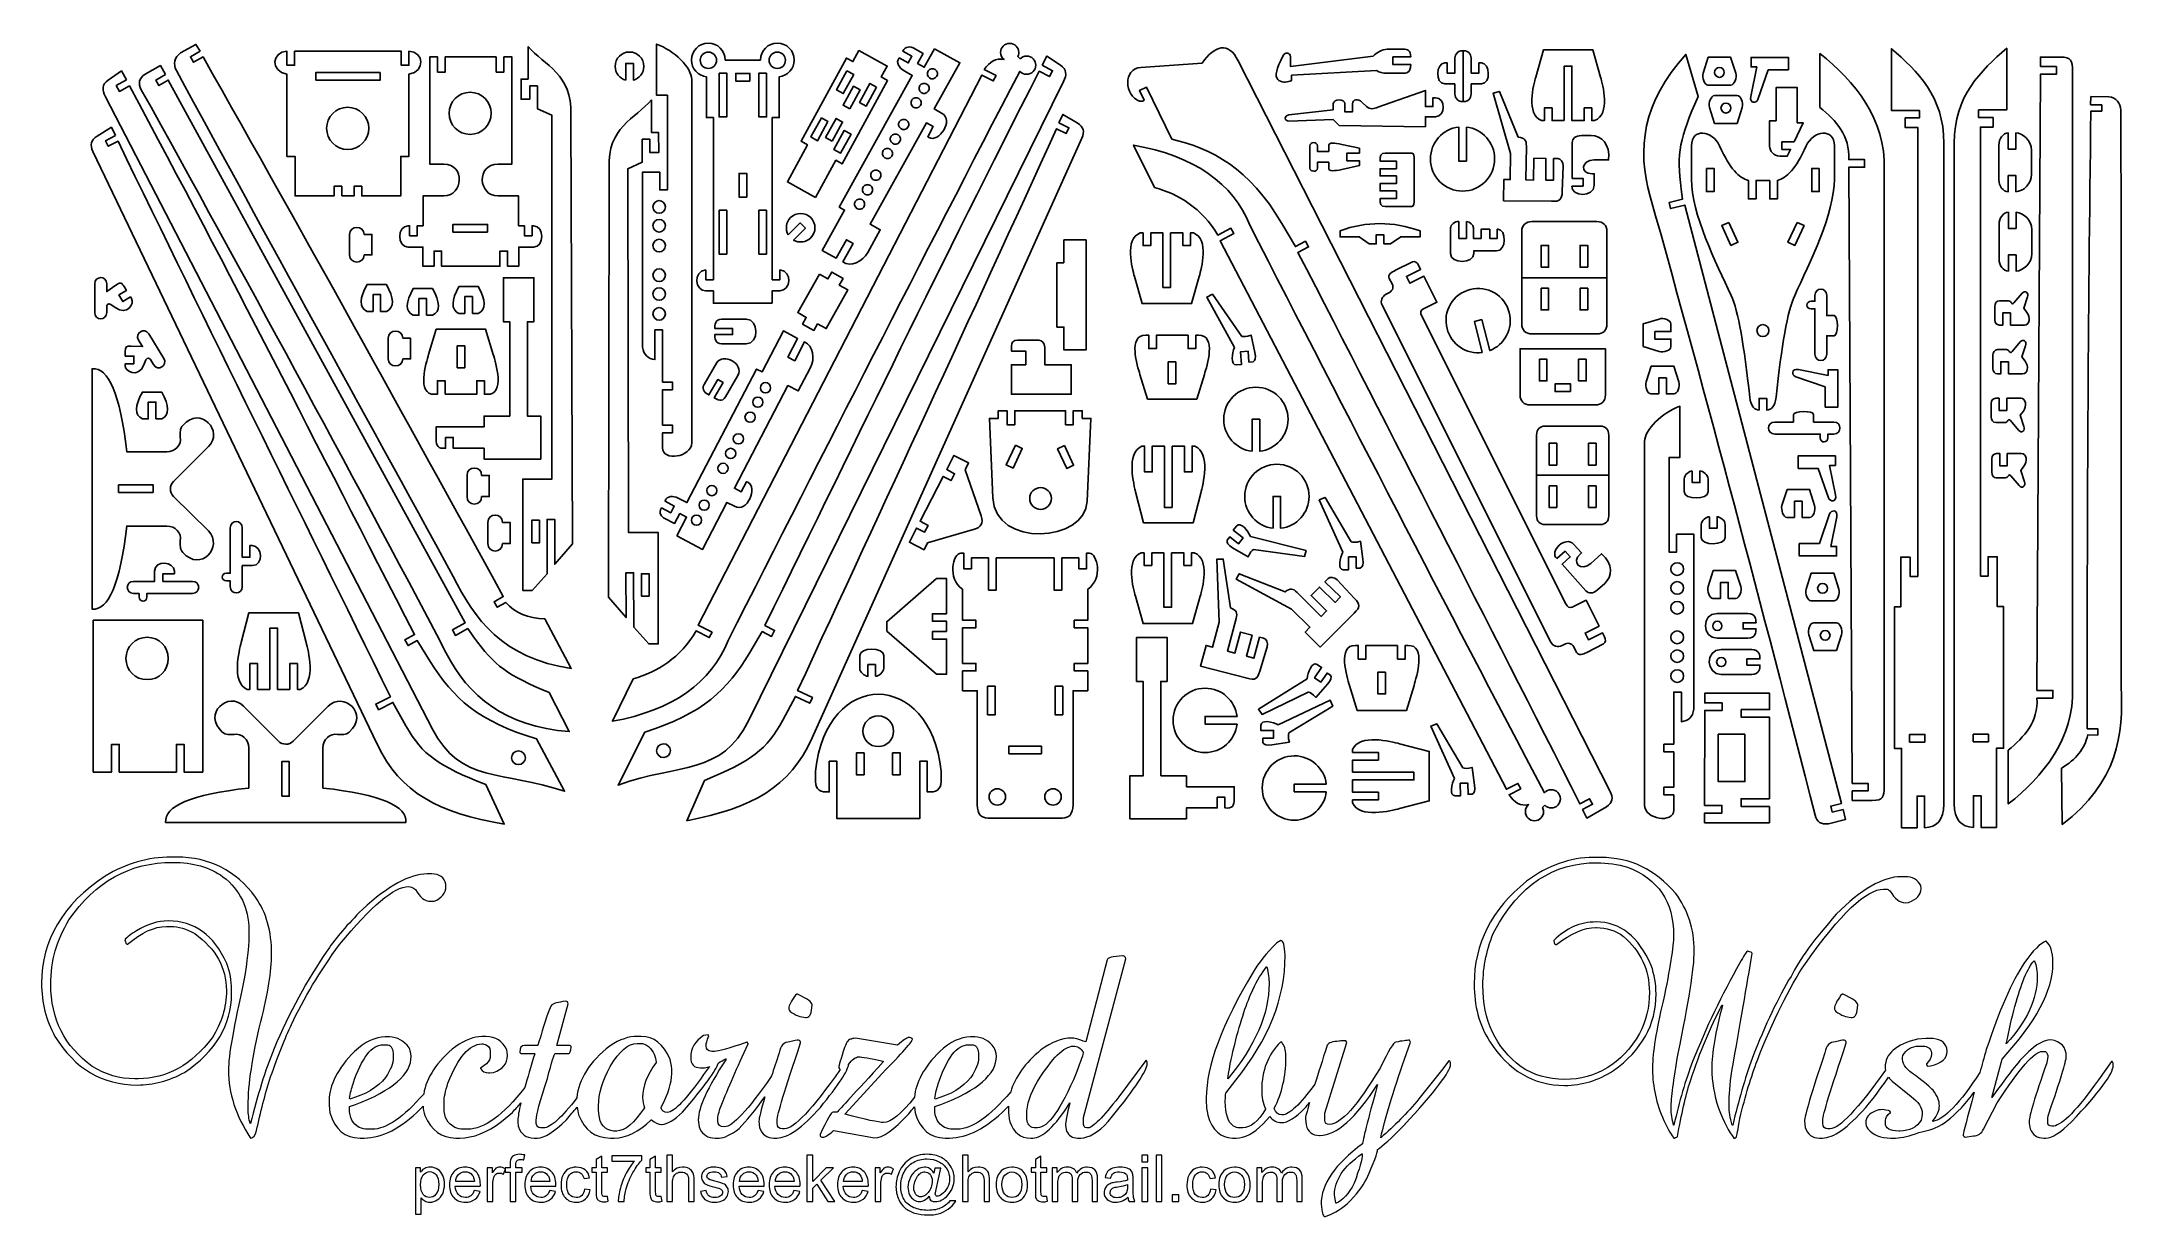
# Model space of a CAD drawing. Header units: centimetres. Extents: x -1114 to 521, y 121 to 1043.
import ezdxf

# ---------------------------------------------------------------- set-up
doc = ezdxf.new("R2010")
doc.units = ezdxf.units.CM
doc.header["$MEASUREMENT"] = 0
doc.layers.add('Camada 1', color=3, linetype='Continuous')
doc.layers.add('Camada 2', color=5, linetype='Continuous')

msp = doc.modelspace()

# ---------------------------------------------------------------- linework, layer by layer
at = {"layer": 'Camada 1', "lineweight": 25}
for points, knots in [([(-989.1, 1035.8), (-989.1, 1035.8), (-996.8, 1031.5), (-996.8, 1031.5), (-996.8, 1031.5), (-996.8, 1031.5), (-994.4, 1027.2), (-994.4, 1027.2), (-994.4, 1027.2), (-994.4, 1027.2), (-986.9, 1031.3), (-986.9, 1031.3), (-986.9, 1031.3), (-907.2, 890.6), (-828.8, 749.3), (-751.2, 607.7), (-751.2, 607.7), (-751.2, 607.7), (-758.4, 603.7), (-758.4, 603.7), (-758.4, 603.7), (-758.4, 603.7), (-756, 599.4), (-756, 599.4), (-756, 599.4), (-756, 599.4), (-749.1, 603.2), (-749.1, 603.2), (-749.1, 603.2), (-741.9, 594.6), (-732, 590.9), (-718.5, 590.2), (-718.5, 590.2), (-718.5, 590.2), (-697.8, 551.3), (-697.8, 551.3), (-697.8, 551.3), (-751.8, 558.9), (-774.1, 590.5), (-790.5, 623.6), (-790.5, 623.6), (-863.1, 756.5), (-935.8, 887.7), (-1007.9, 1020.8), (-1007.9, 1020.8), (-1010.5, 1025.6), (-1009.5, 1031), (-1004.7, 1034.5), (-1004.7, 1034.5), (-1004.7, 1034.5), (-992.5, 1041.2), (-992.5, 1041.2), (-992.5, 1041.2), (-992.5, 1041.2), (-989.1, 1035.8), (-989.1, 1035.8)], [0, 0, 0, 0, 0.066667, 0.066667, 0.066667, 0.066667, 0.133333, 0.133333, 0.133333, 0.133333, 0.2, 0.2, 0.2, 0.2, 0.266667, 0.266667, 0.266667, 0.266667, 0.333333, 0.333333, 0.333333, 0.333333, 0.4, 0.4, 0.4, 0.4, 0.466667, 0.466667, 0.466667, 0.466667, 0.533333, 0.533333, 0.533333, 0.533333, 0.6, 0.6, 0.6, 0.6, 0.666667, 0.666667, 0.666667, 0.666667, 0.733333, 0.733333, 0.733333, 0.733333, 0.8, 0.8, 0.8, 0.8, 0.866667, 0.866667, 0.866667, 0.866667, 1, 1, 1, 1]), ([(-878, 922.2), (-878, 922.2), (-878, 929.8), (-878, 929.8), (-878, 929.8), (-878, 929.8), (-884, 929.8), (-884, 929.8), (-884, 929.8), (-884, 929.8), (-884, 922.2), (-884, 922.2), (-884, 922.2), (-884, 922.2), (-914.7, 922.2), (-914.7, 922.2), (-914.7, 922.2), (-914.7, 922.2), (-914.7, 953.2), (-914.7, 953.2), (-914.7, 953.2), (-914.7, 953.2), (-921.1, 953.2), (-921.1, 953.2), (-921.1, 953.2), (-921.1, 953.2), (-921.1, 1017.8), (-921.1, 1017.8), (-921.1, 1017.8), (-934.2, 1020.1), (-933, 1035.2), (-921.1, 1035.8), (-921.1, 1035.8), (-921.1, 1035.8), (-921.1, 1024.8), (-921.1, 1024.8), (-921.1, 1024.8), (-921.1, 1024.8), (-915.1, 1024.8), (-915.1, 1024.8), (-915.1, 1024.8), (-915.1, 1024.8), (-915.1, 1035.8), (-915.1, 1035.8), (-915.1, 1035.8), (-915.1, 1035.8), (-873.8, 1035.8), (-873.8, 1035.8), (-873.8, 1035.8), (-873.8, 1035.8), (-873.2, 1035.8), (-873.2, 1035.8), (-873.2, 1035.8), (-873.2, 1035.8), (-831.3, 1035.8), (-831.3, 1035.8), (-831.3, 1035.8), (-831.3, 1035.8), (-831.3, 1024.8), (-831.3, 1024.8), (-831.3, 1024.8), (-831.3, 1024.8), (-825.3, 1024.8), (-825.3, 1024.8), (-825.3, 1024.8), (-825.3, 1024.8), (-825.3, 1035.8), (-825.3, 1035.8), (-825.3, 1035.8), (-813.4, 1035.2), (-812.1, 1020.1), (-825.3, 1017.8), (-825.3, 1017.8), (-825.3, 1017.8), (-825.3, 953.2), (-825.3, 953.2), (-825.3, 953.2), (-825.3, 953.2), (-831.7, 953.2), (-831.7, 953.2), (-831.7, 953.2), (-831.7, 953.2), (-831.7, 922.2), (-831.7, 922.2), (-831.7, 922.2), (-831.7, 922.2), (-862.4, 922.2), (-862.4, 922.2), (-862.4, 922.2), (-862.4, 922.2), (-862.4, 929.8), (-862.4, 929.8), (-862.4, 929.8), (-862.4, 929.8), (-868.4, 929.8), (-868.4, 929.8), (-868.4, 929.8), (-868.4, 929.8), (-868.4, 922.2), (-868.4, 922.2), (-868.4, 922.2), (-868.4, 922.2), (-878, 922.2), (-878, 922.2)], [0, 0, 0, 0, 0.037037, 0.037037, 0.037037, 0.037037, 0.074074, 0.074074, 0.074074, 0.074074, 0.111111, 0.111111, 0.111111, 0.111111, 0.148148, 0.148148, 0.148148, 0.148148, 0.185185, 0.185185, 0.185185, 0.185185, 0.222222, 0.222222, 0.222222, 0.222222, 0.259259, 0.259259, 0.259259, 0.259259, 0.296296, 0.296296, 0.296296, 0.296296, 0.333333, 0.333333, 0.333333, 0.333333, 0.37037, 0.37037, 0.37037, 0.37037, 0.407407, 0.407407, 0.407407, 0.407407, 0.444444, 0.444444, 0.444444, 0.444444, 0.481481, 0.481481, 0.481481, 0.481481, 0.518519, 0.518519, 0.518519, 0.518519, 0.555556, 0.555556, 0.555556, 0.555556, 0.592593, 0.592593, 0.592593, 0.592593, 0.62963, 0.62963, 0.62963, 0.62963, 0.666667, 0.666667, 0.666667, 0.666667, 0.703704, 0.703704, 0.703704, 0.703704, 0.740741, 0.740741, 0.740741, 0.740741, 0.777778, 0.777778, 0.777778, 0.777778, 0.814815, 0.814815, 0.814815, 0.814815, 0.851852, 0.851852, 0.851852, 0.851852, 0.888889, 0.888889, 0.888889, 0.888889, 0.925926, 0.925926, 0.925926, 0.925926, 1, 1, 1, 1]), ([(-756.7, 1031.3), (-756.7, 1031.3), (-756.7, 1019.5), (-756.7, 1019.5), (-756.7, 1019.5), (-756.7, 1019.5), (-750.7, 1019.5), (-750.7, 1019.5), (-750.7, 1019.5), (-750.7, 1019.5), (-750.7, 1031.3), (-750.7, 1031.3), (-750.7, 1031.3), (-750.7, 1031.3), (-744.5, 1031.3), (-744.5, 1031.3), (-744.5, 1031.3), (-744.5, 1031.3), (-744.5, 947.2), (-744.5, 947.2), (-744.5, 947.2), (-744.5, 947.2), (-755.5, 947.2), (-755.5, 947.2), (-755.5, 947.2), (-772.6, 947.2), (-771, 922.2), (-755.5, 922.2), (-755.5, 922.2), (-755.5, 922.2), (-739.2, 922.2), (-739.2, 922.2), (-739.2, 922.2), (-739.2, 922.2), (-739.2, 898.8), (-739.2, 898.8), (-739.2, 898.8), (-739.2, 898.8), (-734.6, 898.8), (-734.6, 898.8), (-734.6, 898.8), (-734.6, 898.8), (-734.6, 890.9), (-734.6, 890.9), (-734.6, 890.9), (-734.6, 890.9), (-728.6, 890.9), (-728.6, 890.9), (-728.6, 890.9), (-728.6, 890.9), (-728.6, 898.8), (-728.6, 898.8), (-728.6, 898.8), (-728.6, 898.8), (-727.5, 898.8), (-727.5, 898.8), (-727.5, 898.8), (-718.9, 898.8), (-718.7, 882.1), (-727.5, 882.1), (-727.5, 882.1), (-727.5, 882.1), (-739.1, 882.1), (-739.1, 882.1), (-739.1, 882.1), (-739.1, 882.1), (-739.1, 867), (-739.1, 867), (-739.1, 867), (-739.1, 867), (-747.8, 867), (-747.8, 867), (-747.8, 867), (-747.8, 867), (-747.8, 878.9), (-747.8, 878.9), (-747.8, 878.9), (-747.8, 878.9), (-753.8, 878.9), (-753.8, 878.9), (-753.8, 878.9), (-753.8, 878.9), (-753.8, 867), (-753.8, 867), (-753.8, 867), (-753.8, 867), (-799.6, 867), (-799.6, 867), (-799.6, 867), (-799.6, 867), (-799.6, 878.9), (-799.6, 878.9), (-799.6, 878.9), (-799.6, 878.9), (-805.6, 878.9), (-805.6, 878.9), (-805.6, 878.9), (-805.6, 878.9), (-805.6, 867), (-805.6, 867), (-805.6, 867), (-805.6, 867), (-814.3, 867), (-814.3, 867), (-814.3, 867), (-814.3, 867), (-814.3, 882.1), (-814.3, 882.1), (-814.3, 882.1), (-814.3, 882.1), (-826, 882.1), (-826, 882.1), (-826, 882.1), (-834.8, 882.1), (-834.6, 898.8), (-826, 898.8), (-826, 898.8), (-826, 898.8), (-824.8, 898.8), (-824.8, 898.8), (-824.8, 898.8), (-824.8, 898.8), (-824.8, 890.9), (-824.8, 890.9), (-824.8, 890.9), (-824.8, 890.9), (-818.8, 890.9), (-818.8, 890.9), (-818.8, 890.9), (-818.8, 890.9), (-818.8, 898.8), (-818.8, 898.8), (-818.8, 898.8), (-818.8, 898.8), (-814.2, 898.8), (-814.2, 898.8), (-814.2, 898.8), (-814.2, 898.8), (-814.2, 922.2), (-814.2, 922.2), (-814.2, 922.2), (-814.2, 922.2), (-797.9, 922.2), (-797.9, 922.2), (-797.9, 922.2), (-782.5, 922.2), (-780.9, 947.2), (-797.9, 947.2), (-797.9, 947.2), (-797.9, 947.2), (-809, 947.2), (-809, 947.2), (-809, 947.2), (-809, 947.2), (-809, 1031.3), (-809, 1031.3), (-809, 1031.3), (-809, 1031.3), (-802.8, 1031.3), (-802.8, 1031.3), (-802.8, 1031.3), (-802.8, 1031.3), (-802.8, 1019.5), (-802.8, 1019.5), (-802.8, 1019.5), (-802.8, 1019.5), (-796.8, 1019.5), (-796.8, 1019.5), (-796.8, 1019.5), (-796.8, 1019.5), (-796.8, 1031.3), (-796.8, 1031.3), (-796.8, 1031.3), (-796.8, 1031.3), (-756.7, 1031.3), (-756.7, 1031.3)], [0, 0, 0, 0, 0.022222, 0.022222, 0.022222, 0.022222, 0.044444, 0.044444, 0.044444, 0.044444, 0.066667, 0.066667, 0.066667, 0.066667, 0.088889, 0.088889, 0.088889, 0.088889, 0.111111, 0.111111, 0.111111, 0.111111, 0.133333, 0.133333, 0.133333, 0.133333, 0.155556, 0.155556, 0.155556, 0.155556, 0.177778, 0.177778, 0.177778, 0.177778, 0.2, 0.2, 0.2, 0.2, 0.222222, 0.222222, 0.222222, 0.222222, 0.244444, 0.244444, 0.244444, 0.244444, 0.266667, 0.266667, 0.266667, 0.266667, 0.288889, 0.288889, 0.288889, 0.288889, 0.311111, 0.311111, 0.311111, 0.311111, 0.333333, 0.333333, 0.333333, 0.333333, 0.355556, 0.355556, 0.355556, 0.355556, 0.377778, 0.377778, 0.377778, 0.377778, 0.4, 0.4, 0.4, 0.4, 0.422222, 0.422222, 0.422222, 0.422222, 0.444444, 0.444444, 0.444444, 0.444444, 0.466667, 0.466667, 0.466667, 0.466667, 0.488889, 0.488889, 0.488889, 0.488889, 0.511111, 0.511111, 0.511111, 0.511111, 0.533333, 0.533333, 0.533333, 0.533333, 0.555556, 0.555556, 0.555556, 0.555556, 0.577778, 0.577778, 0.577778, 0.577778, 0.6, 0.6, 0.6, 0.6, 0.622222, 0.622222, 0.622222, 0.622222, 0.644444, 0.644444, 0.644444, 0.644444, 0.666667, 0.666667, 0.666667, 0.666667, 0.688889, 0.688889, 0.688889, 0.688889, 0.711111, 0.711111, 0.711111, 0.711111, 0.733333, 0.733333, 0.733333, 0.733333, 0.755556, 0.755556, 0.755556, 0.755556, 0.777778, 0.777778, 0.777778, 0.777778, 0.8, 0.8, 0.8, 0.8, 0.822222, 0.822222, 0.822222, 0.822222, 0.844444, 0.844444, 0.844444, 0.844444, 0.866667, 0.866667, 0.866667, 0.866667, 0.888889, 0.888889, 0.888889, 0.888889, 0.911111, 0.911111, 0.911111, 0.911111, 0.933333, 0.933333, 0.933333, 0.933333, 0.955556, 0.955556, 0.955556, 0.955556, 1, 1, 1, 1]), ([(-731.8, 1039.5), (-731.8, 1039.5), (-731.8, 1013.9), (-731.8, 1013.9), (-731.8, 1013.9), (-731.8, 1013.9), (-737.3, 1013.9), (-737.3, 1013.9), (-737.3, 1013.9), (-737.3, 1013.9), (-737.3, 998.1), (-737.3, 998.1), (-737.3, 998.1), (-737.3, 998.1), (-730.4, 998.1), (-730.4, 998.1), (-730.4, 998.1), (-730.4, 998.1), (-730.4, 1008.6), (-730.4, 1008.6), (-730.4, 1008.6), (-730.4, 1008.6), (-724.4, 1008.6), (-724.4, 1008.6), (-724.4, 1008.6), (-724.4, 1008.6), (-724.4, 990.6), (-724.4, 990.6), (-724.4, 990.6), (-724.4, 990.6), (-713, 985.5), (-713, 985.5), (-713, 985.5), (-713, 985.5), (-713, 700), (-713, 700), (-713, 700), (-713, 700), (-736, 700), (-736, 700), (-736, 700), (-736, 700), (-736, 612.5), (-736, 612.5), (-736, 612.5), (-736, 612.5), (-728.5, 612.5), (-728.5, 612.5), (-728.5, 612.5), (-728.5, 612.5), (-716.8, 625.7), (-716.8, 625.7), (-716.8, 625.7), (-716.8, 625.7), (-716.8, 668.3), (-716.8, 668.3), (-716.8, 668.3), (-716.8, 668.3), (-710.8, 668.3), (-710.8, 668.3), (-710.8, 668.3), (-710.8, 668.3), (-710.8, 633.1), (-710.8, 633.1), (-710.8, 633.1), (-710.8, 633.1), (-696.9, 649.2), (-696.9, 649.2), (-696.9, 649.2), (-696.9, 649.2), (-698.3, 986.2), (-698.3, 986.2), (-698.3, 986.2), (-696.9, 1017.7), (-718.9, 1024.9), (-731.8, 1039.5)], [0, 0, 0, 0, 0.05, 0.05, 0.05, 0.05, 0.1, 0.1, 0.1, 0.1, 0.15, 0.15, 0.15, 0.15, 0.2, 0.2, 0.2, 0.2, 0.25, 0.25, 0.25, 0.25, 0.3, 0.3, 0.3, 0.3, 0.35, 0.35, 0.35, 0.35, 0.4, 0.4, 0.4, 0.4, 0.45, 0.45, 0.45, 0.45, 0.5, 0.5, 0.5, 0.5, 0.55, 0.55, 0.55, 0.55, 0.6, 0.6, 0.6, 0.6, 0.65, 0.65, 0.65, 0.65, 0.7, 0.7, 0.7, 0.7, 0.75, 0.75, 0.75, 0.75, 0.8, 0.8, 0.8, 0.8, 0.85, 0.85, 0.85, 0.85, 0.9, 0.9, 0.9, 0.9, 1, 1, 1, 1]), ([(-345.5, 1029.8), (-344.2, 1031.2), (-342.4, 1032), (-340.4, 1032), (-340.4, 1032), (-336.4, 1032), (-333.2, 1028.8), (-333.2, 1024.8), (-333.2, 1024.8), (-333.2, 1020.9), (-336.4, 1017.7), (-340.4, 1017.7), (-340.4, 1017.7), (-340.4, 1017.7), (-340.4, 1017.7), (-340.4, 1017.7), (-340.4, 1017.7), (-342.5, 1017.7), (-344.4, 1018.6), (-345.7, 1020), (-345.7, 1020), (-422.5, 872.4), (-498.7, 723.2), (-574.7, 573.2), (-574.7, 573.2), (-587.6, 540.4), (-617.9, 518.5), (-665.6, 509.8), (-665.6, 509.8), (-665.6, 509.8), (-649.2, 543.1), (-649.2, 543.1), (-649.2, 543.1), (-630.3, 548.7), (-612.1, 559.6), (-599.9, 580.8), (-599.9, 580.8), (-599.9, 580.8), (-589.5, 575.5), (-589.5, 575.5), (-589.5, 575.5), (-589.5, 575.5), (-587.3, 579.7), (-587.3, 579.7), (-587.3, 579.7), (-587.3, 579.7), (-598.1, 585.2), (-598.1, 585.2), (-598.1, 585.2), (-598.1, 585.2), (-375.5, 1017.1), (-375.5, 1017.1), (-375.5, 1017.1), (-375.5, 1017.1), (-366.5, 1012.5), (-366.5, 1012.5), (-366.5, 1012.5), (-366.5, 1012.5), (-364.3, 1016.7), (-364.3, 1016.7), (-364.3, 1016.7), (-364.3, 1016.7), (-373.6, 1021.5), (-373.6, 1021.5), (-373.6, 1021.5), (-369.5, 1027.7), (-364.4, 1030.6), (-358.1, 1029.2), (-358.1, 1029.2), (-359.8, 1030.5), (-360.8, 1032.5), (-360.8, 1034.8), (-360.8, 1034.8), (-360.8, 1038.8), (-357.6, 1042), (-353.7, 1042), (-353.7, 1042), (-349.7, 1042), (-346.5, 1038.8), (-346.5, 1034.8), (-346.5, 1034.8), (-346.5, 1034.8), (-346.5, 1034.8), (-346.5, 1034.8), (-346.5, 1034.8), (-346.5, 1034.8), (-346.5, 1034.8), (-346.5, 1034.8), (-346.5, 1034.8), (-346.5, 1034.8), (-346.5, 1034.8), (-346.5, 1034.8), (-346.5, 1034.8), (-346.5, 1033.6), (-346.8, 1032.5), (-347.3, 1031.6), (-347.3, 1031.6), (-347.3, 1031.6), (-345.5, 1029.8), (-345.5, 1029.8)], [0, 0, 0, 0, 0.038462, 0.038462, 0.038462, 0.038462, 0.076923, 0.076923, 0.076923, 0.076923, 0.115385, 0.115385, 0.115385, 0.115385, 0.153846, 0.153846, 0.153846, 0.153846, 0.192308, 0.192308, 0.192308, 0.192308, 0.230769, 0.230769, 0.230769, 0.230769, 0.269231, 0.269231, 0.269231, 0.269231, 0.307692, 0.307692, 0.307692, 0.307692, 0.346154, 0.346154, 0.346154, 0.346154, 0.384615, 0.384615, 0.384615, 0.384615, 0.423077, 0.423077, 0.423077, 0.423077, 0.461538, 0.461538, 0.461538, 0.461538, 0.5, 0.5, 0.5, 0.5, 0.538462, 0.538462, 0.538462, 0.538462, 0.576923, 0.576923, 0.576923, 0.576923, 0.615385, 0.615385, 0.615385, 0.615385, 0.653846, 0.653846, 0.653846, 0.653846, 0.692308, 0.692308, 0.692308, 0.692308, 0.730769, 0.730769, 0.730769, 0.730769, 0.769231, 0.769231, 0.769231, 0.769231, 0.807692, 0.807692, 0.807692, 0.807692, 0.846154, 0.846154, 0.846154, 0.846154, 0.884615, 0.884615, 0.884615, 0.884615, 0.923077, 0.923077, 0.923077, 0.923077, 1, 1, 1, 1]), ([(-655.1, 1013.1), (-659.9, 1014.4), (-663.4, 1018.8), (-663.4, 1023.9), (-663.4, 1023.9), (-663.4, 1030.2), (-658.3, 1035.2), (-652.1, 1035.2), (-652.1, 1035.2), (-645.9, 1035.2), (-640.9, 1030.2), (-640.9, 1023.9), (-640.9, 1023.9), (-640.9, 1018.8), (-644.4, 1014.4), (-649.1, 1013.1), (-649.1, 1013.1), (-649.1, 1013.1), (-649.1, 1026.2), (-649.1, 1026.2), (-649.1, 1026.2), (-649.1, 1026.2), (-655.1, 1026.2), (-655.1, 1026.2), (-655.1, 1026.2), (-655.1, 1026.2), (-655.1, 1013.1), (-655.1, 1013.1)], [0, 0, 0, 0, 0.125, 0.125, 0.125, 0.125, 0.25, 0.25, 0.25, 0.25, 0.375, 0.375, 0.375, 0.375, 0.5, 0.5, 0.5, 0.5, 0.625, 0.625, 0.625, 0.625, 0.75, 0.75, 0.75, 0.75, 1, 1, 1, 1]), ([(-328.2, 1024.8), (-328.2, 1024.8), (-320, 1020.5), (-320, 1020.5), (-320, 1020.5), (-320, 1020.5), (-322.4, 1015.9), (-322.4, 1015.9), (-322.4, 1015.9), (-322.4, 1015.9), (-330.4, 1020.1), (-330.4, 1020.1), (-330.4, 1020.1), (-408.1, 868.4), (-470.5, 738.2), (-545.8, 585.1), (-545.8, 585.1), (-545.8, 585.1), (-538.2, 581.1), (-538.2, 581.1), (-538.2, 581.1), (-538.2, 581.1), (-540.6, 576.5), (-540.6, 576.5), (-540.6, 576.5), (-540.6, 576.5), (-547.9, 580.3), (-547.9, 580.3), (-547.9, 580.3), (-547.9, 580.3), (-557.7, 563.7), (-557.7, 563.7), (-557.7, 563.7), (-575.1, 534.4), (-594.5, 515.8), (-640, 501.4), (-640, 501.4), (-640, 501.4), (-661.1, 459.8), (-661.1, 459.8), (-661.1, 459.8), (-613, 477.2), (-579.8, 467.1), (-558.4, 510.6), (-558.4, 510.6), (-558.4, 510.6), (-311.3, 1012), (-311.3, 1012), (-311.3, 1012), (-308.8, 1017.2), (-308.7, 1021.5), (-313.8, 1025), (-313.8, 1025), (-313.8, 1025), (-324.4, 1032), (-324.4, 1032), (-324.4, 1032), (-324.4, 1032), (-328.2, 1024.8), (-328.2, 1024.8)], [0, 0, 0, 0, 0.0625, 0.0625, 0.0625, 0.0625, 0.125, 0.125, 0.125, 0.125, 0.1875, 0.1875, 0.1875, 0.1875, 0.25, 0.25, 0.25, 0.25, 0.3125, 0.3125, 0.3125, 0.3125, 0.375, 0.375, 0.375, 0.375, 0.4375, 0.4375, 0.4375, 0.4375, 0.5, 0.5, 0.5, 0.5, 0.5625, 0.5625, 0.5625, 0.5625, 0.625, 0.625, 0.625, 0.625, 0.6875, 0.6875, 0.6875, 0.6875, 0.75, 0.75, 0.75, 0.75, 0.8125, 0.8125, 0.8125, 0.8125, 0.875, 0.875, 0.875, 0.875, 1, 1, 1, 1]), ([(-641.9, 803.6), (-641, 797.4), (-637.5, 794.4), (-632.2, 793.8), (-632.2, 793.8), (-632.2, 793.8), (-632.2, 817.1), (-632.2, 817.1), (-632.2, 817.1), (-632.2, 817.1), (-626.2, 817.1), (-626.2, 817.1), (-626.2, 817.1), (-626.2, 817.1), (-626.2, 776.1), (-626.2, 776.1), (-626.2, 776.1), (-626.2, 776.1), (-618.4, 776.1), (-618.4, 776.1), (-618.4, 776.1), (-618.4, 776.1), (-618.4, 770.1), (-618.4, 770.1), (-618.4, 770.1), (-618.4, 770.1), (-626.2, 770.1), (-626.2, 770.1), (-626.2, 770.1), (-626.2, 770.1), (-626.2, 742.3), (-626.2, 742.3), (-626.2, 742.3), (-626.2, 742.3), (-618.4, 742.3), (-618.4, 742.3), (-618.4, 742.3), (-618.4, 742.3), (-618.4, 736.3), (-618.4, 736.3), (-618.4, 736.3), (-618.4, 736.3), (-626.2, 736.3), (-626.2, 736.3), (-626.2, 736.3), (-626.2, 736.3), (-626.2, 724.4), (-626.2, 724.4), (-626.2, 724.4), (-626.2, 713.6), (-603.3, 717.1), (-603.3, 728.4), (-603.3, 728.4), (-603.3, 728.4), (-603.3, 1013.7), (-603.3, 1013.7), (-603.3, 1013.7), (-603.3, 1022.9), (-617.1, 1036.4), (-630.9, 1041.4), (-630.9, 1041.4), (-630.9, 1041.4), (-630.9, 1001.3), (-630.9, 1001.3), (-630.9, 1001.3), (-630.9, 1001.3), (-622.4, 1001.3), (-622.4, 1001.3), (-622.4, 1001.3), (-622.4, 1001.3), (-622.4, 946.9), (-622.4, 946.9), (-622.4, 946.9), (-622.4, 946.9), (-622.4, 927), (-622.4, 927), (-622.4, 927), (-622.4, 927), (-628.4, 927), (-628.4, 927), (-628.4, 927), (-628.4, 927), (-628.4, 940.9), (-628.4, 940.9), (-628.4, 940.9), (-628.4, 940.9), (-641.9, 940.9), (-641.9, 940.9), (-641.9, 940.9), (-641.9, 940.9), (-641.9, 803.6), (-641.9, 803.6)], [0, 0, 0, 0, 0.041667, 0.041667, 0.041667, 0.041667, 0.083333, 0.083333, 0.083333, 0.083333, 0.125, 0.125, 0.125, 0.125, 0.166667, 0.166667, 0.166667, 0.166667, 0.208333, 0.208333, 0.208333, 0.208333, 0.25, 0.25, 0.25, 0.25, 0.291667, 0.291667, 0.291667, 0.291667, 0.333333, 0.333333, 0.333333, 0.333333, 0.375, 0.375, 0.375, 0.375, 0.416667, 0.416667, 0.416667, 0.416667, 0.458333, 0.458333, 0.458333, 0.458333, 0.5, 0.5, 0.5, 0.5, 0.541667, 0.541667, 0.541667, 0.541667, 0.583333, 0.583333, 0.583333, 0.583333, 0.625, 0.625, 0.625, 0.625, 0.666667, 0.666667, 0.666667, 0.666667, 0.708333, 0.708333, 0.708333, 0.708333, 0.75, 0.75, 0.75, 0.75, 0.791667, 0.791667, 0.791667, 0.791667, 0.833333, 0.833333, 0.833333, 0.833333, 0.875, 0.875, 0.875, 0.875, 0.916667, 0.916667, 0.916667, 0.916667, 1, 1, 1, 1]), ([(-540, 838.1), (-540, 838.1), (-540, 847.8), (-540, 847.8), (-540, 847.8), (-540, 847.8), (-534, 847.8), (-534, 847.8), (-534, 847.8), (-525.6, 847.8), (-524, 862.8), (-534, 864.2), (-534, 864.2), (-534, 864.2), (-534, 856.4), (-534, 856.4), (-534, 856.4), (-534, 856.4), (-540, 856.4), (-540, 856.4), (-540, 856.4), (-540, 856.4), (-540, 983.7), (-540, 983.7), (-540, 983.7), (-540, 983.7), (-534.6, 983.7), (-534.6, 983.7), (-534.6, 983.7), (-534.6, 983.7), (-534.6, 1015.8), (-534.6, 1015.8), (-534.6, 1015.8), (-528, 1016.5), (-522.8, 1022.1), (-522.8, 1028.9), (-522.8, 1028.9), (-522.8, 1036.3), (-528.7, 1042.2), (-536.1, 1042.2), (-536.1, 1042.2), (-543.4, 1042.2), (-549.3, 1036.3), (-549.3, 1028.9), (-549.3, 1028.9), (-549.3, 1028.9), (-577, 1028.9), (-577, 1028.9), (-577, 1028.9), (-577, 1036.3), (-582.9, 1042.2), (-590.2, 1042.2), (-590.2, 1042.2), (-597.5, 1042.2), (-603.5, 1036.3), (-603.5, 1028.9), (-603.5, 1028.9), (-603.5, 1022.1), (-598.3, 1016.5), (-591.7, 1015.8), (-591.7, 1015.8), (-591.7, 1015.8), (-591.7, 983.7), (-591.7, 983.7), (-591.7, 983.7), (-591.7, 983.7), (-586.3, 983.7), (-586.3, 983.7), (-586.3, 983.7), (-586.3, 983.7), (-586.3, 856.4), (-586.3, 856.4), (-586.3, 856.4), (-586.3, 856.4), (-592.3, 856.4), (-592.3, 856.4), (-592.3, 856.4), (-592.3, 856.4), (-592.3, 864.2), (-592.3, 864.2), (-592.3, 864.2), (-602.3, 862.8), (-600.7, 847.7), (-592.3, 847.7), (-592.3, 847.7), (-592.3, 847.7), (-586.3, 847.7), (-586.3, 847.7), (-586.3, 847.7), (-586.3, 847.7), (-586.3, 838), (-586.3, 838), (-586.3, 838), (-586.3, 838), (-540, 838.1), (-540, 838.1)], [0, 0, 0, 0, 0.04, 0.04, 0.04, 0.04, 0.08, 0.08, 0.08, 0.08, 0.12, 0.12, 0.12, 0.12, 0.16, 0.16, 0.16, 0.16, 0.2, 0.2, 0.2, 0.2, 0.24, 0.24, 0.24, 0.24, 0.28, 0.28, 0.28, 0.28, 0.32, 0.32, 0.32, 0.32, 0.36, 0.36, 0.36, 0.36, 0.4, 0.4, 0.4, 0.4, 0.44, 0.44, 0.44, 0.44, 0.48, 0.48, 0.48, 0.48, 0.52, 0.52, 0.52, 0.52, 0.56, 0.56, 0.56, 0.56, 0.6, 0.6, 0.6, 0.6, 0.64, 0.64, 0.64, 0.64, 0.68, 0.68, 0.68, 0.68, 0.72, 0.72, 0.72, 0.72, 0.76, 0.76, 0.76, 0.76, 0.8, 0.8, 0.8, 0.8, 0.84, 0.84, 0.84, 0.84, 0.88, 0.88, 0.88, 0.88, 0.92, 0.92, 0.92, 0.92, 1, 1, 1, 1]), ([(-590.2, 1035.1), (-593.8, 1035.1), (-596.6, 1032.2), (-596.6, 1028.7), (-596.6, 1028.7), (-596.6, 1025.2), (-593.8, 1022.3), (-590.2, 1022.3), (-590.2, 1022.3), (-586.7, 1022.3), (-583.8, 1025.2), (-583.8, 1028.7), (-583.8, 1028.7), (-583.8, 1032.2), (-586.7, 1035.1), (-590.2, 1035.1)], [0, 0, 0, 0, 0.2, 0.2, 0.2, 0.2, 0.4, 0.4, 0.4, 0.4, 0.6, 0.6, 0.6, 0.6, 1, 1, 1, 1]), ([(-536.1, 1035.1), (-532.5, 1035.1), (-529.7, 1032.2), (-529.7, 1028.7), (-529.7, 1028.7), (-529.7, 1025.2), (-532.5, 1022.3), (-536.1, 1022.3), (-536.1, 1022.3), (-539.6, 1022.3), (-542.5, 1025.2), (-542.5, 1028.7), (-542.5, 1028.7), (-542.5, 1032.2), (-539.6, 1035.1), (-536.1, 1035.1)], [0, 0, 0, 0, 0.2, 0.2, 0.2, 0.2, 0.4, 0.4, 0.4, 0.4, 0.6, 0.6, 0.6, 0.6, 1, 1, 1, 1]), ([(-506, 921.1), (-506, 921.1), (-490.1, 950.2), (-490.1, 950.2), (-490.1, 950.2), (-490.1, 950.2), (-485.1, 947.5), (-485.1, 947.5), (-485.1, 947.5), (-485.1, 947.5), (-449.5, 1012.8), (-449.5, 1012.8), (-449.5, 1012.8), (-449.5, 1012.8), (-454.5, 1015.6), (-454.5, 1015.6), (-454.5, 1015.6), (-454.5, 1015.6), (-449.8, 1024.2), (-449.8, 1024.2), (-449.8, 1024.2), (-449.8, 1024.2), (-472, 1036.3), (-472, 1036.3), (-472, 1036.3), (-472, 1036.3), (-476.7, 1027.7), (-476.7, 1027.7), (-476.7, 1027.7), (-476.7, 1027.7), (-481.8, 1030.4), (-481.8, 1030.4), (-481.8, 1030.4), (-481.8, 1030.4), (-517.4, 965.1), (-517.4, 965.1), (-517.4, 965.1), (-517.4, 965.1), (-512.4, 962.3), (-512.4, 962.3), (-512.4, 962.3), (-512.4, 962.3), (-528.2, 933.2), (-528.2, 933.2), (-528.2, 933.2), (-528.2, 933.2), (-506, 921.1), (-506, 921.1)], [0, 0, 0, 0, 0.076923, 0.076923, 0.076923, 0.076923, 0.153846, 0.153846, 0.153846, 0.153846, 0.230769, 0.230769, 0.230769, 0.230769, 0.307692, 0.307692, 0.307692, 0.307692, 0.384615, 0.384615, 0.384615, 0.384615, 0.461538, 0.461538, 0.461538, 0.461538, 0.538462, 0.538462, 0.538462, 0.538462, 0.615385, 0.615385, 0.615385, 0.615385, 0.692308, 0.692308, 0.692308, 0.692308, 0.769231, 0.769231, 0.769231, 0.769231, 0.846154, 0.846154, 0.846154, 0.846154, 1, 1, 1, 1]), ([(-412.6, 1037.8), (-412.6, 1037.8), (-392.7, 1026.8), (-392.7, 1026.8), (-392.7, 1026.8), (-392.7, 1026.8), (-412.8, 990.5), (-412.8, 990.5), (-412.8, 990.5), (-412.8, 990.5), (-407.1, 987.3), (-407.1, 987.3), (-407.1, 987.3), (-396.9, 981.5), (-409.4, 963.6), (-417, 968.1), (-417, 968.1), (-417, 968.1), (-418, 968.7), (-418, 968.7), (-418, 968.7), (-418, 968.7), (-413.7, 976.6), (-413.7, 976.6), (-413.7, 976.6), (-413.7, 976.6), (-419, 979.5), (-419, 979.5), (-419, 979.5), (-419, 979.5), (-463.3, 900.1), (-463.3, 900.1), (-463.3, 900.1), (-463.3, 900.1), (-455.3, 895.7), (-455.3, 895.7), (-455.3, 895.7), (-455.3, 895.7), (-465, 877.9), (-465, 877.9), (-465, 877.9), (-469.2, 870.4), (-478.4, 866.3), (-484.6, 870.4), (-484.6, 870.4), (-484.6, 870.4), (-476.6, 884.9), (-476.6, 884.9), (-476.6, 884.9), (-476.6, 884.9), (-481.8, 887.8), (-481.8, 887.8), (-481.8, 887.8), (-481.8, 887.8), (-489.9, 873.4), (-489.9, 873.4), (-489.9, 873.4), (-489.9, 873.4), (-500.9, 879.5), (-500.9, 879.5), (-500.9, 879.5), (-500.9, 879.5), (-483.3, 911.1), (-483.3, 911.1), (-483.3, 911.1), (-483.3, 911.1), (-487.5, 913.5), (-487.5, 913.5), (-487.5, 913.5), (-487.5, 913.5), (-430.1, 1016.8), (-430.1, 1016.8), (-430.1, 1016.8), (-430.1, 1016.8), (-437.3, 1021), (-437.3, 1021), (-437.3, 1021), (-439.7, 1022.5), (-443.6, 1026.9), (-440.4, 1030.6), (-440.4, 1030.6), (-440.4, 1030.6), (-433.3, 1026.6), (-433.3, 1026.6), (-433.3, 1026.6), (-433.3, 1026.6), (-430.4, 1031.9), (-430.4, 1031.9), (-430.4, 1031.9), (-430.4, 1031.9), (-437.5, 1035.8), (-437.5, 1035.8), (-437.5, 1035.8), (-435.7, 1040.4), (-430.8, 1039.2), (-429.5, 1038.4), (-429.5, 1038.4), (-429.5, 1038.4), (-421.6, 1033.9), (-421.6, 1033.9), (-421.6, 1033.9), (-421.6, 1033.9), (-425.9, 1026.2), (-425.9, 1026.2), (-425.9, 1026.2), (-425.9, 1026.2), (-420.7, 1023.3), (-420.7, 1023.3), (-420.7, 1023.3), (-420.7, 1023.3), (-412.6, 1037.8), (-412.6, 1037.8)], [0, 0, 0, 0, 0.034483, 0.034483, 0.034483, 0.034483, 0.068966, 0.068966, 0.068966, 0.068966, 0.103448, 0.103448, 0.103448, 0.103448, 0.137931, 0.137931, 0.137931, 0.137931, 0.172414, 0.172414, 0.172414, 0.172414, 0.206897, 0.206897, 0.206897, 0.206897, 0.241379, 0.241379, 0.241379, 0.241379, 0.275862, 0.275862, 0.275862, 0.275862, 0.310345, 0.310345, 0.310345, 0.310345, 0.344828, 0.344828, 0.344828, 0.344828, 0.37931, 0.37931, 0.37931, 0.37931, 0.413793, 0.413793, 0.413793, 0.413793, 0.448276, 0.448276, 0.448276, 0.448276, 0.482759, 0.482759, 0.482759, 0.482759, 0.517241, 0.517241, 0.517241, 0.517241, 0.551724, 0.551724, 0.551724, 0.551724, 0.586207, 0.586207, 0.586207, 0.586207, 0.62069, 0.62069, 0.62069, 0.62069, 0.655172, 0.655172, 0.655172, 0.655172, 0.689655, 0.689655, 0.689655, 0.689655, 0.724138, 0.724138, 0.724138, 0.724138, 0.758621, 0.758621, 0.758621, 0.758621, 0.793103, 0.793103, 0.793103, 0.793103, 0.827586, 0.827586, 0.827586, 0.827586, 0.862069, 0.862069, 0.862069, 0.862069, 0.896552, 0.896552, 0.896552, 0.896552, 0.931034, 0.931034, 0.931034, 0.931034, 1, 1, 1, 1]), ([(-226.4, 966.8), (-195.2, 959.4), (-165.6, 944.4), (-140, 900.5), (-140, 900.5), (-140, 900.5), (-129.3, 882.4), (-129.3, 882.4), (-129.3, 882.4), (-129.3, 882.4), (-121.4, 886.6), (-121.4, 886.6), (-121.4, 886.6), (-121.4, 886.6), (-119, 882.2), (-119, 882.2), (-119, 882.2), (-119, 882.2), (-127.3, 877.9), (-127.3, 877.9), (-127.3, 877.9), (-53.1, 734), (20.8, 589.1), (94.1, 445), (94.1, 445), (94.1, 445), (101.7, 449), (101.7, 449), (101.7, 449), (101.7, 449), (104, 444.7), (104, 444.7), (104, 444.7), (104, 444.7), (96.1, 440.5), (96.1, 440.5), (96.1, 440.5), (96.1, 440.5), (99.6, 433.9), (99.6, 433.9), (99.6, 433.9), (99.6, 433.9), (114.8, 442.7), (114.8, 442.7), (114.8, 442.7), (119.7, 446), (120.5, 449.8), (117.9, 454.7), (117.9, 454.7), (117.9, 454.7), (-174.3, 1028.4), (-174.3, 1028.4), (-174.3, 1028.4), (-181.7, 1043.3), (-192.7, 1040.8), (-202.6, 1026.4), (-202.6, 1026.4), (-202.6, 1026.4), (-250.6, 1023.1), (-250.6, 1023.1), (-250.6, 1023.1), (-264.8, 1022.2), (-263.5, 1000.8), (-251.8, 996.7), (-251.8, 996.7), (-249.6, 996.3), (-248.5, 996.4), (-248, 997.5), (-248, 997.5), (-248, 997.5), (-251.7, 1005), (-251.7, 1005), (-251.7, 1005), (-251.7, 1005), (-246.3, 1007.7), (-246.3, 1007.7), (-246.3, 1007.7), (-246.3, 1007.7), (-226.4, 966.8), (-226.4, 966.8)], [0, 0, 0, 0, 0.047619, 0.047619, 0.047619, 0.047619, 0.095238, 0.095238, 0.095238, 0.095238, 0.142857, 0.142857, 0.142857, 0.142857, 0.190476, 0.190476, 0.190476, 0.190476, 0.238095, 0.238095, 0.238095, 0.238095, 0.285714, 0.285714, 0.285714, 0.285714, 0.333333, 0.333333, 0.333333, 0.333333, 0.380952, 0.380952, 0.380952, 0.380952, 0.428571, 0.428571, 0.428571, 0.428571, 0.47619, 0.47619, 0.47619, 0.47619, 0.52381, 0.52381, 0.52381, 0.52381, 0.571429, 0.571429, 0.571429, 0.571429, 0.619048, 0.619048, 0.619048, 0.619048, 0.666667, 0.666667, 0.666667, 0.666667, 0.714286, 0.714286, 0.714286, 0.714286, 0.761905, 0.761905, 0.761905, 0.761905, 0.809524, 0.809524, 0.809524, 0.809524, 0.857143, 0.857143, 0.857143, 0.857143, 0.904762, 0.904762, 0.904762, 0.904762, 1, 1, 1, 1]), ([(-38.8, 1031.3), (-38.6, 1036.6), (-41.6, 1037.4), (-44.5, 1037.4), (-44.5, 1037.4), (-44.5, 1037.4), (-57.3, 1037.4), (-57.3, 1037.4), (-57.3, 1037.4), (-61.3, 1037.3), (-65.4, 1034.8), (-68.3, 1032), (-68.3, 1032), (-68.3, 1032), (-133.3, 1023.9), (-133.3, 1023.9), (-133.3, 1023.9), (-133.3, 1023.9), (-133.3, 1031.4), (-133.3, 1031.4), (-133.3, 1031.4), (-133.3, 1035.3), (-137.6, 1035), (-138.7, 1032.9), (-138.7, 1032.9), (-138.7, 1032.9), (-140.8, 1028.5), (-140.8, 1028.5), (-140.8, 1028.5), (-145.2, 1019.6), (-145.4, 1014.7), (-142.2, 1012.8), (-142.2, 1012.8), (-139, 1011), (-135.6, 1011.3), (-132.3, 1012.9), (-132.3, 1012.9), (-132.3, 1012.9), (-132.3, 1016.9), (-132.3, 1016.9), (-132.3, 1016.9), (-132.3, 1016.9), (-65.7, 1020.6), (-65.7, 1020.6), (-65.7, 1020.6), (-63.4, 1019.1), (-60.8, 1018.5), (-57.4, 1018.5), (-57.4, 1018.5), (-57.4, 1018.5), (-44.7, 1018.5), (-44.7, 1018.5), (-44.7, 1018.5), (-42.5, 1018.5), (-38.8, 1018.5), (-38.8, 1025.3), (-38.8, 1025.3), (-38.8, 1025.3), (-52.8, 1025.3), (-52.8, 1025.3), (-52.8, 1025.3), (-52.8, 1025.3), (-52.8, 1031.3), (-52.8, 1031.3), (-52.8, 1031.3), (-52.8, 1031.3), (-38.8, 1031.3), (-38.8, 1031.3)], [0, 0, 0, 0, 0.055556, 0.055556, 0.055556, 0.055556, 0.111111, 0.111111, 0.111111, 0.111111, 0.166667, 0.166667, 0.166667, 0.166667, 0.222222, 0.222222, 0.222222, 0.222222, 0.277778, 0.277778, 0.277778, 0.277778, 0.333333, 0.333333, 0.333333, 0.333333, 0.388889, 0.388889, 0.388889, 0.388889, 0.444444, 0.444444, 0.444444, 0.444444, 0.5, 0.5, 0.5, 0.5, 0.555556, 0.555556, 0.555556, 0.555556, 0.611111, 0.611111, 0.611111, 0.611111, 0.666667, 0.666667, 0.666667, 0.666667, 0.722222, 0.722222, 0.722222, 0.722222, 0.777778, 0.777778, 0.777778, 0.777778, 0.833333, 0.833333, 0.833333, 0.833333, 0.888889, 0.888889, 0.888889, 0.888889, 1, 1, 1, 1]), ([(-4.1, 1010.2), (-4.1, 1010.2), (-12.1, 1010.2), (-12.1, 1010.2), (-12.1, 1010.2), (-20.1, 1010.2), (-18.7, 1026.7), (-12.1, 1026.7), (-12.1, 1026.7), (-12.1, 1026.7), (-10.1, 1026.7), (-10.1, 1026.7), (-10.1, 1026.7), (-10.1, 1026.7), (-10.1, 1018.6), (-10.1, 1018.6), (-10.1, 1018.6), (-10.1, 1018.6), (-4.1, 1018.6), (-4.1, 1018.6), (-4.1, 1018.6), (-4.1, 1018.6), (-4.1, 1029.6), (-4.1, 1029.6), (-4.1, 1029.6), (-4.1, 1031.8), (-3.2, 1036.6), (2.3, 1036.2), (2.3, 1036.2), (2.3, 1019.8), (2.3, 1012.8), (2.3, 996.4), (2.3, 996.4), (-3.2, 996), (-4.1, 1000.8), (-4.1, 1002.9), (-4.1, 1002.9), (-4.1, 1002.9), (-4.1, 1010.2), (-4.1, 1010.2)], [0, 0, 0, 0, 0.090909, 0.090909, 0.090909, 0.090909, 0.181818, 0.181818, 0.181818, 0.181818, 0.272727, 0.272727, 0.272727, 0.272727, 0.363636, 0.363636, 0.363636, 0.363636, 0.454545, 0.454545, 0.454545, 0.454545, 0.545455, 0.545455, 0.545455, 0.545455, 0.636364, 0.636364, 0.636364, 0.636364, 0.727273, 0.727273, 0.727273, 0.727273, 0.818182, 0.818182, 0.818182, 0.818182, 1, 1, 1, 1]), ([(8.7, 1010.2), (8.7, 1010.2), (16.7, 1010.2), (16.7, 1010.2), (16.7, 1010.2), (24.6, 1010.2), (23.3, 1026.7), (16.7, 1026.7), (16.7, 1026.7), (16.7, 1026.7), (14.7, 1026.7), (14.7, 1026.7), (14.7, 1026.7), (14.7, 1026.7), (14.7, 1018.6), (14.7, 1018.6), (14.7, 1018.6), (14.7, 1018.6), (8.7, 1018.6), (8.7, 1018.6), (8.7, 1018.6), (8.7, 1018.6), (8.7, 1029.6), (8.7, 1029.6), (8.7, 1029.6), (8.7, 1031.8), (7.8, 1036.6), (2.3, 1036.2), (2.3, 1036.2), (2.3, 1019.8), (2.3, 1012.8), (2.3, 996.4), (2.3, 996.4), (7.8, 996), (8.7, 1000.8), (8.7, 1002.9), (8.7, 1002.9), (8.7, 1002.9), (8.7, 1010.2), (8.7, 1010.2)], [0, 0, 0, 0, 0.090909, 0.090909, 0.090909, 0.090909, 0.181818, 0.181818, 0.181818, 0.181818, 0.272727, 0.272727, 0.272727, 0.272727, 0.363636, 0.363636, 0.363636, 0.363636, 0.454545, 0.454545, 0.454545, 0.454545, 0.545455, 0.545455, 0.545455, 0.545455, 0.636364, 0.636364, 0.636364, 0.636364, 0.727273, 0.727273, 0.727273, 0.727273, 0.818182, 0.818182, 0.818182, 0.818182, 1, 1, 1, 1]), ([(81.8, 981.4), (81.8, 981.4), (72.2, 981.4), (72.2, 981.4), (72.2, 981.4), (72.2, 981.4), (72.2, 991.3), (72.2, 991.3), (72.2, 991.3), (72.2, 991.3), (66.2, 991.3), (66.2, 991.3), (66.2, 991.3), (66.2, 991.3), (66.2, 981.4), (66.2, 981.4), (66.2, 981.4), (66.2, 981.4), (64, 981.4), (64, 981.4), (64, 981.4), (51.3, 986.3), (57.7, 1009.6), (59.4, 1015.5), (59.4, 1015.5), (59.4, 1015.5), (65.4, 1036.9), (65.4, 1036.9), (65.4, 1036.9), (65.4, 1036.9), (104.3, 1036.9), (104.3, 1036.9), (104.3, 1036.9), (104.3, 1036.9), (110.3, 1015.5), (110.3, 1015.5), (110.3, 1015.5), (111.9, 1009.6), (118.3, 986.3), (105.6, 981.4), (105.6, 981.4), (105.6, 981.4), (103.4, 981.4), (103.4, 981.4), (103.4, 981.4), (103.4, 981.4), (103.4, 991.3), (103.4, 991.3), (103.4, 991.3), (103.4, 991.3), (97.4, 991.3), (97.4, 991.3), (97.4, 991.3), (97.4, 991.3), (97.4, 981.4), (97.4, 981.4), (97.4, 981.4), (97.4, 981.4), (87.8, 981.4), (87.8, 981.4), (87.8, 981.4), (87.8, 981.4), (87.8, 1024.2), (87.8, 1024.2), (87.8, 1024.2), (87.8, 1024.2), (81.8, 1024.2), (81.8, 1024.2), (81.8, 1024.2), (81.8, 1024.2), (81.8, 981.4), (81.8, 981.4)], [0, 0, 0, 0, 0.052632, 0.052632, 0.052632, 0.052632, 0.105263, 0.105263, 0.105263, 0.105263, 0.157895, 0.157895, 0.157895, 0.157895, 0.210526, 0.210526, 0.210526, 0.210526, 0.263158, 0.263158, 0.263158, 0.263158, 0.315789, 0.315789, 0.315789, 0.315789, 0.368421, 0.368421, 0.368421, 0.368421, 0.421053, 0.421053, 0.421053, 0.421053, 0.473684, 0.473684, 0.473684, 0.473684, 0.526316, 0.526316, 0.526316, 0.526316, 0.578947, 0.578947, 0.578947, 0.578947, 0.631579, 0.631579, 0.631579, 0.631579, 0.684211, 0.684211, 0.684211, 0.684211, 0.736842, 0.736842, 0.736842, 0.736842, 0.789474, 0.789474, 0.789474, 0.789474, 0.842105, 0.842105, 0.842105, 0.842105, 0.894737, 0.894737, 0.894737, 0.894737, 1, 1, 1, 1]), ([(300.8, 440.7), (300.8, 440.7), (292.2, 438.5), (292.2, 438.5), (292.2, 438.5), (292.2, 438.5), (291, 443.3), (291, 443.3), (291, 443.3), (291, 443.3), (299.3, 445.4), (299.3, 445.4), (299.3, 445.4), (299.3, 445.4), (176.3, 915.1), (176.3, 915.1), (176.3, 915.1), (176.3, 915.1), (165.2, 912.3), (165.2, 912.3), (165.2, 912.3), (165.2, 912.3), (164, 917), (164, 917), (164, 917), (164, 917), (174.7, 919.8), (174.7, 919.8), (174.7, 919.8), (174.7, 919.8), (173.6, 927.6), (173.6, 927.6), (173.6, 927.6), (169.6, 955.8), (172.5, 967.8), (186.8, 1000.2), (186.8, 1000.2), (186.8, 1000.2), (177.2, 1033.3), (177.2, 1033.3), (177.2, 1033.3), (143.1, 995.5), (138.5, 958.8), (149.3, 921.8), (149.3, 921.8), (194.4, 760.7), (237.1, 598.7), (278.7, 436.2), (278.7, 436.2), (280.1, 430.8), (283.3, 428.6), (289.1, 429.4), (289.1, 429.4), (289.1, 429.4), (302.6, 432.8), (302.6, 432.8), (302.6, 432.8), (302.6, 432.8), (300.8, 440.7), (300.8, 440.7)], [0, 0, 0, 0, 0.0625, 0.0625, 0.0625, 0.0625, 0.125, 0.125, 0.125, 0.125, 0.1875, 0.1875, 0.1875, 0.1875, 0.25, 0.25, 0.25, 0.25, 0.3125, 0.3125, 0.3125, 0.3125, 0.375, 0.375, 0.375, 0.375, 0.4375, 0.4375, 0.4375, 0.4375, 0.5, 0.5, 0.5, 0.5, 0.5625, 0.5625, 0.5625, 0.5625, 0.625, 0.625, 0.625, 0.625, 0.6875, 0.6875, 0.6875, 0.6875, 0.75, 0.75, 0.75, 0.75, 0.8125, 0.8125, 0.8125, 0.8125, 0.875, 0.875, 0.875, 0.875, 1, 1, 1, 1]), ([(194.7, 1031.1), (194.7, 1031.1), (212.4, 1031.1), (212.4, 1031.1), (212.4, 1031.1), (212.4, 1031.1), (216.4, 1018.7), (216.4, 1018.7), (216.4, 1018.7), (217.5, 1014.9), (215.2, 1009.3), (212.6, 1009.3), (212.6, 1009.3), (198.5, 1009.3), (208.7, 1009.3), (194.6, 1009.3), (194.6, 1009.3), (191.9, 1009.3), (189.6, 1014.9), (190.8, 1018.7), (190.8, 1018.7), (190.8, 1018.7), (194.7, 1031.1), (194.7, 1031.1)], [0, 0, 0, 0, 0.142857, 0.142857, 0.142857, 0.142857, 0.285714, 0.285714, 0.285714, 0.285714, 0.428571, 0.428571, 0.428571, 0.428571, 0.571429, 0.571429, 0.571429, 0.571429, 0.714286, 0.714286, 0.714286, 0.714286, 1, 1, 1, 1]), ([(257.7, 1021.1), (257.7, 1021.1), (257.7, 1031), (257.7, 1031), (257.7, 1031), (257.7, 1031), (228.4, 1031), (228.4, 1031), (228.4, 1031), (228.4, 1031), (228.4, 1023.5), (228.4, 1023.5), (228.4, 1023.5), (228.4, 1023.5), (232.9, 1023.5), (232.9, 1023.5), (232.9, 1023.5), (232.9, 1023.5), (228.2, 1000.3), (228.2, 1000.3), (228.2, 1000.3), (227.1, 994.5), (232.6, 994.6), (233.8, 998), (233.8, 998), (233.8, 998), (241.9, 1021.1), (241.9, 1021.1), (241.9, 1021.1), (241.9, 1021.1), (257.7, 1021.1), (257.7, 1021.1)], [0, 0, 0, 0, 0.111111, 0.111111, 0.111111, 0.111111, 0.222222, 0.222222, 0.222222, 0.222222, 0.333333, 0.333333, 0.333333, 0.333333, 0.444444, 0.444444, 0.444444, 0.444444, 0.555556, 0.555556, 0.555556, 0.555556, 0.666667, 0.666667, 0.666667, 0.666667, 0.777778, 0.777778, 0.777778, 0.777778, 1, 1, 1, 1]), ([(307.8, 455.1), (307.8, 455.1), (320.3, 455.1), (320.3, 455.1), (320.3, 455.1), (320.3, 455.1), (320.3, 461.1), (320.3, 461.1), (320.3, 461.1), (320.3, 461.1), (307.8, 461.1), (307.8, 461.1), (307.8, 461.1), (307.8, 461.1), (305.1, 944.8), (305.1, 944.8), (305.1, 944.8), (305.1, 944.8), (317.6, 944.8), (317.6, 944.8), (317.6, 944.8), (317.6, 944.8), (317.6, 950.8), (317.6, 950.8), (317.6, 950.8), (317.6, 950.8), (305.1, 950.8), (305.1, 950.8), (305.1, 950.8), (306.1, 969.5), (295.2, 981.2), (282.5, 991.7), (282.5, 991.7), (282.5, 991.7), (282.5, 1033.9), (282.5, 1033.9), (282.5, 1033.9), (309.8, 1012.8), (334.4, 981.7), (333, 943.3), (333, 943.3), (333, 943.3), (333, 458.7), (333, 458.7), (333, 458.7), (333, 450.4), (332, 447.7), (323.6, 447.7), (323.6, 447.7), (323.6, 447.7), (307.8, 447.7), (307.8, 447.7), (307.8, 447.7), (307.8, 447.7), (307.8, 455.1), (307.8, 455.1)], [0, 0, 0, 0, 0.066667, 0.066667, 0.066667, 0.066667, 0.133333, 0.133333, 0.133333, 0.133333, 0.2, 0.2, 0.2, 0.2, 0.266667, 0.266667, 0.266667, 0.266667, 0.333333, 0.333333, 0.333333, 0.333333, 0.4, 0.4, 0.4, 0.4, 0.466667, 0.466667, 0.466667, 0.466667, 0.533333, 0.533333, 0.533333, 0.533333, 0.6, 0.6, 0.6, 0.6, 0.666667, 0.666667, 0.666667, 0.666667, 0.733333, 0.733333, 0.733333, 0.733333, 0.8, 0.8, 0.8, 0.8, 0.866667, 0.866667, 0.866667, 0.866667, 1, 1, 1, 1]), ([(359.3, 623.5), (359.3, 623.5), (353.3, 623.5), (353.3, 623.5), (353.3, 623.5), (353.3, 623.5), (353.3, 638.7), (353.3, 638.7), (353.3, 638.7), (353.3, 638.7), (346, 638.7), (346, 638.7), (346, 638.7), (346, 638.7), (346, 599.6), (346, 599.6), (346, 599.6), (346, 599.6), (341, 599.6), (341, 599.6), (341, 599.6), (341, 599.6), (341, 488.5), (341, 488.5), (341, 488.5), (341, 488.5), (346.6, 488.5), (346.6, 488.5), (346.6, 488.5), (346.6, 488.5), (346.6, 426.2), (346.6, 426.2), (346.6, 426.2), (346.6, 426.2), (358.7, 426.2), (358.7, 426.2), (358.7, 426.2), (358.7, 426.2), (358.7, 451.1), (358.7, 451.1), (358.7, 451.1), (358.7, 451.1), (364.7, 451.1), (364.7, 451.1), (364.7, 451.1), (364.7, 451.1), (364.7, 426.2), (364.7, 426.2), (364.7, 426.2), (374.2, 426.7), (379.8, 432.1), (379.8, 444.8), (379.8, 444.8), (379.8, 444.8), (379.8, 963.5), (379.8, 963.5), (379.8, 963.5), (379.8, 1000.5), (359, 1020.2), (338.6, 1037.8), (338.6, 1037.8), (338.6, 1037.8), (338.6, 989.4), (338.6, 989.4), (338.6, 989.4), (338.6, 989.4), (360.6, 989.4), (360.6, 989.4), (360.6, 989.4), (360.6, 989.4), (360.6, 983.4), (360.6, 983.4), (360.6, 983.4), (360.6, 983.4), (349.4, 983.4), (349.4, 983.4), (349.4, 983.4), (349.4, 983.4), (349.4, 976), (349.4, 976), (349.4, 976), (349.4, 976), (359.3, 976), (359.3, 976), (359.3, 976), (359.3, 976), (359.3, 623.5), (359.3, 623.5)], [0, 0, 0, 0, 0.043478, 0.043478, 0.043478, 0.043478, 0.086957, 0.086957, 0.086957, 0.086957, 0.130435, 0.130435, 0.130435, 0.130435, 0.173913, 0.173913, 0.173913, 0.173913, 0.217391, 0.217391, 0.217391, 0.217391, 0.26087, 0.26087, 0.26087, 0.26087, 0.304348, 0.304348, 0.304348, 0.304348, 0.347826, 0.347826, 0.347826, 0.347826, 0.391304, 0.391304, 0.391304, 0.391304, 0.434783, 0.434783, 0.434783, 0.434783, 0.478261, 0.478261, 0.478261, 0.478261, 0.521739, 0.521739, 0.521739, 0.521739, 0.565217, 0.565217, 0.565217, 0.565217, 0.608696, 0.608696, 0.608696, 0.608696, 0.652174, 0.652174, 0.652174, 0.652174, 0.695652, 0.695652, 0.695652, 0.695652, 0.73913, 0.73913, 0.73913, 0.73913, 0.782609, 0.782609, 0.782609, 0.782609, 0.826087, 0.826087, 0.826087, 0.826087, 0.869565, 0.869565, 0.869565, 0.869565, 0.913043, 0.913043, 0.913043, 0.913043, 1, 1, 1, 1]), ([(359.3, 623.5), (359.3, 623.5), (353.3, 623.5), (353.3, 623.5), (353.3, 623.5), (353.3, 623.5), (353.3, 638.7), (353.3, 638.7), (353.3, 638.7), (353.3, 638.7), (346, 638.7), (346, 638.7), (346, 638.7), (346, 638.7), (346, 599.6), (346, 599.6), (346, 599.6), (346, 599.6), (341, 599.6), (341, 599.6), (341, 599.6), (341, 599.6), (341, 488.5), (341, 488.5), (341, 488.5), (341, 488.5), (346.6, 488.5), (346.6, 488.5), (346.6, 488.5), (346.6, 488.5), (346.6, 426.2), (346.6, 426.2), (346.6, 426.2), (346.6, 426.2), (358.7, 426.2), (358.7, 426.2), (358.7, 426.2), (358.7, 426.2), (358.7, 451.1), (358.7, 451.1), (358.7, 451.1), (358.7, 451.1), (364.7, 451.1), (364.7, 451.1), (364.7, 451.1), (364.7, 451.1), (364.7, 426.2), (364.7, 426.2), (364.7, 426.2), (374.2, 426.7), (379.8, 432.1), (379.8, 444.8), (379.8, 444.8), (379.8, 444.8), (379.8, 963.5), (379.8, 963.5), (379.8, 963.5), (379.8, 1000.5), (359, 1020.2), (338.6, 1037.8), (338.6, 1037.8), (338.6, 1037.8), (338.6, 989.4), (338.6, 989.4), (338.6, 989.4), (338.6, 989.4), (360.6, 989.4), (360.6, 989.4), (360.6, 989.4), (360.6, 989.4), (360.6, 983.4), (360.6, 983.4), (360.6, 983.4), (360.6, 983.4), (349.4, 983.4), (349.4, 983.4), (349.4, 983.4), (349.4, 983.4), (349.4, 976), (349.4, 976), (349.4, 976), (349.4, 976), (359.3, 976), (359.3, 976), (359.3, 976), (359.3, 976), (359.3, 623.5), (359.3, 623.5)], [0, 0, 0, 0, 0.043478, 0.043478, 0.043478, 0.043478, 0.086957, 0.086957, 0.086957, 0.086957, 0.130435, 0.130435, 0.130435, 0.130435, 0.173913, 0.173913, 0.173913, 0.173913, 0.217391, 0.217391, 0.217391, 0.217391, 0.26087, 0.26087, 0.26087, 0.26087, 0.304348, 0.304348, 0.304348, 0.304348, 0.347826, 0.347826, 0.347826, 0.347826, 0.391304, 0.391304, 0.391304, 0.391304, 0.434783, 0.434783, 0.434783, 0.434783, 0.478261, 0.478261, 0.478261, 0.478261, 0.521739, 0.521739, 0.521739, 0.521739, 0.565217, 0.565217, 0.565217, 0.565217, 0.608696, 0.608696, 0.608696, 0.608696, 0.652174, 0.652174, 0.652174, 0.652174, 0.695652, 0.695652, 0.695652, 0.695652, 0.73913, 0.73913, 0.73913, 0.73913, 0.782609, 0.782609, 0.782609, 0.782609, 0.826087, 0.826087, 0.826087, 0.826087, 0.869565, 0.869565, 0.869565, 0.869565, 0.913043, 0.913043, 0.913043, 0.913043, 1, 1, 1, 1]), ([(408.5, 623.8), (408.5, 623.8), (414.5, 623.8), (414.5, 623.8), (414.5, 623.8), (414.5, 623.8), (414.5, 639), (414.5, 639), (414.5, 639), (414.5, 639), (421.7, 639), (421.7, 639), (421.7, 639), (421.7, 639), (421.7, 599.9), (421.7, 599.9), (421.7, 599.9), (421.7, 599.9), (426.7, 599.9), (426.7, 599.9), (426.7, 599.9), (426.7, 599.9), (426.7, 488.7), (426.7, 488.7), (426.7, 488.7), (426.7, 488.7), (421.1, 488.7), (421.1, 488.7), (421.1, 488.7), (421.1, 488.7), (421.1, 426.5), (421.1, 426.5), (421.1, 426.5), (421.1, 426.5), (409, 426.5), (409, 426.5), (409, 426.5), (409, 426.5), (409, 451.4), (409, 451.4), (409, 451.4), (409, 451.4), (403, 451.4), (403, 451.4), (403, 451.4), (403, 451.4), (403, 426.5), (403, 426.5), (403, 426.5), (393.5, 427), (387.9, 432.4), (387.9, 445.1), (387.9, 445.1), (387.9, 445.1), (387.9, 963.7), (387.9, 963.7), (387.9, 963.7), (387.9, 1000.8), (408.8, 1020.4), (429.1, 1038.1), (429.1, 1038.1), (429.1, 1038.1), (429.1, 989.7), (429.1, 989.7), (429.1, 989.7), (429.1, 989.7), (407.1, 989.7), (407.1, 989.7), (407.1, 989.7), (407.1, 989.7), (407.1, 983.7), (407.1, 983.7), (407.1, 983.7), (407.1, 983.7), (418.4, 983.7), (418.4, 983.7), (418.4, 983.7), (418.4, 983.7), (418.4, 976.3), (418.4, 976.3), (418.4, 976.3), (418.4, 976.3), (408.5, 976.3), (408.5, 976.3), (408.5, 976.3), (408.5, 976.3), (408.5, 623.8), (408.5, 623.8)], [0, 0, 0, 0, 0.043478, 0.043478, 0.043478, 0.043478, 0.086957, 0.086957, 0.086957, 0.086957, 0.130435, 0.130435, 0.130435, 0.130435, 0.173913, 0.173913, 0.173913, 0.173913, 0.217391, 0.217391, 0.217391, 0.217391, 0.26087, 0.26087, 0.26087, 0.26087, 0.304348, 0.304348, 0.304348, 0.304348, 0.347826, 0.347826, 0.347826, 0.347826, 0.391304, 0.391304, 0.391304, 0.391304, 0.434783, 0.434783, 0.434783, 0.434783, 0.478261, 0.478261, 0.478261, 0.478261, 0.521739, 0.521739, 0.521739, 0.521739, 0.565217, 0.565217, 0.565217, 0.565217, 0.608696, 0.608696, 0.608696, 0.608696, 0.652174, 0.652174, 0.652174, 0.652174, 0.695652, 0.695652, 0.695652, 0.695652, 0.73913, 0.73913, 0.73913, 0.73913, 0.782609, 0.782609, 0.782609, 0.782609, 0.826087, 0.826087, 0.826087, 0.826087, 0.869565, 0.869565, 0.869565, 0.869565, 0.913043, 0.913043, 0.913043, 0.913043, 1, 1, 1, 1]), ([(455.6, 1023.7), (455.6, 1023.7), (468.1, 1023.7), (468.1, 1023.7), (468.1, 1023.7), (468.1, 1023.7), (468.1, 1017.7), (468.1, 1017.7), (468.1, 1017.7), (468.1, 1017.7), (455.6, 1017.7), (455.6, 1017.7), (455.6, 1017.7), (455.6, 1017.7), (452.9, 534.1), (452.9, 534.1), (452.9, 534.1), (452.9, 534.1), (465.4, 534.1), (465.4, 534.1), (465.4, 534.1), (465.4, 534.1), (465.4, 528.1), (465.4, 528.1), (465.4, 528.1), (465.4, 528.1), (452.9, 528.1), (452.9, 528.1), (452.9, 528.1), (453.9, 509.3), (443, 497.7), (430.3, 487.1), (430.3, 487.1), (430.3, 487.1), (430.3, 444.9), (430.3, 444.9), (430.3, 444.9), (457.6, 466), (482.2, 497.1), (480.8, 535.5), (480.8, 535.5), (480.8, 535.5), (480.8, 1020.1), (480.8, 1020.1), (480.8, 1020.1), (480.8, 1028.5), (479.8, 1031.2), (471.4, 1031.2), (471.4, 1031.2), (471.4, 1031.2), (455.6, 1031.2), (455.6, 1031.2), (455.6, 1031.2), (455.6, 1031.2), (455.6, 1023.7), (455.6, 1023.7)], [0, 0, 0, 0, 0.066667, 0.066667, 0.066667, 0.066667, 0.133333, 0.133333, 0.133333, 0.133333, 0.2, 0.2, 0.2, 0.2, 0.266667, 0.266667, 0.266667, 0.266667, 0.333333, 0.333333, 0.333333, 0.333333, 0.4, 0.4, 0.4, 0.4, 0.466667, 0.466667, 0.466667, 0.466667, 0.533333, 0.533333, 0.533333, 0.533333, 0.6, 0.6, 0.6, 0.6, 0.666667, 0.666667, 0.666667, 0.666667, 0.733333, 0.733333, 0.733333, 0.733333, 0.8, 0.8, 0.8, 0.8, 0.866667, 0.866667, 0.866667, 0.866667, 1, 1, 1, 1]), ([(-1047, 1013.3), (-1047, 1013.3), (-1055.1, 1008.8), (-1055.1, 1008.8), (-1055.1, 1008.8), (-1055.1, 1008.8), (-1052.6, 1004.3), (-1052.6, 1004.3), (-1052.6, 1004.3), (-1052.6, 1004.3), (-1044.7, 1008.6), (-1044.7, 1008.6), (-1044.7, 1008.6), (-964, 858.5), (-899.1, 729.5), (-820.9, 577.9), (-820.9, 577.9), (-820.9, 577.9), (-828.4, 573.8), (-828.4, 573.8), (-828.4, 573.8), (-828.4, 573.8), (-825.9, 569.2), (-825.9, 569.2), (-825.9, 569.2), (-825.9, 569.2), (-818.7, 573.2), (-818.7, 573.2), (-818.7, 573.2), (-818.7, 573.2), (-808.5, 556.7), (-808.5, 556.7), (-808.5, 556.7), (-790.6, 527.8), (-770.8, 509.6), (-725.1, 496.1), (-725.1, 496.1), (-725.1, 496.1), (-703.1, 454.9), (-703.1, 454.9), (-703.1, 454.9), (-751.6, 471.4), (-784.6, 460.6), (-806.8, 503.7), (-806.8, 503.7), (-806.8, 503.7), (-1063.6, 1000.1), (-1063.6, 1000.1), (-1063.6, 1000.1), (-1066.3, 1005.3), (-1066.4, 1009.6), (-1061.4, 1013.2), (-1061.4, 1013.2), (-1061.4, 1013.2), (-1051, 1020.4), (-1051, 1020.4), (-1051, 1020.4), (-1051, 1020.4), (-1047, 1013.3), (-1047, 1013.3)], [0, 0, 0, 0, 0.0625, 0.0625, 0.0625, 0.0625, 0.125, 0.125, 0.125, 0.125, 0.1875, 0.1875, 0.1875, 0.1875, 0.25, 0.25, 0.25, 0.25, 0.3125, 0.3125, 0.3125, 0.3125, 0.375, 0.375, 0.375, 0.375, 0.4375, 0.4375, 0.4375, 0.4375, 0.5, 0.5, 0.5, 0.5, 0.5625, 0.5625, 0.5625, 0.5625, 0.625, 0.625, 0.625, 0.625, 0.6875, 0.6875, 0.6875, 0.6875, 0.75, 0.75, 0.75, 0.75, 0.8125, 0.8125, 0.8125, 0.8125, 0.875, 0.875, 0.875, 0.875, 1, 1, 1, 1]), ([(-1016.3, 1017.5), (-1016.3, 1017.5), (-1024, 1013.2), (-1024, 1013.2), (-1024, 1013.2), (-1024, 1013.2), (-1021.6, 1008.9), (-1021.6, 1008.9), (-1021.6, 1008.9), (-1021.6, 1008.9), (-1014.2, 1013.1), (-1014.2, 1013.1), (-1014.2, 1013.1), (-1014.2, 1013.1), (-781.2, 587), (-781.2, 587), (-781.2, 587), (-781.2, 587), (-791.2, 581.5), (-791.2, 581.5), (-791.2, 581.5), (-791.2, 581.5), (-788.8, 577.2), (-788.8, 577.2), (-788.8, 577.2), (-788.8, 577.2), (-779.1, 582.6), (-779.1, 582.6), (-779.1, 582.6), (-779.1, 582.6), (-774.6, 576.2), (-774.6, 576.2), (-774.6, 576.2), (-758.1, 552.9), (-747.7, 546.1), (-715.2, 532.4), (-715.2, 532.4), (-715.2, 532.4), (-699.4, 501.7), (-699.4, 501.7), (-699.4, 501.7), (-750.1, 505.8), (-778.6, 529.4), (-796.2, 563.7), (-796.2, 563.7), (-874, 711.8), (-954.2, 858.9), (-1035.4, 1005.6), (-1035.4, 1005.6), (-1038.1, 1010.5), (-1037.3, 1014.3), (-1032.5, 1017.7), (-1032.5, 1017.7), (-1032.5, 1017.7), (-1020.4, 1024.5), (-1020.4, 1024.5), (-1020.4, 1024.5), (-1020.4, 1024.5), (-1016.3, 1017.5), (-1016.3, 1017.5)], [0, 0, 0, 0, 0.0625, 0.0625, 0.0625, 0.0625, 0.125, 0.125, 0.125, 0.125, 0.1875, 0.1875, 0.1875, 0.1875, 0.25, 0.25, 0.25, 0.25, 0.3125, 0.3125, 0.3125, 0.3125, 0.375, 0.375, 0.375, 0.375, 0.4375, 0.4375, 0.4375, 0.4375, 0.5, 0.5, 0.5, 0.5, 0.5625, 0.5625, 0.5625, 0.5625, 0.625, 0.625, 0.625, 0.625, 0.6875, 0.6875, 0.6875, 0.6875, 0.75, 0.75, 0.75, 0.75, 0.8125, 0.8125, 0.8125, 0.8125, 0.875, 0.875, 0.875, 0.875, 1, 1, 1, 1]), ([(-898.4, 1013), (-898.4, 1013), (-898.4, 1019), (-898.4, 1019), (-898.4, 1019), (-898.4, 1019), (-848, 1019), (-848, 1019), (-848, 1019), (-848, 1019), (-848, 1013), (-848, 1013), (-848, 1013), (-848, 1013), (-898.4, 1013), (-898.4, 1013)], [0, 0, 0, 0, 0.2, 0.2, 0.2, 0.2, 0.4, 0.4, 0.4, 0.4, 0.6, 0.6, 0.6, 0.6, 1, 1, 1, 1]), ([(-581.8, 1018.7), (-581.8, 1018.7), (-581.8, 984.2), (-581.8, 984.2), (-581.8, 984.2), (-581.8, 984.2), (-575.8, 984.2), (-575.8, 984.2), (-575.8, 984.2), (-575.8, 984.2), (-575.8, 1018.7), (-575.8, 1018.7), (-575.8, 1018.7), (-575.8, 1018.7), (-581.8, 1018.7), (-581.8, 1018.7)], [0, 0, 0, 0, 0.2, 0.2, 0.2, 0.2, 0.4, 0.4, 0.4, 0.4, 0.6, 0.6, 0.6, 0.6, 1, 1, 1, 1]), ([(-557.6, 1012.4), (-557.6, 1012.4), (-557.6, 1018.4), (-557.6, 1018.4), (-557.6, 1018.4), (-557.6, 1018.4), (-568.7, 1018.4), (-568.7, 1018.4), (-568.7, 1018.4), (-568.7, 1018.4), (-568.7, 1012.4), (-568.7, 1012.4), (-568.7, 1012.4), (-568.7, 1012.4), (-557.6, 1012.4), (-557.6, 1012.4)], [0, 0, 0, 0, 0.2, 0.2, 0.2, 0.2, 0.4, 0.4, 0.4, 0.4, 0.6, 0.6, 0.6, 0.6, 1, 1, 1, 1]), ([(-544.5, 1018.7), (-544.5, 1018.7), (-544.5, 984.2), (-544.5, 984.2), (-544.5, 984.2), (-544.5, 984.2), (-550.5, 984.2), (-550.5, 984.2), (-550.5, 984.2), (-550.5, 984.2), (-550.5, 1018.7), (-550.5, 1018.7), (-550.5, 1018.7), (-550.5, 1018.7), (-544.5, 1018.7), (-544.5, 1018.7)], [0, 0, 0, 0, 0.2, 0.2, 0.2, 0.2, 0.4, 0.4, 0.4, 0.4, 0.6, 0.6, 0.6, 0.6, 1, 1, 1, 1]), ([(-481.4, 1020.4), (-481.4, 1020.4), (-489.6, 1005.4), (-489.6, 1005.4), (-489.6, 1005.4), (-489.6, 1005.4), (-484.3, 1002.5), (-484.3, 1002.5), (-484.3, 1002.5), (-484.3, 1002.5), (-476.1, 1017.5), (-476.1, 1017.5), (-476.1, 1017.5), (-476.1, 1017.5), (-481.4, 1020.4), (-481.4, 1020.4)], [0, 0, 0, 0, 0.2, 0.2, 0.2, 0.2, 0.4, 0.4, 0.4, 0.4, 0.6, 0.6, 0.6, 0.6, 1, 1, 1, 1]), ([(-417.7, 1015.9), (-416.5, 1014.1), (-414, 1013.6), (-412.2, 1014.8), (-412.2, 1014.8), (-410.3, 1016), (-409.8, 1018.5), (-411, 1020.3), (-411, 1020.3), (-412.2, 1022.2), (-414.7, 1022.7), (-416.6, 1021.5), (-416.6, 1021.5), (-418.4, 1020.3), (-418.9, 1017.8), (-417.7, 1015.9)], [0, 0, 0, 0, 0.2, 0.2, 0.2, 0.2, 0.4, 0.4, 0.4, 0.4, 0.6, 0.6, 0.6, 0.6, 1, 1, 1, 1]), ([(203.6, 1015.3), (201.5, 1015.3), (199.8, 1017.1), (199.8, 1019.2), (199.8, 1019.2), (199.8, 1021.3), (201.5, 1023), (203.6, 1023), (203.6, 1023), (205.7, 1023), (207.4, 1021.3), (207.4, 1019.2), (207.4, 1019.2), (207.4, 1017.1), (205.7, 1015.3), (203.6, 1015.3)], [0, 0, 0, 0, 0.2, 0.2, 0.2, 0.2, 0.4, 0.4, 0.4, 0.4, 0.6, 0.6, 0.6, 0.6, 1, 1, 1, 1]), ([(-777.2, 1003.6), (-768.1, 1003.6), (-760.7, 996.2), (-760.7, 987.1), (-760.7, 987.1), (-760.7, 978), (-768.1, 970.5), (-777.2, 970.5), (-777.2, 970.5), (-786.4, 970.5), (-793.8, 978), (-793.8, 987.1), (-793.8, 987.1), (-793.8, 996.2), (-786.4, 1003.6), (-777.2, 1003.6)], [0, 0, 0, 0, 0.2, 0.2, 0.2, 0.2, 0.4, 0.4, 0.4, 0.4, 0.6, 0.6, 0.6, 0.6, 1, 1, 1, 1]), ([(-634.8, 997.6), (-634.8, 997.6), (-634.8, 972), (-634.8, 972), (-634.8, 972), (-634.8, 972), (-629.3, 972), (-629.3, 972), (-629.3, 972), (-629.3, 972), (-629.2, 956.2), (-629.2, 956.2), (-629.2, 956.2), (-629.2, 956.2), (-636.1, 956.2), (-636.1, 956.2), (-636.1, 956.2), (-636.1, 956.2), (-636.1, 966.7), (-636.1, 966.7), (-636.1, 966.7), (-636.1, 966.7), (-642.1, 966.7), (-642.1, 966.7), (-642.1, 966.7), (-642.1, 966.7), (-642.1, 948.7), (-642.1, 948.7), (-642.1, 948.7), (-642.1, 948.7), (-653.5, 943.5), (-653.5, 943.5), (-653.5, 943.5), (-653.5, 943.5), (-652.8, 658), (-652.8, 658), (-652.8, 658), (-652.8, 658), (-629.7, 658.1), (-629.7, 658.1), (-629.7, 658.1), (-629.7, 658.1), (-629.5, 570.6), (-629.5, 570.6), (-629.5, 570.6), (-629.5, 570.6), (-637, 570.6), (-637, 570.6), (-637, 570.6), (-637, 570.6), (-648.8, 583.8), (-648.8, 583.8), (-648.8, 583.8), (-648.8, 583.8), (-648.9, 626.4), (-648.9, 626.4), (-648.9, 626.4), (-648.9, 626.4), (-654.9, 626.4), (-654.9, 626.4), (-654.9, 626.4), (-654.9, 626.4), (-654.8, 591.2), (-654.8, 591.2), (-654.8, 591.2), (-654.8, 591.2), (-668.7, 607.2), (-668.7, 607.2), (-668.7, 607.2), (-668.7, 607.2), (-668.2, 944.3), (-668.2, 944.3), (-668.2, 944.3), (-669.6, 975.8), (-647.7, 983), (-634.8, 997.6)], [0, 0, 0, 0, 0.05, 0.05, 0.05, 0.05, 0.1, 0.1, 0.1, 0.1, 0.15, 0.15, 0.15, 0.15, 0.2, 0.2, 0.2, 0.2, 0.25, 0.25, 0.25, 0.25, 0.3, 0.3, 0.3, 0.3, 0.35, 0.35, 0.35, 0.35, 0.4, 0.4, 0.4, 0.4, 0.45, 0.45, 0.45, 0.45, 0.5, 0.5, 0.5, 0.5, 0.55, 0.55, 0.55, 0.55, 0.6, 0.6, 0.6, 0.6, 0.65, 0.65, 0.65, 0.65, 0.7, 0.7, 0.7, 0.7, 0.75, 0.75, 0.75, 0.75, 0.8, 0.8, 0.8, 0.8, 0.85, 0.85, 0.85, 0.85, 0.9, 0.9, 0.9, 0.9, 1, 1, 1, 1]), ([(-479.2, 990.5), (-479.2, 990.5), (-471, 1005.5), (-471, 1005.5), (-471, 1005.5), (-471, 1005.5), (-476.3, 1008.3), (-476.3, 1008.3), (-476.3, 1008.3), (-476.3, 1008.3), (-484.4, 993.4), (-484.4, 993.4), (-484.4, 993.4), (-484.4, 993.4), (-479.2, 990.5), (-479.2, 990.5)], [0, 0, 0, 0, 0.2, 0.2, 0.2, 0.2, 0.4, 0.4, 0.4, 0.4, 0.6, 0.6, 0.6, 0.6, 1, 1, 1, 1]), ([(-458.1, 1007.7), (-458.1, 1007.7), (-466.3, 992.7), (-466.3, 992.7), (-466.3, 992.7), (-466.3, 992.7), (-471.5, 995.6), (-471.5, 995.6), (-471.5, 995.6), (-471.5, 995.6), (-463.4, 1010.6), (-463.4, 1010.6), (-463.4, 1010.6), (-463.4, 1010.6), (-458.1, 1007.7), (-458.1, 1007.7)], [0, 0, 0, 0, 0.2, 0.2, 0.2, 0.2, 0.4, 0.4, 0.4, 0.4, 0.6, 0.6, 0.6, 0.6, 1, 1, 1, 1]), ([(-430.4, 993.1), (-429.2, 991.3), (-426.7, 990.8), (-424.9, 992), (-424.9, 992), (-423, 993.2), (-422.5, 995.7), (-423.7, 997.5), (-423.7, 997.5), (-425, 999.4), (-427.4, 999.9), (-429.3, 998.7), (-429.3, 998.7), (-431.1, 997.5), (-431.6, 995), (-430.4, 993.1)], [0, 0, 0, 0, 0.2, 0.2, 0.2, 0.2, 0.4, 0.4, 0.4, 0.4, 0.6, 0.6, 0.6, 0.6, 1, 1, 1, 1]), ([(-424.2, 1004.4), (-423, 1002.6), (-420.5, 1002.1), (-418.7, 1003.3), (-418.7, 1003.3), (-416.8, 1004.5), (-416.3, 1007), (-417.5, 1008.8), (-417.5, 1008.8), (-418.8, 1010.7), (-421.2, 1011.2), (-423.1, 1010), (-423.1, 1010), (-424.9, 1008.8), (-425.5, 1006.3), (-424.2, 1004.4)], [0, 0, 0, 0, 0.2, 0.2, 0.2, 0.2, 0.4, 0.4, 0.4, 0.4, 0.6, 0.6, 0.6, 0.6, 1, 1, 1, 1]), ([(-84.5, 994.5), (-84.5, 998.1), (-80.2, 999), (-77.1, 995.9), (-77.1, 995.9), (-77.1, 995.9), (-73.5, 992.3), (-73.5, 992.3), (-73.5, 992.3), (-70.6, 989.8), (-67.9, 990.6), (-64.5, 991.8), (-64.5, 991.8), (-64.5, 991.8), (-27.3, 1005.1), (-27.3, 1005.1), (-27.3, 1005.1), (-27.3, 1005.1), (-27.3, 992.4), (-27.3, 992.4), (-27.3, 992.4), (-27.3, 992.4), (-21.3, 992.4), (-21.3, 992.4), (-21.3, 992.4), (-21.3, 992.4), (-21.3, 999.3), (-21.3, 999.3), (-21.3, 999.3), (-21.3, 999.3), (-19.4, 999.3), (-19.4, 999.3), (-19.4, 999.3), (-11, 999.3), (-11.3, 984.4), (-19.4, 984.4), (-19.4, 984.4), (-19.4, 984.4), (-27.2, 984.4), (-27.2, 984.4), (-27.2, 984.4), (-27.2, 984.4), (-27.2, 976.5), (-27.2, 976.5), (-27.2, 976.5), (-27.2, 976.5), (-95, 977.6), (-95, 977.6), (-95, 977.6), (-95, 977.6), (-99.6, 982.2), (-99.6, 982.2), (-99.6, 982.2), (-99.6, 982.2), (-134.4, 981), (-134.4, 981), (-134.4, 981), (-137.9, 980.8), (-138.6, 985.3), (-134.4, 985.8), (-134.4, 985.8), (-134.4, 985.8), (-99.6, 989.9), (-99.6, 989.9), (-99.6, 989.9), (-99.6, 989.9), (-99.6, 994.5), (-99.6, 994.5), (-99.6, 994.5), (-99.6, 998.7), (-90.5, 998.7), (-90.5, 994.5), (-90.5, 994.5), (-90.5, 994.5), (-90.5, 988.2), (-90.5, 988.2), (-90.5, 988.2), (-90.5, 988.2), (-84.5, 988.2), (-84.5, 988.2), (-84.5, 988.2), (-84.5, 988.2), (-84.5, 994.5), (-84.5, 994.5)], [0, 0, 0, 0, 0.045455, 0.045455, 0.045455, 0.045455, 0.090909, 0.090909, 0.090909, 0.090909, 0.136364, 0.136364, 0.136364, 0.136364, 0.181818, 0.181818, 0.181818, 0.181818, 0.227273, 0.227273, 0.227273, 0.227273, 0.272727, 0.272727, 0.272727, 0.272727, 0.318182, 0.318182, 0.318182, 0.318182, 0.363636, 0.363636, 0.363636, 0.363636, 0.409091, 0.409091, 0.409091, 0.409091, 0.454545, 0.454545, 0.454545, 0.454545, 0.5, 0.5, 0.5, 0.5, 0.545455, 0.545455, 0.545455, 0.545455, 0.590909, 0.590909, 0.590909, 0.590909, 0.636364, 0.636364, 0.636364, 0.636364, 0.681818, 0.681818, 0.681818, 0.681818, 0.727273, 0.727273, 0.727273, 0.727273, 0.772727, 0.772727, 0.772727, 0.772727, 0.818182, 0.818182, 0.818182, 0.818182, 0.863636, 0.863636, 0.863636, 0.863636, 0.909091, 0.909091, 0.909091, 0.909091, 1, 1, 1, 1]), ([(52, 961.3), (52.1, 966.1), (50.9, 967.5), (45.7, 968.4), (45.7, 968.4), (45.7, 968.4), (30.8, 1004.2), (30.8, 1004.2), (30.8, 1004.2), (30.8, 1004.2), (26, 1002.9), (26, 1002.9), (26, 1002.9), (26, 1002.9), (39.6, 955.4), (39.6, 955.4), (39.6, 955.4), (39.6, 955.4), (39.4, 935), (39.4, 935), (39.4, 935), (39.4, 935), (34.2, 935.1), (34.2, 935.1), (34.2, 935.1), (34.2, 935.1), (34.1, 918.4), (34.1, 918.4), (34.1, 918.4), (34.1, 918.4), (71.8, 918), (71.8, 918), (71.8, 918), (78.4, 917.9), (79.9, 919.1), (80.2, 925.7), (80.2, 925.7), (80.2, 925.7), (81, 945.7), (81, 945.7), (81, 945.7), (81.1, 949.1), (78.8, 951.5), (76.7, 951.6), (76.7, 951.6), (76.7, 951.6), (73.4, 951.6), (73.4, 951.6), (73.4, 951.6), (73.4, 951.6), (73.2, 934.5), (73.2, 934.5), (73.2, 934.5), (73.2, 934.5), (67.2, 934.6), (67.2, 934.6), (67.2, 934.6), (67.2, 934.6), (67.4, 951.7), (67.4, 951.7), (67.4, 951.7), (67.4, 951.7), (57.9, 951.8), (57.9, 951.8), (57.9, 951.8), (57.9, 951.8), (57.7, 934.7), (57.7, 934.7), (57.7, 934.7), (57.7, 934.7), (51.7, 934.8), (51.7, 934.8), (51.7, 934.8), (51.7, 934.8), (52, 961.3), (52, 961.3)], [0, 0, 0, 0, 0.05, 0.05, 0.05, 0.05, 0.1, 0.1, 0.1, 0.1, 0.15, 0.15, 0.15, 0.15, 0.2, 0.2, 0.2, 0.2, 0.25, 0.25, 0.25, 0.25, 0.3, 0.3, 0.3, 0.3, 0.35, 0.35, 0.35, 0.35, 0.4, 0.4, 0.4, 0.4, 0.45, 0.45, 0.45, 0.45, 0.5, 0.5, 0.5, 0.5, 0.55, 0.55, 0.55, 0.55, 0.6, 0.6, 0.6, 0.6, 0.65, 0.65, 0.65, 0.65, 0.7, 0.7, 0.7, 0.7, 0.75, 0.75, 0.75, 0.75, 0.8, 0.8, 0.8, 0.8, 0.85, 0.85, 0.85, 0.85, 0.9, 0.9, 0.9, 0.9, 1, 1, 1, 1]), ([(199.8, 979.2), (199.8, 979.2), (217.5, 979.2), (217.5, 979.2), (217.5, 979.2), (217.5, 979.2), (221.4, 991.7), (221.4, 991.7), (221.4, 991.7), (222.6, 995.4), (220.3, 1001), (217.6, 1001), (217.6, 1001), (203.6, 1001), (213.8, 1001), (199.6, 1001), (199.6, 1001), (197, 1001), (194.7, 995.4), (195.9, 991.7), (195.9, 991.7), (195.9, 991.7), (199.8, 979.2), (199.8, 979.2)], [0, 0, 0, 0, 0.142857, 0.142857, 0.142857, 0.142857, 0.285714, 0.285714, 0.285714, 0.285714, 0.428571, 0.428571, 0.428571, 0.428571, 0.571429, 0.571429, 0.571429, 0.571429, 0.714286, 0.714286, 0.714286, 0.714286, 1, 1, 1, 1]), ([(262.3, 964.8), (262.3, 964.8), (269.4, 979.5), (269.4, 979.5), (269.4, 979.5), (269.4, 979.5), (264.7, 979.5), (264.7, 979.5), (264.7, 979.5), (264.7, 979.5), (264.7, 1007.3), (264.7, 1007.3), (264.7, 1007.3), (264.7, 1007.3), (248.1, 1007.3), (248.1, 1007.3), (248.1, 1007.3), (248.1, 1007.3), (248.1, 981.2), (248.1, 981.2), (248.1, 981.2), (248.1, 981.2), (243, 981.2), (243, 981.2), (243, 981.2), (243, 981.2), (243, 961.3), (243, 961.3), (243, 961.3), (243, 957.5), (246.1, 953.4), (250.9, 953.4), (250.9, 953.4), (250.9, 953.4), (256.8, 953.4), (256.8, 953.4), (256.8, 953.4), (256.8, 953.4), (259.4, 958.8), (259.4, 958.8), (259.4, 958.8), (259.4, 958.8), (252.7, 958.8), (252.7, 958.8), (252.7, 958.8), (252.7, 958.8), (252.7, 964.8), (252.7, 964.8), (252.7, 964.8), (252.7, 964.8), (262.3, 964.8), (262.3, 964.8)], [0, 0, 0, 0, 0.071429, 0.071429, 0.071429, 0.071429, 0.142857, 0.142857, 0.142857, 0.142857, 0.214286, 0.214286, 0.214286, 0.214286, 0.285714, 0.285714, 0.285714, 0.285714, 0.357143, 0.357143, 0.357143, 0.357143, 0.428571, 0.428571, 0.428571, 0.428571, 0.5, 0.5, 0.5, 0.5, 0.571429, 0.571429, 0.571429, 0.571429, 0.642857, 0.642857, 0.642857, 0.642857, 0.714286, 0.714286, 0.714286, 0.714286, 0.785714, 0.785714, 0.785714, 0.785714, 0.857143, 0.857143, 0.857143, 0.857143, 1, 1, 1, 1]), ([(494.9, 993.7), (494.9, 993.7), (503.8, 993.7), (503.8, 993.7), (503.8, 993.7), (503.8, 993.7), (503.7, 988.8), (503.7, 988.8), (503.7, 988.8), (503.7, 988.8), (495.2, 988.8), (495.2, 988.8), (495.2, 988.8), (493, 827.1), (492.2, 665.5), (492.3, 504), (492.3, 504), (492.3, 504), (500.6, 504), (500.6, 504), (500.6, 504), (500.6, 504), (500.6, 499), (500.6, 499), (500.6, 499), (500.6, 499), (492.7, 499.1), (492.7, 499.1), (492.7, 499.1), (490.4, 488), (483.6, 480.1), (472.1, 472.9), (472.1, 472.9), (472.1, 472.9), (472.7, 428.9), (472.7, 428.9), (472.7, 428.9), (516.4, 461.5), (520.7, 499.9), (519.1, 536.9), (519.1, 536.9), (518.8, 688.3), (519.5, 838.3), (518.6, 989.6), (518.6, 989.6), (518.6, 995.1), (515.1, 999.4), (509.2, 1000.1), (509.2, 1000.1), (509.2, 1000.1), (495.3, 1000.2), (495.3, 1000.2), (495.3, 1000.2), (495.3, 1000.2), (494.9, 993.7), (494.9, 993.7)], [0, 0, 0, 0, 0.066667, 0.066667, 0.066667, 0.066667, 0.133333, 0.133333, 0.133333, 0.133333, 0.2, 0.2, 0.2, 0.2, 0.266667, 0.266667, 0.266667, 0.266667, 0.333333, 0.333333, 0.333333, 0.333333, 0.4, 0.4, 0.4, 0.4, 0.466667, 0.466667, 0.466667, 0.466667, 0.533333, 0.533333, 0.533333, 0.533333, 0.6, 0.6, 0.6, 0.6, 0.666667, 0.666667, 0.666667, 0.666667, 0.733333, 0.733333, 0.733333, 0.733333, 0.8, 0.8, 0.8, 0.8, 0.866667, 0.866667, 0.866667, 0.866667, 1, 1, 1, 1]), ([(-873.4, 991.8), (-864.2, 991.8), (-856.8, 984.4), (-856.8, 975.3), (-856.8, 975.3), (-856.8, 966.1), (-864.2, 958.7), (-873.4, 958.7), (-873.4, 958.7), (-882.5, 958.7), (-889.9, 966.1), (-889.9, 975.3), (-889.9, 975.3), (-889.9, 984.4), (-882.5, 991.8), (-873.4, 991.8)], [0, 0, 0, 0, 0.2, 0.2, 0.2, 0.2, 0.4, 0.4, 0.4, 0.4, 0.6, 0.6, 0.6, 0.6, 1, 1, 1, 1]), ([(-315.1, 979.5), (-315.1, 979.5), (-307.1, 975.7), (-307.1, 975.7), (-307.1, 975.7), (-307.1, 975.7), (-309.2, 971.3), (-309.2, 971.3), (-309.2, 971.3), (-309.2, 971.3), (-316.9, 974.9), (-316.9, 974.9), (-316.9, 974.9), (-383.9, 827.8), (-452.2, 680.9), (-520.1, 533.9), (-520.1, 533.9), (-520.1, 533.9), (-508.5, 528.4), (-508.5, 528.4), (-508.5, 528.4), (-508.5, 528.4), (-510.6, 524), (-510.6, 524), (-510.6, 524), (-510.6, 524), (-521.9, 529.3), (-521.9, 529.3), (-521.9, 529.3), (-521.9, 529.3), (-531.7, 510.8), (-531.7, 510.8), (-531.7, 510.8), (-544, 487.7), (-556.7, 478.4), (-593.2, 463.4), (-593.2, 463.4), (-593.2, 463.4), (-607.1, 431.7), (-607.1, 431.7), (-607.1, 431.7), (-555.6, 441.7), (-526.2, 458.2), (-508.8, 496.8), (-508.8, 496.8), (-508.8, 496.8), (-297, 967.6), (-297, 967.6), (-297, 967.6), (-294.7, 972.6), (-295.6, 976.4), (-300.6, 979.5), (-300.6, 979.5), (-300.6, 979.5), (-311.9, 986.2), (-311.9, 986.2), (-311.9, 986.2), (-311.9, 986.2), (-315.1, 979.5), (-315.1, 979.5)], [0, 0, 0, 0, 0.0625, 0.0625, 0.0625, 0.0625, 0.125, 0.125, 0.125, 0.125, 0.1875, 0.1875, 0.1875, 0.1875, 0.25, 0.25, 0.25, 0.25, 0.3125, 0.3125, 0.3125, 0.3125, 0.375, 0.375, 0.375, 0.375, 0.4375, 0.4375, 0.4375, 0.4375, 0.5, 0.5, 0.5, 0.5, 0.5625, 0.5625, 0.5625, 0.5625, 0.625, 0.625, 0.625, 0.625, 0.6875, 0.6875, 0.6875, 0.6875, 0.75, 0.75, 0.75, 0.75, 0.8125, 0.8125, 0.8125, 0.8125, 0.875, 0.875, 0.875, 0.875, 1, 1, 1, 1]), ([(-501.5, 983.5), (-501.5, 983.5), (-509.7, 968.5), (-509.7, 968.5), (-509.7, 968.5), (-509.7, 968.5), (-504.4, 965.6), (-504.4, 965.6), (-504.4, 965.6), (-504.4, 965.6), (-496.3, 980.6), (-496.3, 980.6), (-496.3, 980.6), (-496.3, 980.6), (-501.5, 983.5), (-501.5, 983.5)], [0, 0, 0, 0, 0.2, 0.2, 0.2, 0.2, 0.4, 0.4, 0.4, 0.4, 0.6, 0.6, 0.6, 0.6, 1, 1, 1, 1]), ([(-492.9, 965.3), (-492.9, 965.3), (-484.8, 980.2), (-484.8, 980.2), (-484.8, 980.2), (-484.8, 980.2), (-490, 983.1), (-490, 983.1), (-490, 983.1), (-490, 983.1), (-498.2, 968.1), (-498.2, 968.1), (-498.2, 968.1), (-498.2, 968.1), (-492.9, 965.3), (-492.9, 965.3)], [0, 0, 0, 0, 0.2, 0.2, 0.2, 0.2, 0.4, 0.4, 0.4, 0.4, 0.6, 0.6, 0.6, 0.6, 1, 1, 1, 1]), ([(-440.2, 976.2), (-439, 974.3), (-436.5, 973.8), (-434.7, 975), (-434.7, 975), (-432.8, 976.2), (-432.3, 978.7), (-433.5, 980.6), (-433.5, 980.6), (-434.8, 982.4), (-437.2, 982.9), (-439.1, 981.7), (-439.1, 981.7), (-440.9, 980.5), (-441.5, 978), (-440.2, 976.2)], [0, 0, 0, 0, 0.2, 0.2, 0.2, 0.2, 0.4, 0.4, 0.4, 0.4, 0.6, 0.6, 0.6, 0.6, 1, 1, 1, 1]), ([(208.6, 995), (206.5, 995), (204.8, 993.3), (204.8, 991.2), (204.8, 991.2), (204.8, 989.1), (206.5, 987.3), (208.6, 987.3), (208.6, 987.3), (210.8, 987.3), (212.5, 989.1), (212.5, 991.2), (212.5, 991.2), (212.5, 993.3), (210.8, 995), (208.6, 995)], [0, 0, 0, 0, 0.2, 0.2, 0.2, 0.2, 0.4, 0.4, 0.4, 0.4, 0.6, 0.6, 0.6, 0.6, 1, 1, 1, 1]), ([(-1055.6, 969.6), (-1055.6, 969.6), (-1063.5, 965.6), (-1063.5, 965.6), (-1063.5, 965.6), (-1063.5, 965.6), (-1061.3, 961.2), (-1061.3, 961.2), (-1061.3, 961.2), (-1061.3, 961.2), (-1053.6, 965.1), (-1053.6, 965.1), (-1053.6, 965.1), (-983.1, 819.5), (-911.3, 674.4), (-839.8, 529.1), (-839.8, 529.1), (-839.8, 529.1), (-851.3, 523.3), (-851.3, 523.3), (-851.3, 523.3), (-851.3, 523.3), (-849.1, 518.9), (-849.1, 518.9), (-849.1, 518.9), (-849.1, 518.9), (-837.9, 524.6), (-837.9, 524.6), (-837.9, 524.6), (-837.9, 524.6), (-827.6, 506.2), (-827.6, 506.2), (-827.6, 506.2), (-814.8, 483.4), (-801.9, 474.5), (-765, 460.3), (-765, 460.3), (-765, 460.3), (-750.4, 429.1), (-750.4, 429.1), (-750.4, 429.1), (-802.1, 437.8), (-831.9, 453.6), (-850.2, 491.8), (-850.2, 491.8), (-850.2, 491.8), (-1073.4, 957.2), (-1073.4, 957.2), (-1073.4, 957.2), (-1075.8, 962.2), (-1075, 966), (-1070.1, 969.2), (-1070.1, 969.2), (-1070.1, 969.2), (-1058.9, 976.2), (-1058.9, 976.2), (-1058.9, 976.2), (-1058.9, 976.2), (-1055.6, 969.6), (-1055.6, 969.6)], [0, 0, 0, 0, 0.0625, 0.0625, 0.0625, 0.0625, 0.125, 0.125, 0.125, 0.125, 0.1875, 0.1875, 0.1875, 0.1875, 0.25, 0.25, 0.25, 0.25, 0.3125, 0.3125, 0.3125, 0.3125, 0.375, 0.375, 0.375, 0.375, 0.4375, 0.4375, 0.4375, 0.4375, 0.5, 0.5, 0.5, 0.5, 0.5625, 0.5625, 0.5625, 0.5625, 0.625, 0.625, 0.625, 0.625, 0.6875, 0.6875, 0.6875, 0.6875, 0.75, 0.75, 0.75, 0.75, 0.8125, 0.8125, 0.8125, 0.8125, 0.875, 0.875, 0.875, 0.875, 1, 1, 1, 1]), ([(-478.2, 970.8), (-478.2, 970.8), (-486.4, 955.8), (-486.4, 955.8), (-486.4, 955.8), (-486.4, 955.8), (-491.7, 958.6), (-491.7, 958.6), (-491.7, 958.6), (-491.7, 958.6), (-483.5, 973.6), (-483.5, 973.6), (-483.5, 973.6), (-483.5, 973.6), (-478.2, 970.8), (-478.2, 970.8)], [0, 0, 0, 0, 0.2, 0.2, 0.2, 0.2, 0.4, 0.4, 0.4, 0.4, 0.6, 0.6, 0.6, 0.6, 1, 1, 1, 1]), ([(-446.8, 964.7), (-445.5, 962.8), (-443.1, 962.3), (-441.2, 963.5), (-441.2, 963.5), (-439.4, 964.7), (-438.8, 967.2), (-440.1, 969.1), (-440.1, 969.1), (-441.3, 970.9), (-443.8, 971.4), (-445.6, 970.2), (-445.6, 970.2), (-447.5, 969), (-448, 966.5), (-446.8, 964.7)], [0, 0, 0, 0, 0.2, 0.2, 0.2, 0.2, 0.4, 0.4, 0.4, 0.4, 0.6, 0.6, 0.6, 0.6, 1, 1, 1, 1]), ([(-117.9, 944.1), (-117.9, 940.9), (-112, 940.7), (-112, 944.1), (-112, 944.1), (-112, 944.1), (-112, 948.6), (-112, 948.6), (-112, 948.6), (-112, 948.6), (-103.2, 948.6), (-103.2, 948.6), (-103.2, 948.6), (-103.2, 948.6), (-103.2, 943.7), (-103.2, 943.7), (-103.2, 943.7), (-103.2, 941.5), (-98.8, 941.7), (-92.9, 943), (-92.9, 943), (-92.9, 943), (-79.1, 946), (-79.1, 946), (-79.1, 946), (-79.1, 946), (-79.1, 949.8), (-79.1, 949.8), (-79.1, 949.8), (-79.1, 949.8), (-88.9, 949.8), (-88.9, 949.8), (-88.9, 949.8), (-88.9, 949.8), (-88.9, 955.8), (-88.9, 955.8), (-88.9, 955.8), (-88.9, 955.8), (-79.1, 955.8), (-79.1, 955.8), (-79.1, 955.8), (-79.1, 955.8), (-79.1, 959.7), (-79.1, 959.7), (-79.1, 959.7), (-79.1, 959.7), (-92.9, 962.7), (-92.9, 962.7), (-92.9, 962.7), (-98.8, 964), (-103.2, 964.2), (-103.2, 962), (-103.2, 962), (-103.2, 962), (-103.2, 957.1), (-103.2, 957.1), (-103.2, 957.1), (-103.2, 957.1), (-112, 957.1), (-112, 957.1), (-112, 957.1), (-112, 957.1), (-112, 961.6), (-112, 961.6), (-112, 961.6), (-112, 965), (-117.9, 964.8), (-117.9, 961.6), (-117.9, 961.6), (-117.9, 961.6), (-117.9, 944.1), (-117.9, 944.1)], [0, 0, 0, 0, 0.052632, 0.052632, 0.052632, 0.052632, 0.105263, 0.105263, 0.105263, 0.105263, 0.157895, 0.157895, 0.157895, 0.157895, 0.210526, 0.210526, 0.210526, 0.210526, 0.263158, 0.263158, 0.263158, 0.263158, 0.315789, 0.315789, 0.315789, 0.315789, 0.368421, 0.368421, 0.368421, 0.368421, 0.421053, 0.421053, 0.421053, 0.421053, 0.473684, 0.473684, 0.473684, 0.473684, 0.526316, 0.526316, 0.526316, 0.526316, 0.578947, 0.578947, 0.578947, 0.578947, 0.631579, 0.631579, 0.631579, 0.631579, 0.684211, 0.684211, 0.684211, 0.684211, 0.736842, 0.736842, 0.736842, 0.736842, 0.789474, 0.789474, 0.789474, 0.789474, 0.842105, 0.842105, 0.842105, 0.842105, 0.894737, 0.894737, 0.894737, 0.894737, 1, 1, 1, 1]), ([(4.9, 976.3), (17.4, 974.9), (27.1, 964.2), (27.1, 951.3), (27.1, 951.3), (27.1, 937.3), (15.8, 926), (1.9, 926), (1.9, 926), (-12, 926), (-23.3, 937.3), (-23.3, 951.3), (-23.3, 951.3), (-23.3, 964.2), (-13.6, 974.9), (-1.1, 976.3), (-1.1, 976.3), (-1.1, 976.3), (-1.1, 949.6), (-1.1, 949.6), (-1.1, 949.6), (-1.1, 949.6), (4.9, 949.6), (4.9, 949.6), (4.9, 949.6), (4.9, 949.6), (4.9, 976.3), (4.9, 976.3)], [0, 0, 0, 0, 0.125, 0.125, 0.125, 0.125, 0.25, 0.25, 0.25, 0.25, 0.375, 0.375, 0.375, 0.375, 0.5, 0.5, 0.5, 0.5, 0.625, 0.625, 0.625, 0.625, 0.75, 0.75, 0.75, 0.75, 1, 1, 1, 1]), ([(87.8, 930), (86.9, 921.4), (105.3, 920.9), (105.3, 930.5), (105.3, 930.5), (105.3, 930.5), (105.3, 939.6), (105.3, 939.6), (105.3, 939.6), (105.3, 939.6), (103.7, 939.5), (103.7, 939.5), (103.7, 939.5), (94.3, 939.5), (94.6, 950.5), (105.3, 950.5), (105.3, 950.5), (105.3, 950.5), (116.6, 950.5), (116.6, 950.5), (116.6, 950.5), (118, 962.7), (111, 969.6), (102.8, 969.6), (102.8, 969.6), (102.8, 969.6), (95.2, 969.6), (95.2, 969.6), (95.2, 969.6), (90.7, 969.6), (88, 967.1), (88, 964.1), (88, 964.1), (88, 964.1), (88, 936), (88, 936), (88, 936), (88, 936), (96.6, 936), (96.6, 936), (96.6, 936), (96.6, 936), (96.6, 930), (96.6, 930), (96.6, 930), (96.6, 930), (87.8, 930), (87.8, 930)], [0, 0, 0, 0, 0.076923, 0.076923, 0.076923, 0.076923, 0.153846, 0.153846, 0.153846, 0.153846, 0.230769, 0.230769, 0.230769, 0.230769, 0.307692, 0.307692, 0.307692, 0.307692, 0.384615, 0.384615, 0.384615, 0.384615, 0.461538, 0.461538, 0.461538, 0.461538, 0.538462, 0.538462, 0.538462, 0.538462, 0.615385, 0.615385, 0.615385, 0.615385, 0.692308, 0.692308, 0.692308, 0.692308, 0.769231, 0.769231, 0.769231, 0.769231, 0.846154, 0.846154, 0.846154, 0.846154, 1, 1, 1, 1]), ([(243.1, 934.4), (243.1, 934.4), (243.1, 919.9), (243.1, 919.9), (243.1, 919.9), (243.1, 919.9), (249.1, 919.9), (249.1, 919.9), (249.1, 919.9), (249.1, 919.9), (249.1, 934.4), (249.1, 934.4), (249.1, 934.4), (256.6, 936.8), (263.4, 943), (271.7, 961.5), (271.7, 961.5), (277.2, 973.7), (293.8, 976), (293.8, 961.5), (293.8, 961.5), (293.8, 961.5), (293.8, 935.5), (293.8, 935.5), (293.8, 935.5), (293.8, 907.5), (274.4, 869.9), (262.7, 844.1), (262.7, 844.1), (256.8, 832), (252.5, 804.8), (248, 764.2), (248, 764.2), (247.1, 756.8), (244.3, 754.4), (240.7, 754.1), (240.7, 754.1), (240.7, 754.1), (240.7, 763.3), (240.7, 763.3), (240.7, 763.3), (240.7, 763.3), (234.7, 763.3), (234.7, 763.3), (234.7, 763.3), (234.7, 763.3), (234.7, 754.1), (234.7, 754.1), (234.7, 754.1), (231.1, 754.4), (228.3, 756.8), (227.4, 764.2), (227.4, 764.2), (222.9, 804.8), (218.6, 832), (212.7, 844.1), (212.7, 844.1), (201, 869.9), (181.6, 907.5), (181.6, 935.5), (181.6, 935.5), (181.6, 935.5), (181.6, 961.5), (181.6, 961.5), (181.6, 961.5), (181.6, 976), (198.2, 973.7), (203.7, 961.5), (203.7, 961.5), (212, 943), (218.8, 936.8), (226.3, 934.4), (226.3, 934.4), (226.3, 934.4), (226.3, 919.9), (226.3, 919.9), (226.3, 919.9), (226.3, 919.9), (232.3, 919.9), (232.3, 919.9), (232.3, 919.9), (232.3, 919.9), (232.3, 934.4), (232.3, 934.4), (232.3, 934.4), (232.3, 934.4), (243.1, 934.4), (243.1, 934.4)], [0, 0, 0, 0, 0.043478, 0.043478, 0.043478, 0.043478, 0.086957, 0.086957, 0.086957, 0.086957, 0.130435, 0.130435, 0.130435, 0.130435, 0.173913, 0.173913, 0.173913, 0.173913, 0.217391, 0.217391, 0.217391, 0.217391, 0.26087, 0.26087, 0.26087, 0.26087, 0.304348, 0.304348, 0.304348, 0.304348, 0.347826, 0.347826, 0.347826, 0.347826, 0.391304, 0.391304, 0.391304, 0.391304, 0.434783, 0.434783, 0.434783, 0.434783, 0.478261, 0.478261, 0.478261, 0.478261, 0.521739, 0.521739, 0.521739, 0.521739, 0.565217, 0.565217, 0.565217, 0.565217, 0.608696, 0.608696, 0.608696, 0.608696, 0.652174, 0.652174, 0.652174, 0.652174, 0.695652, 0.695652, 0.695652, 0.695652, 0.73913, 0.73913, 0.73913, 0.73913, 0.782609, 0.782609, 0.782609, 0.782609, 0.826087, 0.826087, 0.826087, 0.826087, 0.869565, 0.869565, 0.869565, 0.869565, 0.913043, 0.913043, 0.913043, 0.913043, 1, 1, 1, 1]), ([(423, 934.9), (423, 930.2), (426.3, 925.4), (430.3, 925.5), (430.3, 925.5), (430.3, 925.5), (430.3, 938.2), (430.3, 938.2), (430.3, 938.2), (430.3, 938.2), (436.3, 938.2), (436.3, 938.2), (436.3, 938.2), (436.3, 938.2), (436.3, 925.5), (436.3, 925.5), (436.3, 925.5), (442.1, 925.7), (448.6, 931.6), (448.6, 939.3), (448.6, 939.3), (448.6, 939.3), (448.6, 957.9), (448.6, 957.9), (448.6, 957.9), (448.6, 965.5), (442.1, 971.5), (436.3, 971.7), (436.3, 971.7), (436.3, 971.7), (436.3, 959), (436.3, 959), (436.3, 959), (436.3, 959), (430.3, 959), (430.3, 959), (430.3, 959), (430.3, 959), (430.3, 971.7), (430.3, 971.7), (430.3, 971.7), (426.3, 971.7), (423, 966.9), (423, 962.2), (423, 962.2), (423, 962.2), (423, 934.9), (423, 934.9)], [0, 0, 0, 0, 0.076923, 0.076923, 0.076923, 0.076923, 0.153846, 0.153846, 0.153846, 0.153846, 0.230769, 0.230769, 0.230769, 0.230769, 0.307692, 0.307692, 0.307692, 0.307692, 0.384615, 0.384615, 0.384615, 0.384615, 0.461538, 0.461538, 0.461538, 0.461538, 0.538462, 0.538462, 0.538462, 0.538462, 0.615385, 0.615385, 0.615385, 0.615385, 0.692308, 0.692308, 0.692308, 0.692308, 0.769231, 0.769231, 0.769231, 0.769231, 0.846154, 0.846154, 0.846154, 0.846154, 1, 1, 1, 1]), ([(-452.9, 953.4), (-451.7, 951.5), (-449.2, 951), (-447.4, 952.2), (-447.4, 952.2), (-445.5, 953.5), (-445, 955.9), (-446.3, 957.8), (-446.3, 957.8), (-447.5, 959.6), (-450, 960.2), (-451.8, 958.9), (-451.8, 958.9), (-453.7, 957.7), (-454.2, 955.2), (-452.9, 953.4)], [0, 0, 0, 0, 0.2, 0.2, 0.2, 0.2, 0.4, 0.4, 0.4, 0.4, 0.6, 0.6, 0.6, 0.6, 1, 1, 1, 1]), ([(66.5, 443.9), (67.8, 442.5), (69.6, 441.7), (71.6, 441.8), (71.6, 441.8), (75.5, 441.8), (78.7, 445), (78.7, 449), (78.7, 449), (78.7, 452.9), (75.5, 456.1), (71.5, 456.1), (71.5, 456.1), (71.5, 456.1), (71.5, 456.1), (71.5, 456.1), (71.5, 456.1), (69.4, 456.1), (67.5, 455.1), (66.2, 453.7), (66.2, 453.7), (-11.3, 600.8), (-88.4, 749.7), (-165.1, 899.3), (-165.1, 899.3), (-178.2, 932), (-208.7, 953.7), (-256.4, 962.1), (-256.4, 962.1), (-256.4, 962.1), (-239.9, 928.9), (-239.9, 928.9), (-239.9, 928.9), (-220.9, 923.5), (-202.7, 912.7), (-190.3, 891.5), (-190.3, 891.5), (-190.3, 891.5), (-179.9, 896.9), (-179.9, 896.9), (-179.9, 896.9), (-179.9, 896.9), (-177.7, 892.7), (-177.7, 892.7), (-177.7, 892.7), (-177.7, 892.7), (-188.5, 887.1), (-188.5, 887.1), (-188.5, 887.1), (-188.5, 887.1), (36.4, 456.5), (36.4, 456.5), (36.4, 456.5), (36.4, 456.5), (45.4, 461.1), (45.4, 461.1), (45.4, 461.1), (45.4, 461.1), (47.6, 456.9), (47.6, 456.9), (47.6, 456.9), (47.6, 456.9), (38.4, 452.1), (38.4, 452.1), (38.4, 452.1), (42.5, 445.9), (47.6, 443), (53.8, 444.4), (53.8, 444.4), (52.2, 443.1), (51.2, 441.1), (51.2, 438.8), (51.2, 438.8), (51.2, 434.9), (54.4, 431.7), (58.4, 431.7), (58.4, 431.7), (62.3, 431.7), (65.5, 434.9), (65.5, 438.9), (65.5, 438.9), (65.5, 438.9), (65.5, 438.9), (65.5, 438.9), (65.5, 438.9), (65.5, 438.9), (65.5, 438.9), (65.5, 438.9), (65.5, 438.9), (65.5, 438.9), (65.5, 438.9), (65.5, 438.9), (65.5, 438.9), (65.5, 440), (65.2, 441.1), (64.7, 442.1), (64.7, 442.1), (64.7, 442.1), (66.5, 443.9), (66.5, 443.9)], [0, 0, 0, 0, 0.038462, 0.038462, 0.038462, 0.038462, 0.076923, 0.076923, 0.076923, 0.076923, 0.115385, 0.115385, 0.115385, 0.115385, 0.153846, 0.153846, 0.153846, 0.153846, 0.192308, 0.192308, 0.192308, 0.192308, 0.230769, 0.230769, 0.230769, 0.230769, 0.269231, 0.269231, 0.269231, 0.269231, 0.307692, 0.307692, 0.307692, 0.307692, 0.346154, 0.346154, 0.346154, 0.346154, 0.384615, 0.384615, 0.384615, 0.384615, 0.423077, 0.423077, 0.423077, 0.423077, 0.461538, 0.461538, 0.461538, 0.461538, 0.5, 0.5, 0.5, 0.5, 0.538462, 0.538462, 0.538462, 0.538462, 0.576923, 0.576923, 0.576923, 0.576923, 0.615385, 0.615385, 0.615385, 0.615385, 0.653846, 0.653846, 0.653846, 0.653846, 0.692308, 0.692308, 0.692308, 0.692308, 0.730769, 0.730769, 0.730769, 0.730769, 0.769231, 0.769231, 0.769231, 0.769231, 0.807692, 0.807692, 0.807692, 0.807692, 0.846154, 0.846154, 0.846154, 0.846154, 0.884615, 0.884615, 0.884615, 0.884615, 0.923077, 0.923077, 0.923077, 0.923077, 1, 1, 1, 1]), ([(-36.2, 917.5), (-36.2, 914.4), (-36.7, 913.9), (-39.8, 913.9), (-39.8, 913.9), (-39.8, 913.9), (-58.8, 913.9), (-58.8, 913.9), (-58.8, 913.9), (-62.2, 913.9), (-63, 916), (-62.8, 920.1), (-62.8, 920.1), (-62.8, 920.1), (-50, 920.1), (-50, 920.1), (-50, 920.1), (-50, 920.1), (-50, 926.1), (-50, 926.1), (-50, 926.1), (-50, 926.1), (-62.8, 926.1), (-62.8, 926.1), (-62.8, 926.1), (-62.8, 926.1), (-62.8, 931.9), (-62.8, 931.9), (-62.8, 931.9), (-62.8, 931.9), (-50, 931.9), (-50, 931.9), (-50, 931.9), (-50, 931.9), (-50, 937.9), (-50, 937.9), (-50, 937.9), (-50, 937.9), (-62.8, 937.9), (-62.8, 937.9), (-62.8, 937.9), (-62.8, 937.9), (-62.8, 943.6), (-62.8, 943.6), (-62.8, 943.6), (-62.8, 943.6), (-50, 943.6), (-50, 943.6), (-50, 943.6), (-50, 943.6), (-50, 949.6), (-50, 949.6), (-50, 949.6), (-50, 949.6), (-62.8, 949.6), (-62.8, 949.6), (-62.8, 949.6), (-63, 953.7), (-62.2, 955.9), (-58.8, 955.9), (-58.8, 955.9), (-58.8, 955.9), (-39.8, 955.9), (-39.8, 955.9), (-39.8, 955.9), (-36.7, 955.9), (-36.2, 955.3), (-36.2, 952.3), (-36.2, 952.3), (-36.2, 952.3), (-36.2, 917.5), (-36.2, 917.5)], [0, 0, 0, 0, 0.052632, 0.052632, 0.052632, 0.052632, 0.105263, 0.105263, 0.105263, 0.105263, 0.157895, 0.157895, 0.157895, 0.157895, 0.210526, 0.210526, 0.210526, 0.210526, 0.263158, 0.263158, 0.263158, 0.263158, 0.315789, 0.315789, 0.315789, 0.315789, 0.368421, 0.368421, 0.368421, 0.368421, 0.421053, 0.421053, 0.421053, 0.421053, 0.473684, 0.473684, 0.473684, 0.473684, 0.526316, 0.526316, 0.526316, 0.526316, 0.578947, 0.578947, 0.578947, 0.578947, 0.631579, 0.631579, 0.631579, 0.631579, 0.684211, 0.684211, 0.684211, 0.684211, 0.736842, 0.736842, 0.736842, 0.736842, 0.789474, 0.789474, 0.789474, 0.789474, 0.842105, 0.842105, 0.842105, 0.842105, 0.894737, 0.894737, 0.894737, 0.894737, 1, 1, 1, 1]), ([(-560.1, 921.3), (-560.1, 921.3), (-560.1, 939.9), (-560.1, 939.9), (-560.1, 939.9), (-560.1, 939.9), (-566.1, 939.9), (-566.1, 939.9), (-566.1, 939.9), (-566.1, 939.9), (-566.1, 921.3), (-566.1, 921.3), (-566.1, 921.3), (-566.1, 921.3), (-560.1, 921.3), (-560.1, 921.3)], [0, 0, 0, 0, 0.2, 0.2, 0.2, 0.2, 0.4, 0.4, 0.4, 0.4, 0.6, 0.6, 0.6, 0.6, 1, 1, 1, 1]), ([(-468.6, 924.8), (-467.4, 923), (-464.9, 922.5), (-463, 923.7), (-463, 923.7), (-461.2, 924.9), (-460.7, 927.4), (-461.9, 929.3), (-461.9, 929.3), (-463.1, 931.1), (-465.6, 931.6), (-467.5, 930.4), (-467.5, 930.4), (-469.3, 929.2), (-469.8, 926.7), (-468.6, 924.8)], [0, 0, 0, 0, 0.2, 0.2, 0.2, 0.2, 0.4, 0.4, 0.4, 0.4, 0.6, 0.6, 0.6, 0.6, 1, 1, 1, 1]), ([(-462.1, 936.4), (-460.9, 934.5), (-458.4, 934), (-456.5, 935.2), (-456.5, 935.2), (-454.7, 936.4), (-454.2, 938.9), (-455.4, 940.8), (-455.4, 940.8), (-456.6, 942.6), (-459.1, 943.1), (-460.9, 941.9), (-460.9, 941.9), (-462.8, 940.7), (-463.3, 938.2), (-462.1, 936.4)], [0, 0, 0, 0, 0.2, 0.2, 0.2, 0.2, 0.4, 0.4, 0.4, 0.4, 0.6, 0.6, 0.6, 0.6, 1, 1, 1, 1]), ([(193.4, 943.8), (193.4, 943.8), (193.4, 925.7), (193.4, 925.7), (193.4, 925.7), (193.4, 925.7), (199.4, 925.7), (199.4, 925.7), (199.4, 925.7), (199.4, 925.7), (199.4, 943.8), (199.4, 943.8), (199.4, 943.8), (199.4, 943.8), (193.4, 943.8), (193.4, 943.8)], [0, 0, 0, 0, 0.2, 0.2, 0.2, 0.2, 0.4, 0.4, 0.4, 0.4, 0.6, 0.6, 0.6, 0.6, 1, 1, 1, 1]), ([(282, 943.8), (282, 943.8), (282, 925.7), (282, 925.7), (282, 925.7), (282, 925.7), (276, 925.7), (276, 925.7), (276, 925.7), (276, 925.7), (276, 943.8), (276, 943.8), (276, 943.8), (276, 943.8), (282, 943.8), (282, 943.8)], [0, 0, 0, 0, 0.2, 0.2, 0.2, 0.2, 0.4, 0.4, 0.4, 0.4, 0.6, 0.6, 0.6, 0.6, 1, 1, 1, 1]), ([(-628.8, 918.6), (-626.1, 918.6), (-623.9, 916.4), (-623.9, 913.6), (-623.9, 913.6), (-623.9, 910.9), (-626.1, 908.6), (-628.8, 908.6), (-628.8, 908.6), (-631.6, 908.6), (-633.8, 910.9), (-633.8, 913.6), (-633.8, 913.6), (-633.8, 916.4), (-631.6, 918.6), (-628.8, 918.6)], [0, 0, 0, 0, 0.2, 0.2, 0.2, 0.2, 0.4, 0.4, 0.4, 0.4, 0.6, 0.6, 0.6, 0.6, 1, 1, 1, 1]), ([(-474.8, 913.6), (-473.6, 911.7), (-471.1, 911.2), (-469.2, 912.4), (-469.2, 912.4), (-467.4, 913.6), (-466.9, 916.1), (-468.1, 918), (-468.1, 918), (-469.3, 919.8), (-471.8, 920.3), (-473.6, 919.1), (-473.6, 919.1), (-475.5, 917.9), (-476, 915.4), (-474.8, 913.6)], [0, 0, 0, 0, 0.2, 0.2, 0.2, 0.2, 0.4, 0.4, 0.4, 0.4, 0.6, 0.6, 0.6, 0.6, 1, 1, 1, 1]), ([(-860.4, 892), (-860.4, 892), (-854.4, 892), (-854.4, 892), (-854.4, 892), (-854.4, 892), (-854.4, 875.9), (-854.4, 875.9), (-854.4, 875.9), (-854.4, 875.9), (-860.4, 875.9), (-860.4, 875.9), (-860.4, 875.9), (-860.4, 868.5), (-871.9, 868.5), (-871.9, 875.9), (-871.9, 875.9), (-871.9, 875.9), (-871.9, 892), (-871.9, 892), (-871.9, 892), (-871.9, 899.4), (-860.4, 899.4), (-860.4, 892)], [0, 0, 0, 0, 0.142857, 0.142857, 0.142857, 0.142857, 0.285714, 0.285714, 0.285714, 0.285714, 0.428571, 0.428571, 0.428571, 0.428571, 0.571429, 0.571429, 0.571429, 0.571429, 0.714286, 0.714286, 0.714286, 0.714286, 1, 1, 1, 1]), ([(-763.5, 893.8), (-763.5, 893.8), (-763.5, 899.8), (-763.5, 899.8), (-763.5, 899.8), (-763.5, 899.8), (-790.7, 899.8), (-790.7, 899.8), (-790.7, 899.8), (-790.7, 899.8), (-790.7, 893.8), (-790.7, 893.8), (-790.7, 893.8), (-790.7, 893.8), (-763.5, 893.8), (-763.5, 893.8)], [0, 0, 0, 0, 0.2, 0.2, 0.2, 0.2, 0.4, 0.4, 0.4, 0.4, 0.6, 0.6, 0.6, 0.6, 1, 1, 1, 1]), ([(-628.8, 903.8), (-626.1, 903.8), (-623.9, 901.6), (-623.9, 898.9), (-623.9, 898.9), (-623.9, 896.1), (-626.1, 893.9), (-628.8, 893.9), (-628.8, 893.9), (-631.6, 893.9), (-633.8, 896.1), (-633.8, 898.9), (-633.8, 898.9), (-633.8, 901.6), (-631.6, 903.8), (-628.8, 903.8)], [0, 0, 0, 0, 0.2, 0.2, 0.2, 0.2, 0.4, 0.4, 0.4, 0.4, 0.6, 0.6, 0.6, 0.6, 1, 1, 1, 1]), ([(-581.8, 911), (-581.8, 911), (-581.8, 876.6), (-581.8, 876.6), (-581.8, 876.6), (-581.8, 876.6), (-575.8, 876.6), (-575.8, 876.6), (-575.8, 876.6), (-575.8, 876.6), (-575.8, 911), (-575.8, 911), (-575.8, 911), (-575.8, 911), (-581.8, 911), (-581.8, 911)], [0, 0, 0, 0, 0.2, 0.2, 0.2, 0.2, 0.4, 0.4, 0.4, 0.4, 0.6, 0.6, 0.6, 0.6, 1, 1, 1, 1]), ([(-544.5, 911), (-544.5, 911), (-544.5, 876.6), (-544.5, 876.6), (-544.5, 876.6), (-544.5, 876.6), (-550.5, 876.6), (-550.5, 876.6), (-550.5, 876.6), (-550.5, 876.6), (-550.5, 911), (-550.5, 911), (-550.5, 911), (-550.5, 911), (-544.5, 911), (-544.5, 911)], [0, 0, 0, 0, 0.2, 0.2, 0.2, 0.2, 0.4, 0.4, 0.4, 0.4, 0.6, 0.6, 0.6, 0.6, 1, 1, 1, 1]), ([(-527.5, 891.7), (-530, 896), (-529.3, 901.6), (-525.7, 905.2), (-525.7, 905.2), (-521.3, 909.6), (-514.2, 909.6), (-509.8, 905.2), (-509.8, 905.2), (-505.4, 900.8), (-505.4, 893.7), (-509.8, 889.3), (-509.8, 889.3), (-513.4, 885.7), (-519, 885.1), (-523.3, 887.5), (-523.3, 887.5), (-523.3, 887.5), (-514, 896.8), (-514, 896.8), (-514, 896.8), (-514, 896.8), (-518.2, 901), (-518.2, 901), (-518.2, 901), (-518.2, 901), (-527.5, 891.7), (-527.5, 891.7)], [0, 0, 0, 0, 0.125, 0.125, 0.125, 0.125, 0.25, 0.25, 0.25, 0.25, 0.375, 0.375, 0.375, 0.375, 0.5, 0.5, 0.5, 0.5, 0.625, 0.625, 0.625, 0.625, 0.75, 0.75, 0.75, 0.75, 1, 1, 1, 1]), ([(-59.9, 884.6), (-59.9, 884.6), (-54.6, 884.6), (-54.6, 884.6), (-54.6, 884.6), (-54.6, 884.6), (-46.6, 890), (-46.6, 890), (-46.6, 890), (-46.6, 890), (-31.5, 890), (-31.5, 890), (-31.5, 890), (-31.5, 890), (-31.5, 894.8), (-31.5, 894.8), (-31.5, 894.8), (-52.5, 902.3), (-73.4, 902.5), (-94.3, 894.8), (-94.3, 894.8), (-94.3, 894.8), (-94.3, 890), (-94.3, 890), (-94.3, 890), (-94.3, 890), (-79.2, 890), (-79.2, 890), (-79.2, 890), (-79.2, 890), (-71.3, 884.6), (-71.3, 884.6), (-71.3, 884.6), (-71.3, 884.6), (-65.9, 884.6), (-65.9, 884.6), (-65.9, 884.6), (-65.9, 884.6), (-65.9, 891.7), (-65.9, 891.7), (-65.9, 891.7), (-65.9, 891.7), (-59.9, 891.7), (-59.9, 891.7), (-59.9, 891.7), (-59.9, 891.7), (-59.9, 884.6), (-59.9, 884.6)], [0, 0, 0, 0, 0.076923, 0.076923, 0.076923, 0.076923, 0.153846, 0.153846, 0.153846, 0.153846, 0.230769, 0.230769, 0.230769, 0.230769, 0.307692, 0.307692, 0.307692, 0.307692, 0.384615, 0.384615, 0.384615, 0.384615, 0.461538, 0.461538, 0.461538, 0.461538, 0.538462, 0.538462, 0.538462, 0.538462, 0.615385, 0.615385, 0.615385, 0.615385, 0.692308, 0.692308, 0.692308, 0.692308, 0.769231, 0.769231, 0.769231, 0.769231, 0.846154, 0.846154, 0.846154, 0.846154, 1, 1, 1, 1]), ([(5, 902.1), (7.8, 901.8), (10.4, 899.6), (10.4, 897.1), (10.4, 897.1), (10.4, 897.1), (10.4, 888.9), (10.4, 888.9), (10.4, 888.9), (10.4, 888.9), (16.4, 888.9), (16.4, 888.9), (16.4, 888.9), (16.4, 888.9), (16.4, 896.1), (16.4, 896.1), (16.4, 896.1), (16.4, 896.1), (23.2, 896.1), (23.2, 896.1), (23.2, 896.1), (23.2, 896.1), (23.2, 888.9), (23.2, 888.9), (23.2, 888.9), (23.2, 888.9), (29.2, 888.9), (29.2, 888.9), (29.2, 888.9), (29.2, 888.9), (29.2, 896.1), (29.2, 896.1), (29.2, 896.1), (29.2, 896.1), (29.5, 896.1), (29.5, 896.1), (29.5, 896.1), (36.4, 896.1), (36.8, 879), (28.5, 879), (28.5, 879), (28.5, 879), (10.7, 879), (10.7, 879), (10.7, 879), (10.7, 879), (10.7, 877), (10.7, 877), (10.7, 877), (10.7, 869), (-7.5, 868.5), (-7.5, 877), (-7.5, 877), (-7.5, 877), (-7.5, 897.1), (-7.5, 897.1), (-7.5, 897.1), (-7.5, 899.7), (-4.3, 902.3), (-1, 902.1), (-1, 902.1), (-1, 902.1), (-1, 888.9), (-1, 888.9), (-1, 888.9), (-1, 888.9), (5, 888.9), (5, 888.9), (5, 888.9), (5, 888.9), (5, 902.1), (5, 902.1)], [0, 0, 0, 0, 0.052632, 0.052632, 0.052632, 0.052632, 0.105263, 0.105263, 0.105263, 0.105263, 0.157895, 0.157895, 0.157895, 0.157895, 0.210526, 0.210526, 0.210526, 0.210526, 0.263158, 0.263158, 0.263158, 0.263158, 0.315789, 0.315789, 0.315789, 0.315789, 0.368421, 0.368421, 0.368421, 0.368421, 0.421053, 0.421053, 0.421053, 0.421053, 0.473684, 0.473684, 0.473684, 0.473684, 0.526316, 0.526316, 0.526316, 0.526316, 0.578947, 0.578947, 0.578947, 0.578947, 0.631579, 0.631579, 0.631579, 0.631579, 0.684211, 0.684211, 0.684211, 0.684211, 0.736842, 0.736842, 0.736842, 0.736842, 0.789474, 0.789474, 0.789474, 0.789474, 0.842105, 0.842105, 0.842105, 0.842105, 0.894737, 0.894737, 0.894737, 0.894737, 1, 1, 1, 1]), ([(107.4, 902.1), (112.1, 902.1), (115.3, 899.4), (115.3, 894.2), (115.3, 894.2), (115.3, 894.2), (115.3, 858), (115.3, 858), (115.3, 858), (115.3, 858), (48.4, 858), (48.4, 858), (48.4, 858), (48.4, 858), (48.4, 894.2), (48.4, 894.2), (48.4, 894.2), (48.4, 899.4), (51.6, 902.1), (56.3, 902.1), (56.3, 902.1), (56.3, 902.1), (107.4, 902.1), (107.4, 902.1)], [0, 0, 0, 0, 0.142857, 0.142857, 0.142857, 0.142857, 0.285714, 0.285714, 0.285714, 0.285714, 0.428571, 0.428571, 0.428571, 0.428571, 0.571429, 0.571429, 0.571429, 0.571429, 0.714286, 0.714286, 0.714286, 0.714286, 1, 1, 1, 1]), ([(210.9, 901.4), (210.9, 901.4), (218.1, 885.9), (218.1, 885.9), (218.1, 885.9), (218.1, 885.9), (212.6, 883.4), (212.6, 883.4), (212.6, 883.4), (212.6, 883.4), (205.4, 898.9), (205.4, 898.9), (205.4, 898.9), (205.4, 898.9), (210.9, 901.4), (210.9, 901.4)], [0, 0, 0, 0, 0.2, 0.2, 0.2, 0.2, 0.4, 0.4, 0.4, 0.4, 0.6, 0.6, 0.6, 0.6, 1, 1, 1, 1]), ([(264.5, 901.4), (264.5, 901.4), (257.3, 885.9), (257.3, 885.9), (257.3, 885.9), (257.3, 885.9), (262.8, 883.4), (262.8, 883.4), (262.8, 883.4), (262.8, 883.4), (270, 898.9), (270, 898.9), (270, 898.9), (270, 898.9), (264.5, 901.4), (264.5, 901.4)], [0, 0, 0, 0, 0.2, 0.2, 0.2, 0.2, 0.4, 0.4, 0.4, 0.4, 0.6, 0.6, 0.6, 0.6, 1, 1, 1, 1]), ([(423.1, 872.6), (423.1, 867.9), (426.4, 863.2), (430.5, 863.2), (430.5, 863.2), (430.5, 863.2), (430.5, 875.9), (430.5, 875.9), (430.5, 875.9), (430.5, 875.9), (436.5, 875.9), (436.5, 875.9), (436.5, 875.9), (436.5, 875.9), (436.5, 863.2), (436.5, 863.2), (436.5, 863.2), (442.3, 863.4), (448.8, 869.4), (448.8, 877), (448.8, 877), (448.8, 877), (448.8, 895.6), (448.8, 895.6), (448.8, 895.6), (448.8, 903.2), (442.3, 909.2), (436.5, 909.4), (436.5, 909.4), (436.5, 909.4), (436.5, 896.7), (436.5, 896.7), (436.5, 896.7), (436.5, 896.7), (430.5, 896.7), (430.5, 896.7), (430.5, 896.7), (430.5, 896.7), (430.5, 909.4), (430.5, 909.4), (430.5, 909.4), (426.4, 909.4), (423.1, 904.7), (423.1, 900), (423.1, 900), (423.1, 900), (423.1, 872.6), (423.1, 872.6)], [0, 0, 0, 0, 0.076923, 0.076923, 0.076923, 0.076923, 0.153846, 0.153846, 0.153846, 0.153846, 0.230769, 0.230769, 0.230769, 0.230769, 0.307692, 0.307692, 0.307692, 0.307692, 0.384615, 0.384615, 0.384615, 0.384615, 0.461538, 0.461538, 0.461538, 0.461538, 0.538462, 0.538462, 0.538462, 0.538462, 0.615385, 0.615385, 0.615385, 0.615385, 0.692308, 0.692308, 0.692308, 0.692308, 0.769231, 0.769231, 0.769231, 0.769231, 0.846154, 0.846154, 0.846154, 0.846154, 1, 1, 1, 1]), ([(-628.8, 888.2), (-626.1, 888.2), (-623.9, 886), (-623.9, 883.2), (-623.9, 883.2), (-623.9, 880.5), (-626.1, 878.3), (-628.8, 878.3), (-628.8, 878.3), (-631.6, 878.3), (-633.8, 880.5), (-633.8, 883.2), (-633.8, 883.2), (-633.8, 886), (-631.6, 888.2), (-628.8, 888.2)], [0, 0, 0, 0, 0.2, 0.2, 0.2, 0.2, 0.4, 0.4, 0.4, 0.4, 0.6, 0.6, 0.6, 0.6, 1, 1, 1, 1]), ([(-311, 869.8), (-311, 869.8), (-311, 887.7), (-311, 887.7), (-311, 887.7), (-311, 887.7), (-293.7, 887.7), (-293.7, 887.7), (-293.7, 887.7), (-293.7, 887.7), (-293.7, 801.4), (-293.7, 801.4), (-293.7, 801.4), (-293.7, 801.4), (-311, 801.4), (-311, 801.4), (-311, 801.4), (-311, 801.4), (-311, 819.3), (-311, 819.3), (-311, 819.3), (-311, 819.3), (-316.5, 819.3), (-316.5, 819.3), (-316.5, 819.3), (-316.5, 819.3), (-316.5, 869.8), (-316.5, 869.8), (-316.5, 869.8), (-316.5, 869.8), (-311, 869.8), (-311, 869.8)], [0, 0, 0, 0, 0.111111, 0.111111, 0.111111, 0.111111, 0.222222, 0.222222, 0.222222, 0.222222, 0.333333, 0.333333, 0.333333, 0.333333, 0.444444, 0.444444, 0.444444, 0.444444, 0.555556, 0.555556, 0.555556, 0.555556, 0.666667, 0.666667, 0.666667, 0.666667, 0.777778, 0.777778, 0.777778, 0.777778, 1, 1, 1, 1]), ([(-227.3, 893.2), (-227.3, 893.2), (-217.7, 893.2), (-217.7, 893.2), (-217.7, 893.2), (-217.7, 893.2), (-217.7, 883.3), (-217.7, 883.3), (-217.7, 883.3), (-217.7, 883.3), (-211.7, 883.3), (-211.7, 883.3), (-211.7, 883.3), (-211.7, 883.3), (-211.7, 893.2), (-211.7, 893.2), (-211.7, 893.2), (-211.7, 893.2), (-209.4, 893.2), (-209.4, 893.2), (-209.4, 893.2), (-196.7, 888.3), (-203.2, 865), (-204.8, 859.1), (-204.8, 859.1), (-204.8, 859.1), (-210.8, 837.7), (-210.8, 837.7), (-210.8, 837.7), (-210.8, 837.7), (-249.7, 837.7), (-249.7, 837.7), (-249.7, 837.7), (-249.7, 837.7), (-255.7, 859.1), (-255.7, 859.1), (-255.7, 859.1), (-257.4, 865), (-263.8, 888.3), (-251.1, 893.2), (-251.1, 893.2), (-251.1, 893.2), (-248.9, 893.2), (-248.9, 893.2), (-248.9, 893.2), (-248.9, 893.2), (-248.9, 883.3), (-248.9, 883.3), (-248.9, 883.3), (-248.9, 883.3), (-242.9, 883.3), (-242.9, 883.3), (-242.9, 883.3), (-242.9, 883.3), (-242.9, 893.2), (-242.9, 893.2), (-242.9, 893.2), (-242.9, 893.2), (-233.3, 893.2), (-233.3, 893.2), (-233.3, 893.2), (-233.3, 893.2), (-233.3, 850.4), (-233.3, 850.4), (-233.3, 850.4), (-233.3, 850.4), (-227.3, 850.4), (-227.3, 850.4), (-227.3, 850.4), (-227.3, 850.4), (-227.3, 893.2), (-227.3, 893.2)], [0, 0, 0, 0, 0.052632, 0.052632, 0.052632, 0.052632, 0.105263, 0.105263, 0.105263, 0.105263, 0.157895, 0.157895, 0.157895, 0.157895, 0.210526, 0.210526, 0.210526, 0.210526, 0.263158, 0.263158, 0.263158, 0.263158, 0.315789, 0.315789, 0.315789, 0.315789, 0.368421, 0.368421, 0.368421, 0.368421, 0.421053, 0.421053, 0.421053, 0.421053, 0.473684, 0.473684, 0.473684, 0.473684, 0.526316, 0.526316, 0.526316, 0.526316, 0.578947, 0.578947, 0.578947, 0.578947, 0.631579, 0.631579, 0.631579, 0.631579, 0.684211, 0.684211, 0.684211, 0.684211, 0.736842, 0.736842, 0.736842, 0.736842, 0.789474, 0.789474, 0.789474, 0.789474, 0.842105, 0.842105, 0.842105, 0.842105, 0.894737, 0.894737, 0.894737, 0.894737, 1, 1, 1, 1]), ([(63.5, 866.3), (63.5, 866.3), (63.5, 883.4), (63.5, 883.4), (63.5, 883.4), (63.5, 883.4), (69.5, 883.4), (69.5, 883.4), (69.5, 883.4), (69.5, 883.4), (69.5, 866.3), (69.5, 866.3), (69.5, 866.3), (69.5, 866.3), (63.5, 866.3), (63.5, 866.3)], [0, 0, 0, 0, 0.2, 0.2, 0.2, 0.2, 0.4, 0.4, 0.4, 0.4, 0.6, 0.6, 0.6, 0.6, 1, 1, 1, 1]), ([(100.2, 866.3), (100.2, 866.3), (100.2, 883.4), (100.2, 883.4), (100.2, 883.4), (100.2, 883.4), (94.2, 883.4), (94.2, 883.4), (94.2, 883.4), (94.2, 883.4), (94.2, 866.3), (94.2, 866.3), (94.2, 866.3), (94.2, 866.3), (100.2, 866.3), (100.2, 866.3)], [0, 0, 0, 0, 0.2, 0.2, 0.2, 0.2, 0.4, 0.4, 0.4, 0.4, 0.6, 0.6, 0.6, 0.6, 1, 1, 1, 1]), ([(71.2, 571.9), (72.8, 568.7), (76.5, 567.6), (80, 569.4), (80, 569.4), (80, 569.4), (81.6, 570.2), (81.6, 570.2), (81.6, 570.2), (84.4, 571.6), (87.5, 571.6), (89.2, 568.2), (89.2, 568.2), (89.2, 568.2), (91.4, 563.8), (91.4, 563.8), (91.4, 563.8), (92.9, 560.9), (96.3, 562.4), (99.5, 563.9), (99.5, 563.9), (99.5, 563.9), (112.6, 570.6), (112.6, 570.6), (112.6, 570.6), (114.6, 571.6), (114.4, 574.1), (113.3, 576), (113.3, 576), (113.3, 576), (111.7, 579.3), (111.7, 579.3), (111.7, 579.3), (111.7, 579.3), (100.7, 573.8), (100.7, 573.8), (100.7, 573.8), (100.7, 573.8), (98.1, 579.1), (98.1, 579.1), (98.1, 579.1), (98.1, 579.1), (109.1, 584.6), (109.1, 584.6), (109.1, 584.6), (109.1, 584.6), (98.9, 604.9), (98.9, 604.9), (98.9, 604.9), (98.9, 604.9), (87.9, 599.5), (87.9, 599.5), (87.9, 599.5), (85.8, 598.4), (84.2, 599.5), (82.9, 602), (82.9, 602), (82.9, 602), (-30.1, 827.9), (-30.1, 827.9), (-30.1, 827.9), (-31.4, 830.4), (-31.3, 832.3), (-29.2, 833.4), (-29.2, 833.4), (-29.2, 833.4), (-18.2, 838.8), (-18.2, 838.8), (-18.2, 838.8), (-18.2, 838.8), (-28.4, 859.2), (-28.4, 859.2), (-28.4, 859.2), (-28.4, 859.2), (-39.4, 853.7), (-39.4, 853.7), (-39.4, 853.7), (-39.4, 853.7), (-42.1, 859), (-42.1, 859), (-42.1, 859), (-42.1, 859), (-31.1, 864.5), (-31.1, 864.5), (-31.1, 864.5), (-31.1, 864.5), (-32.7, 867.8), (-32.7, 867.8), (-32.7, 867.8), (-33.6, 869.8), (-35.5, 871.5), (-37.5, 870.5), (-37.5, 870.5), (-37.5, 870.5), (-50.7, 863.9), (-50.7, 863.9), (-50.7, 863.9), (-53.8, 862.3), (-57.1, 860.5), (-55.6, 857.5), (-55.6, 857.5), (-55.6, 857.5), (-53.4, 853.1), (-53.4, 853.1), (-53.4, 853.1), (-51.7, 849.8), (-53.6, 847.3), (-56.4, 845.9), (-56.4, 845.9), (-56.4, 845.9), (-58.1, 845), (-58.1, 845), (-58.1, 845), (-61.5, 843.3), (-62.8, 839.7), (-61.2, 836.5), (-61.2, 836.5), (-61.2, 836.5), (71.2, 571.9), (71.2, 571.9)], [0, 0, 0, 0, 0.032258, 0.032258, 0.032258, 0.032258, 0.064516, 0.064516, 0.064516, 0.064516, 0.096774, 0.096774, 0.096774, 0.096774, 0.129032, 0.129032, 0.129032, 0.129032, 0.16129, 0.16129, 0.16129, 0.16129, 0.193548, 0.193548, 0.193548, 0.193548, 0.225806, 0.225806, 0.225806, 0.225806, 0.258065, 0.258065, 0.258065, 0.258065, 0.290323, 0.290323, 0.290323, 0.290323, 0.322581, 0.322581, 0.322581, 0.322581, 0.354839, 0.354839, 0.354839, 0.354839, 0.387097, 0.387097, 0.387097, 0.387097, 0.419355, 0.419355, 0.419355, 0.419355, 0.451613, 0.451613, 0.451613, 0.451613, 0.483871, 0.483871, 0.483871, 0.483871, 0.516129, 0.516129, 0.516129, 0.516129, 0.548387, 0.548387, 0.548387, 0.548387, 0.580645, 0.580645, 0.580645, 0.580645, 0.612903, 0.612903, 0.612903, 0.612903, 0.645161, 0.645161, 0.645161, 0.645161, 0.677419, 0.677419, 0.677419, 0.677419, 0.709677, 0.709677, 0.709677, 0.709677, 0.741935, 0.741935, 0.741935, 0.741935, 0.774194, 0.774194, 0.774194, 0.774194, 0.806452, 0.806452, 0.806452, 0.806452, 0.83871, 0.83871, 0.83871, 0.83871, 0.870968, 0.870968, 0.870968, 0.870968, 0.903226, 0.903226, 0.903226, 0.903226, 0.935484, 0.935484, 0.935484, 0.935484, 1, 1, 1, 1]), ([(-1043.1, 841.6), (-1043.1, 841.6), (-1044, 842.9), (-1044, 842.9), (-1044, 842.9), (-1044, 842.9), (-1049.9, 839.3), (-1049.9, 839.3), (-1049.9, 839.3), (-1049.9, 839.3), (-1053, 844.5), (-1053, 844.5), (-1053, 844.5), (-1053, 844.5), (-1047.1, 848), (-1047.1, 848), (-1047.1, 848), (-1047.1, 848), (-1048.9, 851), (-1048.9, 851), (-1048.9, 851), (-1051.1, 854.7), (-1052.1, 854.5), (-1055.3, 852.3), (-1055.3, 852.3), (-1055.3, 852.3), (-1062.6, 847.2), (-1062.6, 847.2), (-1062.6, 847.2), (-1062.6, 847.2), (-1062.6, 853.2), (-1062.6, 853.2), (-1062.6, 853.2), (-1062.6, 859.8), (-1072, 859.7), (-1072, 853.2), (-1072, 853.2), (-1072, 853.2), (-1072, 830.7), (-1072, 830.7), (-1072, 830.7), (-1072, 824.2), (-1062.6, 824.1), (-1062.6, 830.7), (-1062.6, 830.7), (-1062.6, 830.7), (-1062.6, 835.2), (-1062.6, 835.2), (-1062.6, 835.2), (-1062.6, 836), (-1061.7, 838.6), (-1059.3, 837.1), (-1059.3, 837.1), (-1059.3, 837.1), (-1056, 834.6), (-1056, 834.6), (-1056, 834.6), (-1046.6, 827.5), (-1040.4, 838.1), (-1043.1, 841.6)], [0, 0, 0, 0, 0.0625, 0.0625, 0.0625, 0.0625, 0.125, 0.125, 0.125, 0.125, 0.1875, 0.1875, 0.1875, 0.1875, 0.25, 0.25, 0.25, 0.25, 0.3125, 0.3125, 0.3125, 0.3125, 0.375, 0.375, 0.375, 0.375, 0.4375, 0.4375, 0.4375, 0.4375, 0.5, 0.5, 0.5, 0.5, 0.5625, 0.5625, 0.5625, 0.5625, 0.625, 0.625, 0.625, 0.625, 0.6875, 0.6875, 0.6875, 0.6875, 0.75, 0.75, 0.75, 0.75, 0.8125, 0.8125, 0.8125, 0.8125, 0.875, 0.875, 0.875, 0.875, 1, 1, 1, 1]), ([(-847.5, 831.6), (-847.5, 831.6), (-843, 831.6), (-843, 831.6), (-843, 831.6), (-836.5, 834.6), (-837, 842), (-843, 852.7), (-843, 852.7), (-843, 852.7), (-858.1, 852.7), (-858.1, 852.7), (-858.1, 852.7), (-864.1, 842), (-864.5, 834.6), (-858.1, 831.6), (-858.1, 831.6), (-858.1, 831.6), (-853.5, 831.6), (-853.5, 831.6), (-853.5, 831.6), (-853.5, 831.6), (-853.5, 844.8), (-853.5, 844.8), (-853.5, 844.8), (-853.5, 844.8), (-847.5, 844.8), (-847.5, 844.8), (-847.5, 844.8), (-847.5, 844.8), (-847.5, 831.6), (-847.5, 831.6)], [0, 0, 0, 0, 0.111111, 0.111111, 0.111111, 0.111111, 0.222222, 0.222222, 0.222222, 0.222222, 0.333333, 0.333333, 0.333333, 0.333333, 0.444444, 0.444444, 0.444444, 0.444444, 0.555556, 0.555556, 0.555556, 0.555556, 0.666667, 0.666667, 0.666667, 0.666667, 0.777778, 0.777778, 0.777778, 0.777778, 1, 1, 1, 1]), ([(-746.1, 749.4), (-746.1, 749.4), (-766.3, 749.4), (-766.3, 749.4), (-766.3, 749.4), (-766.3, 749.4), (-766.3, 740.9), (-766.3, 740.9), (-766.3, 740.9), (-766.3, 740.9), (-803.9, 741), (-803.9, 741), (-803.9, 741), (-803.9, 741), (-803.9, 731.6), (-803.9, 731.6), (-803.9, 731.6), (-803.9, 725.6), (-802.5, 723.7), (-796.5, 724.2), (-796.5, 724.2), (-796.5, 724.2), (-796.5, 732.7), (-796.5, 732.7), (-796.5, 732.7), (-796.5, 732.7), (-790.5, 732.7), (-790.5, 732.7), (-790.5, 732.7), (-790.5, 732.7), (-790.5, 724.2), (-790.5, 724.2), (-790.5, 724.2), (-790.5, 724.2), (-766.3, 724.2), (-766.3, 724.2), (-766.3, 724.2), (-766.3, 724.2), (-766.3, 715.7), (-766.3, 715.7), (-766.3, 715.7), (-766.3, 715.7), (-721.8, 715.7), (-721.8, 715.7), (-721.8, 715.7), (-721.8, 715.7), (-721.8, 749.4), (-721.8, 749.4), (-721.8, 749.4), (-721.8, 749.4), (-732.3, 749.4), (-732.3, 749.4), (-732.3, 749.4), (-732.3, 749.4), (-732.3, 823.5), (-732.3, 823.5), (-732.3, 823.5), (-732.3, 823.5), (-727.2, 823.5), (-727.2, 823.5), (-727.2, 823.5), (-727.2, 823.5), (-727.2, 858), (-727.2, 858), (-727.2, 858), (-727.2, 858), (-751.1, 858), (-751.1, 858), (-751.1, 858), (-751.1, 858), (-751.1, 823.5), (-751.1, 823.5), (-751.1, 823.5), (-751.1, 823.5), (-746.1, 823.5), (-746.1, 823.5), (-746.1, 823.5), (-746.1, 823.5), (-746.1, 749.4), (-746.1, 749.4)], [0, 0, 0, 0, 0.047619, 0.047619, 0.047619, 0.047619, 0.095238, 0.095238, 0.095238, 0.095238, 0.142857, 0.142857, 0.142857, 0.142857, 0.190476, 0.190476, 0.190476, 0.190476, 0.238095, 0.238095, 0.238095, 0.238095, 0.285714, 0.285714, 0.285714, 0.285714, 0.333333, 0.333333, 0.333333, 0.333333, 0.380952, 0.380952, 0.380952, 0.380952, 0.428571, 0.428571, 0.428571, 0.428571, 0.47619, 0.47619, 0.47619, 0.47619, 0.52381, 0.52381, 0.52381, 0.52381, 0.571429, 0.571429, 0.571429, 0.571429, 0.619048, 0.619048, 0.619048, 0.619048, 0.666667, 0.666667, 0.666667, 0.666667, 0.714286, 0.714286, 0.714286, 0.714286, 0.761905, 0.761905, 0.761905, 0.761905, 0.809524, 0.809524, 0.809524, 0.809524, 0.857143, 0.857143, 0.857143, 0.857143, 0.904762, 0.904762, 0.904762, 0.904762, 1, 1, 1, 1]), ([(-775.5, 830), (-775.5, 830), (-770.9, 830), (-770.9, 830), (-770.9, 830), (-764.5, 833), (-764.9, 840.4), (-770.9, 851.1), (-770.9, 851.1), (-770.9, 851.1), (-786, 851.1), (-786, 851.1), (-786, 851.1), (-792, 840.4), (-792.5, 833), (-786, 830), (-786, 830), (-786, 830), (-781.5, 830), (-781.5, 830), (-781.5, 830), (-781.5, 830), (-781.5, 843.2), (-781.5, 843.2), (-781.5, 843.2), (-781.5, 843.2), (-775.5, 843.2), (-775.5, 843.2), (-775.5, 843.2), (-775.5, 843.2), (-775.5, 830), (-775.5, 830)], [0, 0, 0, 0, 0.111111, 0.111111, 0.111111, 0.111111, 0.222222, 0.222222, 0.222222, 0.222222, 0.333333, 0.333333, 0.333333, 0.333333, 0.444444, 0.444444, 0.444444, 0.444444, 0.555556, 0.555556, 0.555556, 0.555556, 0.666667, 0.666667, 0.666667, 0.666667, 0.777778, 0.777778, 0.777778, 0.777778, 1, 1, 1, 1]), ([(-628.8, 865), (-626.1, 865), (-623.9, 862.8), (-623.9, 860), (-623.9, 860), (-623.9, 857.3), (-626.1, 855), (-628.8, 855), (-628.8, 855), (-631.6, 855), (-633.8, 857.3), (-633.8, 860), (-633.8, 860), (-633.8, 862.8), (-631.6, 865), (-628.8, 865)], [0, 0, 0, 0, 0.2, 0.2, 0.2, 0.2, 0.4, 0.4, 0.4, 0.4, 0.6, 0.6, 0.6, 0.6, 1, 1, 1, 1]), ([(-628.8, 850.2), (-626.1, 850.2), (-623.9, 848), (-623.9, 845.3), (-623.9, 845.3), (-623.9, 842.5), (-626.1, 840.3), (-628.8, 840.3), (-628.8, 840.3), (-631.6, 840.3), (-633.8, 842.5), (-633.8, 845.3), (-633.8, 845.3), (-633.8, 848), (-631.6, 850.2), (-628.8, 850.2)], [0, 0, 0, 0, 0.2, 0.2, 0.2, 0.2, 0.4, 0.4, 0.4, 0.4, 0.6, 0.6, 0.6, 0.6, 1, 1, 1, 1]), ([(-503, 860.9), (-503, 860.9), (-496.3, 857.1), (-496.3, 857.1), (-496.3, 857.1), (-496.3, 857.1), (-493.4, 862.4), (-493.4, 862.4), (-493.4, 862.4), (-493.4, 862.4), (-484.5, 857.4), (-484.5, 857.4), (-484.5, 857.4), (-484.5, 857.4), (-487.5, 852.2), (-487.5, 852.2), (-487.5, 852.2), (-487.5, 852.2), (-480.7, 848.4), (-480.7, 848.4), (-480.7, 848.4), (-480.7, 848.4), (-497.7, 818.1), (-497.7, 818.1), (-497.7, 818.1), (-497.7, 818.1), (-504.4, 821.8), (-504.4, 821.8), (-504.4, 821.8), (-504.4, 821.8), (-507.4, 816.6), (-507.4, 816.6), (-507.4, 816.6), (-507.4, 816.6), (-516.2, 821.6), (-516.2, 821.6), (-516.2, 821.6), (-516.2, 821.6), (-513.3, 826.8), (-513.3, 826.8), (-513.3, 826.8), (-513.3, 826.8), (-520, 830.6), (-520, 830.6), (-520, 830.6), (-520, 830.6), (-503, 860.9), (-503, 860.9)], [0, 0, 0, 0, 0.076923, 0.076923, 0.076923, 0.076923, 0.153846, 0.153846, 0.153846, 0.153846, 0.230769, 0.230769, 0.230769, 0.230769, 0.307692, 0.307692, 0.307692, 0.307692, 0.384615, 0.384615, 0.384615, 0.384615, 0.461538, 0.461538, 0.461538, 0.461538, 0.538462, 0.538462, 0.538462, 0.538462, 0.615385, 0.615385, 0.615385, 0.615385, 0.692308, 0.692308, 0.692308, 0.692308, 0.769231, 0.769231, 0.769231, 0.769231, 0.846154, 0.846154, 0.846154, 0.846154, 1, 1, 1, 1]), ([(17.4, 799.3), (4.9, 797.7), (-7.1, 805.6), (-10.3, 818.1), (-10.3, 818.1), (-13.8, 831.6), (-5.6, 845.4), (7.9, 848.8), (7.9, 848.8), (21.4, 852.3), (35.1, 844.1), (38.6, 830.6), (38.6, 830.6), (41.8, 818.1), (35, 805.3), (23.2, 800.8), (23.2, 800.8), (23.2, 800.8), (17, 825.1), (17, 825.1), (17, 825.1), (17, 825.1), (11.2, 823.6), (11.2, 823.6), (11.2, 823.6), (11.2, 823.6), (17.4, 799.3), (17.4, 799.3)], [0, 0, 0, 0, 0.125, 0.125, 0.125, 0.125, 0.25, 0.25, 0.25, 0.25, 0.375, 0.375, 0.375, 0.375, 0.5, 0.5, 0.5, 0.5, 0.625, 0.625, 0.625, 0.625, 0.75, 0.75, 0.75, 0.75, 1, 1, 1, 1]), ([(107.4, 813.9), (112.1, 813.9), (115.3, 816.6), (115.3, 821.8), (115.3, 821.8), (115.3, 821.8), (115.3, 858), (115.3, 858), (115.3, 858), (115.3, 858), (48.4, 858), (48.4, 858), (48.4, 858), (48.4, 858), (48.4, 821.8), (48.4, 821.8), (48.4, 821.8), (48.4, 816.6), (51.6, 813.9), (56.3, 813.9), (56.3, 813.9), (56.3, 813.9), (107.4, 813.9), (107.4, 813.9)], [0, 0, 0, 0, 0.142857, 0.142857, 0.142857, 0.142857, 0.285714, 0.285714, 0.285714, 0.285714, 0.428571, 0.428571, 0.428571, 0.428571, 0.571429, 0.571429, 0.571429, 0.571429, 0.714286, 0.714286, 0.714286, 0.714286, 1, 1, 1, 1]), ([(287.9, 798), (287.9, 798), (287.9, 812.5), (287.9, 812.5), (287.9, 812.5), (287.9, 812.5), (293.7, 812.5), (293.7, 812.5), (293.7, 812.5), (296.8, 812.5), (297.2, 828.3), (293.7, 828.3), (293.7, 828.3), (293.7, 828.3), (287.9, 828.3), (287.9, 828.3), (287.9, 828.3), (287.9, 828.3), (287.9, 844.1), (287.9, 844.1), (287.9, 844.1), (287.9, 850.8), (278.5, 850.6), (278.5, 844.1), (278.5, 844.1), (278.5, 844.1), (278.5, 839.6), (278.5, 839.6), (278.5, 839.6), (278.5, 839.6), (275.6, 839.6), (275.6, 839.6), (275.6, 839.6), (271.3, 839.6), (271.1, 833.6), (275.6, 833.6), (275.6, 833.6), (275.6, 833.6), (278.5, 833.6), (278.5, 833.6), (278.5, 833.6), (278.5, 833.6), (278.5, 798), (278.5, 798), (278.5, 798), (278.5, 791.5), (287.9, 791.3), (287.9, 798)], [0, 0, 0, 0, 0.076923, 0.076923, 0.076923, 0.076923, 0.153846, 0.153846, 0.153846, 0.153846, 0.230769, 0.230769, 0.230769, 0.230769, 0.307692, 0.307692, 0.307692, 0.307692, 0.384615, 0.384615, 0.384615, 0.384615, 0.461538, 0.461538, 0.461538, 0.461538, 0.538462, 0.538462, 0.538462, 0.538462, 0.615385, 0.615385, 0.615385, 0.615385, 0.692308, 0.692308, 0.692308, 0.692308, 0.769231, 0.769231, 0.769231, 0.769231, 0.846154, 0.846154, 0.846154, 0.846154, 1, 1, 1, 1]), ([(-811.4, 828.5), (-811.4, 828.5), (-806.8, 828.5), (-806.8, 828.5), (-806.8, 828.5), (-800.4, 831.5), (-800.8, 838.8), (-806.8, 849.6), (-806.8, 849.6), (-806.8, 849.6), (-821.9, 849.6), (-821.9, 849.6), (-821.9, 849.6), (-827.9, 838.8), (-828.4, 831.5), (-821.9, 828.5), (-821.9, 828.5), (-821.9, 828.5), (-817.4, 828.5), (-817.4, 828.5), (-817.4, 828.5), (-817.4, 828.5), (-817.4, 841.7), (-817.4, 841.7), (-817.4, 841.7), (-817.4, 841.7), (-811.4, 841.7), (-811.4, 841.7), (-811.4, 841.7), (-811.4, 841.7), (-811.4, 828.5), (-811.4, 828.5)], [0, 0, 0, 0, 0.111111, 0.111111, 0.111111, 0.111111, 0.222222, 0.222222, 0.222222, 0.222222, 0.333333, 0.333333, 0.333333, 0.333333, 0.444444, 0.444444, 0.444444, 0.444444, 0.555556, 0.555556, 0.555556, 0.555556, 0.666667, 0.666667, 0.666667, 0.666667, 0.777778, 0.777778, 0.777778, 0.777778, 1, 1, 1, 1]), ([(-628.8, 834.6), (-626.1, 834.6), (-623.9, 832.4), (-623.9, 829.7), (-623.9, 829.7), (-623.9, 826.9), (-626.1, 824.7), (-628.8, 824.7), (-628.8, 824.7), (-631.6, 824.7), (-633.8, 826.9), (-633.8, 829.7), (-633.8, 829.7), (-633.8, 832.4), (-631.6, 834.6), (-628.8, 834.6)], [0, 0, 0, 0, 0.2, 0.2, 0.2, 0.2, 0.4, 0.4, 0.4, 0.4, 0.6, 0.6, 0.6, 0.6, 1, 1, 1, 1]), ([(-177.1, 803.3), (-177.1, 803.3), (-198.9, 842.8), (-198.9, 842.8), (-198.9, 842.8), (-198.9, 842.8), (-194.5, 845), (-194.5, 845), (-194.5, 845), (-194.5, 845), (-171.3, 812), (-171.3, 812), (-171.3, 812), (-170.1, 811.6), (-167.7, 811.6), (-164.1, 813), (-164.1, 813), (-164.1, 813), (-161.1, 799.2), (-161.1, 799.2), (-161.1, 799.2), (-160.2, 795), (-160.7, 792.9), (-162.5, 792.1), (-162.5, 792.1), (-162.5, 792.1), (-165.8, 791.8), (-165.8, 791.8), (-165.8, 791.8), (-165.8, 791.8), (-166.5, 800.4), (-166.5, 800.4), (-166.5, 800.4), (-166.5, 800.4), (-172.4, 799.9), (-172.4, 799.9), (-172.4, 799.9), (-172.4, 799.9), (-171.6, 790), (-171.6, 790), (-171.6, 790), (-171.6, 790), (-175.7, 789.7), (-175.7, 789.7), (-175.7, 789.7), (-180.6, 789.3), (-179.1, 799.1), (-177.1, 803.3)], [0, 0, 0, 0, 0.076923, 0.076923, 0.076923, 0.076923, 0.153846, 0.153846, 0.153846, 0.153846, 0.230769, 0.230769, 0.230769, 0.230769, 0.307692, 0.307692, 0.307692, 0.307692, 0.384615, 0.384615, 0.384615, 0.384615, 0.461538, 0.461538, 0.461538, 0.461538, 0.538462, 0.538462, 0.538462, 0.538462, 0.615385, 0.615385, 0.615385, 0.615385, 0.692308, 0.692308, 0.692308, 0.692308, 0.769231, 0.769231, 0.769231, 0.769231, 0.846154, 0.846154, 0.846154, 0.846154, 1, 1, 1, 1]), ([(63.5, 849.7), (63.5, 849.7), (63.5, 832.7), (63.5, 832.7), (63.5, 832.7), (63.5, 832.7), (69.5, 832.7), (69.5, 832.7), (69.5, 832.7), (69.5, 832.7), (69.5, 849.7), (69.5, 849.7), (69.5, 849.7), (69.5, 849.7), (63.5, 849.7), (63.5, 849.7)], [0, 0, 0, 0, 0.2, 0.2, 0.2, 0.2, 0.4, 0.4, 0.4, 0.4, 0.6, 0.6, 0.6, 0.6, 1, 1, 1, 1]), ([(100.2, 849.7), (100.2, 849.7), (100.2, 832.7), (100.2, 832.7), (100.2, 832.7), (100.2, 832.7), (94.2, 832.7), (94.2, 832.7), (94.2, 832.7), (94.2, 832.7), (94.2, 849.7), (94.2, 849.7), (94.2, 849.7), (94.2, 849.7), (100.2, 849.7), (100.2, 849.7)], [0, 0, 0, 0, 0.2, 0.2, 0.2, 0.2, 0.4, 0.4, 0.4, 0.4, 0.6, 0.6, 0.6, 0.6, 1, 1, 1, 1]), ([(432, 820.8), (432, 820.8), (432, 830.4), (432, 830.4), (432, 830.4), (432, 830.4), (426, 830.4), (426, 830.4), (426, 830.4), (426, 830.4), (426, 820.8), (426, 820.8), (426, 820.8), (426, 820.8), (423.4, 820.8), (423.4, 820.8), (423.4, 820.8), (421, 820.8), (419.8, 823.1), (419.8, 824.6), (419.8, 824.6), (419.8, 824.6), (419.8, 835.4), (419.8, 835.4), (419.8, 835.4), (419.8, 837.7), (421, 839.9), (423.5, 839.9), (423.5, 839.9), (423.5, 839.9), (430.4, 839.9), (430.4, 839.9), (430.4, 839.9), (433.2, 839.9), (432.7, 835.9), (434.8, 838.3), (434.8, 838.3), (434.8, 838.3), (441.3, 845.9), (441.3, 845.9), (441.3, 845.9), (443.7, 848.7), (446.6, 846.1), (445.5, 842.9), (445.5, 842.9), (445.5, 842.9), (442.5, 834.2), (442.5, 834.2), (442.5, 834.2), (442.5, 834.2), (445, 830.8), (445, 830.8), (445, 830.8), (448, 826.9), (447.3, 820.8), (443, 820.8), (443, 820.8), (443, 820.8), (432, 820.8), (432, 820.8)], [0, 0, 0, 0, 0.0625, 0.0625, 0.0625, 0.0625, 0.125, 0.125, 0.125, 0.125, 0.1875, 0.1875, 0.1875, 0.1875, 0.25, 0.25, 0.25, 0.25, 0.3125, 0.3125, 0.3125, 0.3125, 0.375, 0.375, 0.375, 0.375, 0.4375, 0.4375, 0.4375, 0.4375, 0.5, 0.5, 0.5, 0.5, 0.5625, 0.5625, 0.5625, 0.5625, 0.625, 0.625, 0.625, 0.625, 0.6875, 0.6875, 0.6875, 0.6875, 0.75, 0.75, 0.75, 0.75, 0.8125, 0.8125, 0.8125, 0.8125, 0.875, 0.875, 0.875, 0.875, 1, 1, 1, 1]), ([(-1048.1, 789), (-1048.1, 789), (-1048, 790.5), (-1048, 790.5), (-1048, 790.5), (-1048, 790.5), (-1041.2, 790.5), (-1041.2, 790.5), (-1041.2, 790.5), (-1041.2, 790.5), (-1041.2, 796.5), (-1041.2, 796.5), (-1041.2, 796.5), (-1041.2, 796.5), (-1048, 796.5), (-1048, 796.5), (-1048, 796.5), (-1048, 796.5), (-1048.1, 799.9), (-1048.1, 799.9), (-1048.1, 799.9), (-1048.1, 804.2), (-1047.2, 804.6), (-1043.3, 804.4), (-1043.3, 804.4), (-1043.3, 804.4), (-1034.4, 803.9), (-1034.4, 803.9), (-1034.4, 803.9), (-1034.4, 803.9), (-1037.5, 809), (-1037.5, 809), (-1037.5, 809), (-1041, 814.7), (-1032.9, 819.4), (-1029.5, 813.9), (-1029.5, 813.9), (-1029.5, 813.9), (-1017.8, 794.7), (-1017.8, 794.7), (-1017.8, 794.7), (-1014.4, 789.2), (-1022.3, 784.1), (-1025.8, 789.8), (-1025.8, 789.8), (-1025.8, 789.8), (-1028.1, 793.7), (-1028.1, 793.7), (-1028.1, 793.7), (-1028.5, 794.3), (-1030.7, 796.1), (-1031.9, 793.5), (-1031.9, 793.5), (-1031.9, 793.5), (-1033.4, 789.7), (-1033.4, 789.7), (-1033.4, 789.7), (-1037.7, 778.7), (-1048.5, 784.5), (-1048.1, 789)], [0, 0, 0, 0, 0.0625, 0.0625, 0.0625, 0.0625, 0.125, 0.125, 0.125, 0.125, 0.1875, 0.1875, 0.1875, 0.1875, 0.25, 0.25, 0.25, 0.25, 0.3125, 0.3125, 0.3125, 0.3125, 0.375, 0.375, 0.375, 0.375, 0.4375, 0.4375, 0.4375, 0.4375, 0.5, 0.5, 0.5, 0.5, 0.5625, 0.5625, 0.5625, 0.5625, 0.625, 0.625, 0.625, 0.625, 0.6875, 0.6875, 0.6875, 0.6875, 0.75, 0.75, 0.75, 0.75, 0.8125, 0.8125, 0.8125, 0.8125, 0.875, 0.875, 0.875, 0.875, 1, 1, 1, 1]), ([(-830, 810.5), (-830, 810.5), (-824, 810.5), (-824, 810.5), (-824, 810.5), (-824, 810.5), (-824, 794.3), (-824, 794.3), (-824, 794.3), (-824, 794.3), (-830, 794.3), (-830, 794.3), (-830, 794.3), (-830, 786.9), (-841.5, 786.9), (-841.5, 794.3), (-841.5, 794.3), (-841.5, 794.3), (-841.5, 810.5), (-841.5, 810.5), (-841.5, 810.5), (-841.5, 817.9), (-830, 817.9), (-830, 810.5)], [0, 0, 0, 0, 0.142857, 0.142857, 0.142857, 0.142857, 0.285714, 0.285714, 0.285714, 0.285714, 0.428571, 0.428571, 0.428571, 0.428571, 0.571429, 0.571429, 0.571429, 0.571429, 0.714286, 0.714286, 0.714286, 0.714286, 1, 1, 1, 1]), ([(-796.9, 766.5), (-796.9, 766.5), (-796.9, 777.2), (-796.9, 777.2), (-796.9, 777.2), (-796.9, 777.2), (-802.9, 777.2), (-802.9, 777.2), (-802.9, 777.2), (-802.9, 777.2), (-802.9, 766.5), (-802.9, 766.5), (-802.9, 766.5), (-802.9, 766.5), (-805.1, 766.5), (-805.1, 766.5), (-805.1, 766.5), (-819.6, 766.2), (-811.8, 791.3), (-809.8, 797.8), (-809.8, 797.8), (-809.8, 797.8), (-803.8, 817.6), (-803.8, 817.6), (-803.8, 817.6), (-803.8, 817.6), (-765.1, 817.6), (-765.1, 817.6), (-765.1, 817.6), (-765.1, 817.6), (-759.1, 797.8), (-759.1, 797.8), (-759.1, 797.8), (-757.2, 791.3), (-749.3, 766.2), (-763.8, 766.5), (-763.8, 766.5), (-763.8, 766.5), (-766, 766.5), (-766, 766.5), (-766, 766.5), (-766, 766.5), (-766, 777.2), (-766, 777.2), (-766, 777.2), (-766, 777.2), (-772, 777.2), (-772, 777.2), (-772, 777.2), (-772, 777.2), (-772, 766.5), (-772, 766.5), (-772, 766.5), (-772, 766.5), (-796.9, 766.5), (-796.9, 766.5)], [0, 0, 0, 0, 0.066667, 0.066667, 0.066667, 0.066667, 0.133333, 0.133333, 0.133333, 0.133333, 0.2, 0.2, 0.2, 0.2, 0.266667, 0.266667, 0.266667, 0.266667, 0.333333, 0.333333, 0.333333, 0.333333, 0.4, 0.4, 0.4, 0.4, 0.466667, 0.466667, 0.466667, 0.466667, 0.533333, 0.533333, 0.533333, 0.533333, 0.6, 0.6, 0.6, 0.6, 0.666667, 0.666667, 0.666667, 0.666667, 0.733333, 0.733333, 0.733333, 0.733333, 0.8, 0.8, 0.8, 0.8, 0.866667, 0.866667, 0.866667, 0.866667, 1, 1, 1, 1]), ([(-560.5, 806.1), (-560.5, 806.1), (-579.9, 806.1), (-579.9, 806.1), (-579.9, 806.1), (-584.9, 806.1), (-585.2, 810.9), (-585.2, 813.4), (-585.2, 813.4), (-585.2, 813.4), (-571.2, 813.4), (-571.2, 813.4), (-571.2, 813.4), (-571.2, 813.4), (-571.2, 818.2), (-571.2, 818.2), (-571.2, 818.2), (-571.2, 818.2), (-585.2, 818.2), (-585.2, 818.2), (-585.2, 818.2), (-585.2, 820.7), (-584.9, 825.5), (-579.9, 825.5), (-579.9, 825.5), (-579.9, 825.5), (-560.5, 825.5), (-560.5, 825.5), (-560.5, 825.5), (-550.6, 825.5), (-550, 806.1), (-560.5, 806.1)], [0, 0, 0, 0, 0.111111, 0.111111, 0.111111, 0.111111, 0.222222, 0.222222, 0.222222, 0.222222, 0.333333, 0.333333, 0.333333, 0.333333, 0.444444, 0.444444, 0.444444, 0.444444, 0.555556, 0.555556, 0.555556, 0.555556, 0.666667, 0.666667, 0.666667, 0.666667, 0.777778, 0.777778, 0.777778, 0.777778, 1, 1, 1, 1]), ([(143.7, 804), (143.7, 804), (143.7, 821.7), (143.7, 821.7), (143.7, 821.7), (143.7, 821.7), (156.2, 825.6), (156.2, 825.6), (156.2, 825.6), (159.9, 826.8), (165.5, 824.5), (165.5, 821.8), (165.5, 821.8), (165.5, 821.8), (165.5, 815.8), (165.5, 815.8), (165.5, 815.8), (165.5, 815.8), (152.9, 815.8), (152.9, 815.8), (152.9, 815.8), (152.9, 815.8), (152.9, 809.8), (152.9, 809.8), (152.9, 809.8), (152.9, 809.8), (165.5, 809.8), (165.5, 809.8), (165.5, 809.8), (165.5, 809.8), (165.5, 803.8), (165.5, 803.8), (165.5, 803.8), (165.5, 801.2), (159.9, 798.9), (156.2, 800.1), (156.2, 800.1), (156.2, 800.1), (143.7, 804), (143.7, 804)], [0, 0, 0, 0, 0.090909, 0.090909, 0.090909, 0.090909, 0.181818, 0.181818, 0.181818, 0.181818, 0.272727, 0.272727, 0.272727, 0.272727, 0.363636, 0.363636, 0.363636, 0.363636, 0.454545, 0.454545, 0.454545, 0.454545, 0.545455, 0.545455, 0.545455, 0.545455, 0.636364, 0.636364, 0.636364, 0.636364, 0.727273, 0.727273, 0.727273, 0.727273, 0.818182, 0.818182, 0.818182, 0.818182, 1, 1, 1, 1]), ([(237.7, 821.2), (240.3, 821.2), (242.4, 819.1), (242.4, 816.5), (242.4, 816.5), (242.4, 813.9), (240.3, 811.8), (237.7, 811.8), (237.7, 811.8), (235.1, 811.8), (233, 813.9), (233, 816.5), (233, 816.5), (233, 819.1), (235.1, 821.2), (237.7, 821.2)], [0, 0, 0, 0, 0.2, 0.2, 0.2, 0.2, 0.4, 0.4, 0.4, 0.4, 0.6, 0.6, 0.6, 0.6, 1, 1, 1, 1]), ([(-787.5, 787.4), (-787.5, 787.4), (-787.5, 804.5), (-787.5, 804.5), (-787.5, 804.5), (-787.5, 804.5), (-781.5, 804.5), (-781.5, 804.5), (-781.5, 804.5), (-781.5, 804.5), (-781.5, 787.4), (-781.5, 787.4), (-781.5, 787.4), (-781.5, 787.4), (-787.5, 787.4), (-787.5, 787.4)], [0, 0, 0, 0, 0.2, 0.2, 0.2, 0.2, 0.4, 0.4, 0.4, 0.4, 0.6, 0.6, 0.6, 0.6, 1, 1, 1, 1]), ([(-615, 655.4), (-615, 655.4), (-594.8, 644.8), (-594.8, 644.8), (-594.8, 644.8), (-594.8, 644.8), (-575.6, 681.6), (-575.6, 681.6), (-575.6, 681.6), (-575.6, 681.6), (-569.8, 678.6), (-569.8, 678.6), (-569.8, 678.6), (-559.3, 673.2), (-551.3, 693.6), (-559.2, 697.4), (-559.2, 697.4), (-559.2, 697.4), (-560.2, 697.9), (-560.2, 697.9), (-560.2, 697.9), (-560.2, 697.9), (-564.4, 690), (-564.4, 690), (-564.4, 690), (-564.4, 690), (-569.8, 692.8), (-569.8, 692.8), (-569.8, 692.8), (-569.8, 692.8), (-527.8, 773.4), (-527.8, 773.4), (-527.8, 773.4), (-527.8, 773.4), (-519.7, 769.2), (-519.7, 769.2), (-519.7, 769.2), (-519.7, 769.2), (-510.3, 787.1), (-510.3, 787.1), (-510.3, 787.1), (-506.2, 794.7), (-507.9, 804.6), (-514.8, 807.6), (-514.8, 807.6), (-514.8, 807.6), (-522.4, 792.9), (-522.4, 792.9), (-522.4, 792.9), (-522.4, 792.9), (-527.7, 795.7), (-527.7, 795.7), (-527.7, 795.7), (-527.7, 795.7), (-520.1, 810.3), (-520.1, 810.3), (-520.1, 810.3), (-520.1, 810.3), (-531.3, 816.2), (-531.3, 816.2), (-531.3, 816.2), (-531.3, 816.2), (-548, 784.1), (-548, 784.1), (-548, 784.1), (-548, 784.1), (-552.3, 786.3), (-552.3, 786.3), (-552.3, 786.3), (-552.3, 786.3), (-607.1, 681.5), (-607.1, 681.5), (-607.1, 681.5), (-607.1, 681.5), (-614.5, 685.2), (-614.5, 685.2), (-614.5, 685.2), (-617.1, 686.5), (-623, 687.3), (-624.2, 682.6), (-624.2, 682.6), (-624.2, 682.6), (-617, 678.8), (-617, 678.8), (-617, 678.8), (-617, 678.8), (-619.8, 673.5), (-619.8, 673.5), (-619.8, 673.5), (-619.8, 673.5), (-627, 677.3), (-627, 677.3), (-627, 677.3), (-629.9, 673.3), (-626.2, 669.9), (-624.8, 669.2), (-624.8, 669.2), (-624.8, 669.2), (-616.7, 665.1), (-616.7, 665.1), (-616.7, 665.1), (-616.7, 665.1), (-612.6, 672.9), (-612.6, 672.9), (-612.6, 672.9), (-612.6, 672.9), (-607.3, 670.1), (-607.3, 670.1), (-607.3, 670.1), (-607.3, 670.1), (-615, 655.4), (-615, 655.4)], [0, 0, 0, 0, 0.034483, 0.034483, 0.034483, 0.034483, 0.068966, 0.068966, 0.068966, 0.068966, 0.103448, 0.103448, 0.103448, 0.103448, 0.137931, 0.137931, 0.137931, 0.137931, 0.172414, 0.172414, 0.172414, 0.172414, 0.206897, 0.206897, 0.206897, 0.206897, 0.241379, 0.241379, 0.241379, 0.241379, 0.275862, 0.275862, 0.275862, 0.275862, 0.310345, 0.310345, 0.310345, 0.310345, 0.344828, 0.344828, 0.344828, 0.344828, 0.37931, 0.37931, 0.37931, 0.37931, 0.413793, 0.413793, 0.413793, 0.413793, 0.448276, 0.448276, 0.448276, 0.448276, 0.482759, 0.482759, 0.482759, 0.482759, 0.517241, 0.517241, 0.517241, 0.517241, 0.551724, 0.551724, 0.551724, 0.551724, 0.586207, 0.586207, 0.586207, 0.586207, 0.62069, 0.62069, 0.62069, 0.62069, 0.655172, 0.655172, 0.655172, 0.655172, 0.689655, 0.689655, 0.689655, 0.689655, 0.724138, 0.724138, 0.724138, 0.724138, 0.758621, 0.758621, 0.758621, 0.758621, 0.793103, 0.793103, 0.793103, 0.793103, 0.827586, 0.827586, 0.827586, 0.827586, 0.862069, 0.862069, 0.862069, 0.862069, 0.896552, 0.896552, 0.896552, 0.896552, 0.931034, 0.931034, 0.931034, 0.931034, 1, 1, 1, 1]), ([(-352.3, 804.3), (-352.5, 807.2), (-350.3, 809), (-347.6, 808.9), (-347.6, 808.9), (-347.6, 808.9), (-330.7, 808.9), (-330.7, 808.9), (-330.7, 808.9), (-328.4, 808.9), (-326.1, 807), (-326.1, 803.3), (-326.1, 803.3), (-326.1, 803.3), (-326.1, 789.7), (-326.1, 789.7), (-326.1, 789.7), (-326.1, 789.7), (-305.3, 789.7), (-305.3, 789.7), (-305.3, 789.7), (-305.3, 789.7), (-305.3, 766.5), (-305.3, 766.5), (-305.3, 766.5), (-305.3, 766.5), (-352.3, 766.5), (-352.3, 766.5), (-352.3, 766.5), (-352.3, 766.5), (-352.3, 789.7), (-352.3, 789.7), (-352.3, 789.7), (-352.3, 789.7), (-341, 789.7), (-341, 789.7), (-341, 789.7), (-341, 789.7), (-341, 800.4), (-341, 800.4), (-341, 800.4), (-341, 800.4), (-352.3, 800.4), (-352.3, 800.4), (-352.3, 800.4), (-352.3, 800.4), (-352.3, 804.3), (-352.3, 804.3)], [0, 0, 0, 0, 0.076923, 0.076923, 0.076923, 0.076923, 0.153846, 0.153846, 0.153846, 0.153846, 0.230769, 0.230769, 0.230769, 0.230769, 0.307692, 0.307692, 0.307692, 0.307692, 0.384615, 0.384615, 0.384615, 0.384615, 0.461538, 0.461538, 0.461538, 0.461538, 0.538462, 0.538462, 0.538462, 0.538462, 0.615385, 0.615385, 0.615385, 0.615385, 0.692308, 0.692308, 0.692308, 0.692308, 0.769231, 0.769231, 0.769231, 0.769231, 0.846154, 0.846154, 0.846154, 0.846154, 1, 1, 1, 1]), ([(-213.6, 812.9), (-213.6, 812.9), (-213.6, 802.4), (-213.6, 802.4), (-213.6, 802.4), (-213.6, 802.4), (-207.6, 802.4), (-207.6, 802.4), (-207.6, 802.4), (-207.6, 802.4), (-207.6, 812.9), (-207.6, 812.9), (-207.6, 812.9), (-207.6, 812.9), (-205.4, 812.9), (-205.4, 812.9), (-205.4, 812.9), (-190.9, 813.2), (-198.8, 788.5), (-200.8, 782.1), (-200.8, 782.1), (-200.8, 782.1), (-206.8, 762.7), (-206.8, 762.7), (-206.8, 762.7), (-206.8, 762.7), (-245.4, 762.7), (-245.4, 762.7), (-245.4, 762.7), (-245.4, 762.7), (-251.4, 782.1), (-251.4, 782.1), (-251.4, 782.1), (-253.4, 788.5), (-261.2, 813.2), (-246.8, 812.9), (-246.8, 812.9), (-246.8, 812.9), (-244.5, 812.9), (-244.5, 812.9), (-244.5, 812.9), (-244.5, 812.9), (-244.5, 802.4), (-244.5, 802.4), (-244.5, 802.4), (-244.5, 802.4), (-238.5, 802.4), (-238.5, 802.4), (-238.5, 802.4), (-238.5, 802.4), (-238.5, 812.9), (-238.5, 812.9), (-238.5, 812.9), (-238.5, 812.9), (-213.6, 812.9), (-213.6, 812.9)], [0, 0, 0, 0, 0.066667, 0.066667, 0.066667, 0.066667, 0.133333, 0.133333, 0.133333, 0.133333, 0.2, 0.2, 0.2, 0.2, 0.266667, 0.266667, 0.266667, 0.266667, 0.333333, 0.333333, 0.333333, 0.333333, 0.4, 0.4, 0.4, 0.4, 0.466667, 0.466667, 0.466667, 0.466667, 0.533333, 0.533333, 0.533333, 0.533333, 0.6, 0.6, 0.6, 0.6, 0.666667, 0.666667, 0.666667, 0.666667, 0.733333, 0.733333, 0.733333, 0.733333, 0.8, 0.8, 0.8, 0.8, 0.866667, 0.866667, 0.866667, 0.866667, 1, 1, 1, 1]), ([(106.3, 758.2), (110.9, 758.2), (114.1, 760.9), (114.1, 766.1), (114.1, 766.1), (114.1, 766.1), (114.1, 802.3), (114.1, 802.3), (114.1, 802.3), (114.1, 802.3), (47.1, 802.3), (47.1, 802.3), (47.1, 802.3), (47.1, 802.3), (47.1, 766.1), (47.1, 766.1), (47.1, 766.1), (47.1, 760.9), (50.3, 758.2), (54.9, 758.2), (54.9, 758.2), (54.9, 758.2), (106.3, 758.2), (106.3, 758.2)], [0, 0, 0, 0, 0.142857, 0.142857, 0.142857, 0.142857, 0.285714, 0.285714, 0.285714, 0.285714, 0.428571, 0.428571, 0.428571, 0.428571, 0.571429, 0.571429, 0.571429, 0.571429, 0.714286, 0.714286, 0.714286, 0.714286, 1, 1, 1, 1]), ([(430.5, 782.5), (430.5, 782.5), (430.5, 792.1), (430.5, 792.1), (430.5, 792.1), (430.5, 792.1), (424.5, 792.1), (424.5, 792.1), (424.5, 792.1), (424.5, 792.1), (424.5, 782.5), (424.5, 782.5), (424.5, 782.5), (424.5, 782.5), (421.9, 782.5), (421.9, 782.5), (421.9, 782.5), (419.5, 782.5), (418.3, 784.8), (418.3, 786.3), (418.3, 786.3), (418.3, 786.3), (418.3, 797.1), (418.3, 797.1), (418.3, 797.1), (418.3, 799.4), (419.5, 801.6), (422, 801.6), (422, 801.6), (422, 801.6), (428.9, 801.6), (428.9, 801.6), (428.9, 801.6), (431.8, 801.6), (431.2, 797.6), (433.3, 800), (433.3, 800), (433.3, 800), (439.8, 807.6), (439.8, 807.6), (439.8, 807.6), (442.2, 810.5), (445.1, 807.8), (444, 804.6), (444, 804.6), (444, 804.6), (441, 795.9), (441, 795.9), (441, 795.9), (441, 795.9), (443.6, 792.5), (443.6, 792.5), (443.6, 792.5), (446.5, 788.7), (445.9, 782.5), (441.5, 782.5), (441.5, 782.5), (441.5, 782.5), (430.5, 782.5), (430.5, 782.5)], [0, 0, 0, 0, 0.0625, 0.0625, 0.0625, 0.0625, 0.125, 0.125, 0.125, 0.125, 0.1875, 0.1875, 0.1875, 0.1875, 0.25, 0.25, 0.25, 0.25, 0.3125, 0.3125, 0.3125, 0.3125, 0.375, 0.375, 0.375, 0.375, 0.4375, 0.4375, 0.4375, 0.4375, 0.5, 0.5, 0.5, 0.5, 0.5625, 0.5625, 0.5625, 0.5625, 0.625, 0.625, 0.625, 0.625, 0.6875, 0.6875, 0.6875, 0.6875, 0.75, 0.75, 0.75, 0.75, 0.8125, 0.8125, 0.8125, 0.8125, 0.875, 0.875, 0.875, 0.875, 1, 1, 1, 1]), ([(-1010.2, 698.1), (-1013.3, 695), (-1013.3, 689.6), (-1010.2, 686.4), (-1010.2, 686.4), (-1010.2, 686.4), (-982.7, 659.2), (-982.7, 659.2), (-982.7, 659.2), (-970.7, 647.2), (-988.6, 626.3), (-1002.9, 642.4), (-1002.9, 642.4), (-1005.3, 645.1), (-1004.8, 648), (-1004.8, 651.6), (-1004.8, 651.6), (-1003.6, 657.7), (-1008.8, 663.1), (-1015.3, 663.1), (-1015.3, 663.1), (-1015.3, 663.1), (-1046.9, 663.1), (-1046.9, 663.1), (-1046.9, 663.1), (-1051.9, 617.7), (-1061.1, 596.8), (-1074, 597.9), (-1074, 597.9), (-1074, 597.9), (-1074, 786.6), (-1074, 786.6), (-1074, 786.6), (-1061.1, 787.7), (-1051.9, 766.8), (-1046.9, 721.4), (-1046.9, 721.4), (-1046.9, 721.4), (-1015.3, 721.4), (-1015.3, 721.4), (-1015.3, 721.4), (-1008.8, 721.4), (-1003.6, 726.8), (-1004.8, 732.9), (-1004.8, 732.9), (-1004.8, 736.5), (-1005.3, 739.5), (-1002.9, 742.1), (-1002.9, 742.1), (-988.6, 758.2), (-970.4, 737.1), (-982.7, 725.4), (-982.7, 725.4), (-982.7, 725.4), (-1010.2, 698.1), (-1010.2, 698.1)], [0, 0, 0, 0, 0.066667, 0.066667, 0.066667, 0.066667, 0.133333, 0.133333, 0.133333, 0.133333, 0.2, 0.2, 0.2, 0.2, 0.266667, 0.266667, 0.266667, 0.266667, 0.333333, 0.333333, 0.333333, 0.333333, 0.4, 0.4, 0.4, 0.4, 0.466667, 0.466667, 0.466667, 0.466667, 0.533333, 0.533333, 0.533333, 0.533333, 0.6, 0.6, 0.6, 0.6, 0.666667, 0.666667, 0.666667, 0.666667, 0.733333, 0.733333, 0.733333, 0.733333, 0.8, 0.8, 0.8, 0.8, 0.866667, 0.866667, 0.866667, 0.866667, 1, 1, 1, 1]), ([(-567, 781.3), (-567, 781.3), (-576.7, 764.4), (-576.7, 764.4), (-576.7, 764.4), (-579.2, 760.1), (-583.5, 762.3), (-585.6, 763.6), (-585.6, 763.6), (-585.6, 763.6), (-578.6, 775.7), (-578.6, 775.7), (-578.6, 775.7), (-578.6, 775.7), (-582.9, 778.1), (-582.9, 778.1), (-582.9, 778.1), (-582.9, 778.1), (-589.8, 766), (-589.8, 766), (-589.8, 766), (-592, 767.2), (-596.1, 769.8), (-593.6, 774.2), (-593.6, 774.2), (-593.6, 774.2), (-583.8, 791), (-583.8, 791), (-583.8, 791), (-578.9, 799.6), (-561.7, 790.3), (-567, 781.3)], [0, 0, 0, 0, 0.111111, 0.111111, 0.111111, 0.111111, 0.222222, 0.222222, 0.222222, 0.222222, 0.333333, 0.333333, 0.333333, 0.333333, 0.444444, 0.444444, 0.444444, 0.444444, 0.555556, 0.555556, 0.555556, 0.555556, 0.666667, 0.666667, 0.666667, 0.666667, 0.777778, 0.777778, 0.777778, 0.777778, 1, 1, 1, 1]), ([(-223.1, 791.9), (-223.1, 791.9), (-223.1, 774.8), (-223.1, 774.8), (-223.1, 774.8), (-223.1, 774.8), (-229.1, 774.8), (-229.1, 774.8), (-229.1, 774.8), (-229.1, 774.8), (-229.1, 791.9), (-229.1, 791.9), (-229.1, 791.9), (-229.1, 791.9), (-223.1, 791.9), (-223.1, 791.9)], [0, 0, 0, 0, 0.2, 0.2, 0.2, 0.2, 0.4, 0.4, 0.4, 0.4, 0.6, 0.6, 0.6, 0.6, 1, 1, 1, 1]), ([(62.2, 794), (62.2, 794), (62.2, 777), (62.2, 777), (62.2, 777), (62.2, 777), (68.2, 777), (68.2, 777), (68.2, 777), (68.2, 777), (68.2, 794), (68.2, 794), (68.2, 794), (68.2, 794), (62.2, 794), (62.2, 794)], [0, 0, 0, 0, 0.2, 0.2, 0.2, 0.2, 0.4, 0.4, 0.4, 0.4, 0.6, 0.6, 0.6, 0.6, 1, 1, 1, 1]), ([(99, 794), (99, 794), (99, 777), (99, 777), (99, 777), (99, 777), (93, 777), (93, 777), (93, 777), (93, 777), (93, 794), (93, 794), (93, 794), (93, 794), (99, 794), (99, 794)], [0, 0, 0, 0, 0.2, 0.2, 0.2, 0.2, 0.4, 0.4, 0.4, 0.4, 0.6, 0.6, 0.6, 0.6, 1, 1, 1, 1]), ([(150.1, 788.6), (150.1, 788.6), (167.7, 788.6), (167.7, 788.6), (167.7, 788.6), (167.7, 788.6), (171.7, 776.2), (171.7, 776.2), (171.7, 776.2), (172.8, 772.4), (170.5, 766.8), (167.9, 766.8), (167.9, 766.8), (167.9, 766.8), (161.9, 766.8), (161.9, 766.8), (161.9, 766.8), (161.9, 766.8), (161.9, 779.4), (161.9, 779.4), (161.9, 779.4), (161.9, 779.4), (155.9, 779.4), (155.9, 779.4), (155.9, 779.4), (155.9, 779.4), (155.9, 766.8), (155.9, 766.8), (155.9, 766.8), (155.9, 766.8), (149.9, 766.8), (149.9, 766.8), (149.9, 766.8), (147.2, 766.8), (144.9, 772.4), (146.1, 776.2), (146.1, 776.2), (146.1, 776.2), (150.1, 788.6), (150.1, 788.6)], [0, 0, 0, 0, 0.090909, 0.090909, 0.090909, 0.090909, 0.181818, 0.181818, 0.181818, 0.181818, 0.272727, 0.272727, 0.272727, 0.272727, 0.363636, 0.363636, 0.363636, 0.363636, 0.454545, 0.454545, 0.454545, 0.454545, 0.545455, 0.545455, 0.545455, 0.545455, 0.636364, 0.636364, 0.636364, 0.636364, 0.727273, 0.727273, 0.727273, 0.727273, 0.818182, 0.818182, 0.818182, 0.818182, 1, 1, 1, 1]), ([(286.5, 756.4), (286.5, 756.4), (296.5, 756.4), (296.5, 756.4), (296.5, 756.4), (296.5, 756.4), (296.5, 785.8), (296.5, 785.8), (296.5, 785.8), (296.5, 785.8), (288.9, 785.8), (288.9, 785.8), (288.9, 785.8), (288.9, 785.8), (288.9, 781.3), (288.9, 781.3), (288.9, 781.3), (288.9, 781.3), (265.7, 785.9), (265.7, 785.9), (265.7, 785.9), (260, 787.1), (260, 781.5), (263.5, 780.3), (263.5, 780.3), (263.5, 780.3), (286.5, 772.3), (286.5, 772.3), (286.5, 772.3), (286.5, 772.3), (286.5, 756.4), (286.5, 756.4)], [0, 0, 0, 0, 0.111111, 0.111111, 0.111111, 0.111111, 0.222222, 0.222222, 0.222222, 0.222222, 0.333333, 0.333333, 0.333333, 0.333333, 0.444444, 0.444444, 0.444444, 0.444444, 0.555556, 0.555556, 0.555556, 0.555556, 0.666667, 0.666667, 0.666667, 0.666667, 0.777778, 0.777778, 0.777778, 0.777778, 1, 1, 1, 1]), ([(-1024, 747.2), (-1024, 747.2), (-1019.4, 747.2), (-1019.4, 747.2), (-1019.4, 747.2), (-1013, 750.2), (-1013.5, 757.5), (-1019.4, 768.3), (-1019.4, 768.3), (-1019.4, 768.3), (-1034.6, 768.3), (-1034.6, 768.3), (-1034.6, 768.3), (-1040.5, 757.5), (-1041, 750.2), (-1034.6, 747.2), (-1034.6, 747.2), (-1034.6, 747.2), (-1030, 747.2), (-1030, 747.2), (-1030, 747.2), (-1030, 747.2), (-1030, 760.4), (-1030, 760.4), (-1030, 760.4), (-1030, 760.4), (-1024, 760.4), (-1024, 760.4), (-1024, 760.4), (-1024, 760.4), (-1024, 747.2), (-1024, 747.2)], [0, 0, 0, 0, 0.111111, 0.111111, 0.111111, 0.111111, 0.222222, 0.222222, 0.222222, 0.222222, 0.333333, 0.333333, 0.333333, 0.333333, 0.444444, 0.444444, 0.444444, 0.444444, 0.555556, 0.555556, 0.555556, 0.555556, 0.666667, 0.666667, 0.666667, 0.666667, 0.777778, 0.777778, 0.777778, 0.777778, 1, 1, 1, 1]), ([(-545.4, 775.7), (-543.2, 775.7), (-541.4, 773.9), (-541.4, 771.7), (-541.4, 771.7), (-541.4, 769.4), (-543.2, 767.6), (-545.4, 767.6), (-545.4, 767.6), (-547.6, 767.6), (-549.4, 769.4), (-549.4, 771.7), (-549.4, 771.7), (-549.4, 773.9), (-547.6, 775.7), (-545.4, 775.7)], [0, 0, 0, 0, 0.2, 0.2, 0.2, 0.2, 0.4, 0.4, 0.4, 0.4, 0.6, 0.6, 0.6, 0.6, 1, 1, 1, 1]), ([(-163.3, 721.8), (-175.9, 723.3), (-185.6, 733.9), (-185.6, 746.9), (-185.6, 746.9), (-185.6, 760.8), (-174.3, 772.1), (-160.3, 772.1), (-160.3, 772.1), (-146.4, 772.1), (-135.1, 760.8), (-135.1, 746.9), (-135.1, 746.9), (-135.1, 733.9), (-144.8, 723.3), (-157.3, 721.8), (-157.3, 721.8), (-157.3, 721.8), (-157.3, 746.9), (-157.3, 746.9), (-157.3, 746.9), (-157.3, 746.9), (-163.3, 746.9), (-163.3, 746.9), (-163.3, 746.9), (-163.3, 746.9), (-163.3, 721.8), (-163.3, 721.8)], [0, 0, 0, 0, 0.125, 0.125, 0.125, 0.125, 0.25, 0.25, 0.25, 0.25, 0.375, 0.375, 0.375, 0.375, 0.5, 0.5, 0.5, 0.5, 0.625, 0.625, 0.625, 0.625, 0.75, 0.75, 0.75, 0.75, 1, 1, 1, 1]), ([(86.7, 768.7), (86.7, 768.7), (86.7, 774.7), (86.7, 774.7), (86.7, 774.7), (86.7, 774.7), (74.5, 774.7), (74.5, 774.7), (74.5, 774.7), (74.5, 774.7), (74.5, 768.7), (74.5, 768.7), (74.5, 768.7), (74.5, 768.7), (86.7, 768.7), (86.7, 768.7)], [0, 0, 0, 0, 0.2, 0.2, 0.2, 0.2, 0.4, 0.4, 0.4, 0.4, 0.6, 0.6, 0.6, 0.6, 1, 1, 1, 1]), ([(-557.4, 752.5), (-555.2, 752.5), (-553.4, 750.7), (-553.4, 748.5), (-553.4, 748.5), (-553.4, 746.3), (-555.2, 744.5), (-557.4, 744.5), (-557.4, 744.5), (-559.7, 744.5), (-561.5, 746.3), (-561.5, 748.5), (-561.5, 748.5), (-561.5, 750.7), (-559.7, 752.5), (-557.4, 752.5)], [0, 0, 0, 0, 0.2, 0.2, 0.2, 0.2, 0.4, 0.4, 0.4, 0.4, 0.6, 0.6, 0.6, 0.6, 1, 1, 1, 1]), ([(-551.4, 764.3), (-549.2, 764.3), (-547.4, 762.5), (-547.4, 760.3), (-547.4, 760.3), (-547.4, 758.1), (-549.2, 756.3), (-551.4, 756.3), (-551.4, 756.3), (-553.6, 756.3), (-555.4, 758.1), (-555.4, 760.3), (-555.4, 760.3), (-555.4, 762.5), (-553.6, 764.3), (-551.4, 764.3)], [0, 0, 0, 0, 0.2, 0.2, 0.2, 0.2, 0.4, 0.4, 0.4, 0.4, 0.6, 0.6, 0.6, 0.6, 1, 1, 1, 1]), ([(-292.7, 682.6), (-292.7, 682.6), (-289.9, 747.6), (-289.9, 747.6), (-289.9, 747.6), (-289.9, 747.6), (-296.7, 747.6), (-296.7, 747.6), (-296.7, 747.6), (-296.7, 747.6), (-296.7, 753.6), (-296.7, 753.6), (-296.7, 753.6), (-296.7, 753.6), (-303.7, 753.6), (-303.7, 753.6), (-303.7, 753.6), (-303.7, 753.6), (-303.7, 742.6), (-303.7, 742.6), (-303.7, 742.6), (-303.7, 742.6), (-309.7, 742.6), (-309.7, 742.6), (-309.7, 742.6), (-309.7, 742.6), (-309.7, 753.6), (-309.7, 753.6), (-309.7, 753.6), (-309.7, 753.6), (-349.7, 753.6), (-349.7, 753.6), (-349.7, 753.6), (-349.7, 753.6), (-349.7, 742.6), (-349.7, 742.6), (-349.7, 742.6), (-349.7, 742.6), (-355.7, 742.6), (-355.7, 742.6), (-355.7, 742.6), (-355.7, 742.6), (-355.7, 753.6), (-355.7, 753.6), (-355.7, 753.6), (-355.7, 753.6), (-362.6, 753.6), (-362.6, 753.6), (-362.6, 753.6), (-362.6, 753.6), (-362.6, 747.6), (-362.6, 747.6), (-362.6, 747.6), (-362.6, 747.6), (-369.5, 747.6), (-369.5, 747.6), (-369.5, 747.6), (-369.5, 747.6), (-366.8, 685.2), (-366.8, 685.2), (-366.8, 685.2), (-365.1, 645.9), (-294.1, 650.1), (-292.7, 682.6)], [0, 0, 0, 0, 0.058824, 0.058824, 0.058824, 0.058824, 0.117647, 0.117647, 0.117647, 0.117647, 0.176471, 0.176471, 0.176471, 0.176471, 0.235294, 0.235294, 0.235294, 0.235294, 0.294118, 0.294118, 0.294118, 0.294118, 0.352941, 0.352941, 0.352941, 0.352941, 0.411765, 0.411765, 0.411765, 0.411765, 0.470588, 0.470588, 0.470588, 0.470588, 0.529412, 0.529412, 0.529412, 0.529412, 0.588235, 0.588235, 0.588235, 0.588235, 0.647059, 0.647059, 0.647059, 0.647059, 0.705882, 0.705882, 0.705882, 0.705882, 0.764706, 0.764706, 0.764706, 0.764706, 0.823529, 0.823529, 0.823529, 0.823529, 0.882353, 0.882353, 0.882353, 0.882353, 1, 1, 1, 1]), ([(183.5, 519.3), (182.6, 513.1), (179.1, 510.1), (173.7, 509.5), (173.7, 509.5), (173.7, 509.5), (173.7, 532.8), (173.7, 532.8), (173.7, 532.8), (173.7, 532.8), (167.7, 532.8), (167.7, 532.8), (167.7, 532.8), (167.7, 532.8), (167.7, 491.8), (167.7, 491.8), (167.7, 491.8), (167.7, 491.8), (160, 491.8), (160, 491.8), (160, 491.8), (160, 491.8), (160, 485.8), (160, 485.8), (160, 485.8), (160, 485.8), (167.7, 485.8), (167.7, 485.8), (167.7, 485.8), (167.7, 485.8), (167.7, 458), (167.7, 458), (167.7, 458), (167.7, 458), (160, 458), (160, 458), (160, 458), (160, 458), (160, 452), (160, 452), (160, 452), (160, 452), (167.7, 452), (167.7, 452), (167.7, 452), (167.7, 452), (167.7, 440.1), (167.7, 440.1), (167.7, 440.1), (167.7, 429.3), (144.8, 432.8), (144.8, 444.1), (144.8, 444.1), (144.8, 444.1), (144.8, 729.4), (144.8, 729.4), (144.8, 729.4), (144.8, 738.6), (158.7, 752.1), (172.5, 757.1), (172.5, 757.1), (172.5, 757.1), (172.5, 717), (172.5, 717), (172.5, 717), (172.5, 717), (164, 717), (164, 717), (164, 717), (164, 717), (164, 662.6), (164, 662.6), (164, 662.6), (164, 662.6), (164, 642.7), (164, 642.7), (164, 642.7), (164, 642.7), (170, 642.7), (170, 642.7), (170, 642.7), (170, 642.7), (170, 656.6), (170, 656.6), (170, 656.6), (170, 656.6), (183.5, 656.6), (183.5, 656.6), (183.5, 656.6), (183.5, 656.6), (183.5, 519.3), (183.5, 519.3)], [0, 0, 0, 0, 0.041667, 0.041667, 0.041667, 0.041667, 0.083333, 0.083333, 0.083333, 0.083333, 0.125, 0.125, 0.125, 0.125, 0.166667, 0.166667, 0.166667, 0.166667, 0.208333, 0.208333, 0.208333, 0.208333, 0.25, 0.25, 0.25, 0.25, 0.291667, 0.291667, 0.291667, 0.291667, 0.333333, 0.333333, 0.333333, 0.333333, 0.375, 0.375, 0.375, 0.375, 0.416667, 0.416667, 0.416667, 0.416667, 0.458333, 0.458333, 0.458333, 0.458333, 0.5, 0.5, 0.5, 0.5, 0.541667, 0.541667, 0.541667, 0.541667, 0.583333, 0.583333, 0.583333, 0.583333, 0.625, 0.625, 0.625, 0.625, 0.666667, 0.666667, 0.666667, 0.666667, 0.708333, 0.708333, 0.708333, 0.708333, 0.75, 0.75, 0.75, 0.75, 0.791667, 0.791667, 0.791667, 0.791667, 0.833333, 0.833333, 0.833333, 0.833333, 0.875, 0.875, 0.875, 0.875, 0.916667, 0.916667, 0.916667, 0.916667, 1, 1, 1, 1]), ([(247.1, 744.7), (247.1, 744.7), (261.7, 744.7), (261.7, 744.7), (261.7, 744.7), (261.7, 744.7), (261.7, 750.5), (261.7, 750.5), (261.7, 750.5), (261.7, 753.5), (277.5, 754), (277.5, 750.5), (277.5, 750.5), (277.5, 750.5), (277.5, 744.7), (277.5, 744.7), (277.5, 744.7), (277.5, 744.7), (293.3, 744.7), (293.3, 744.7), (293.3, 744.7), (299.9, 744.7), (299.8, 735.3), (293.3, 735.3), (293.3, 735.3), (293.3, 735.3), (288.8, 735.3), (288.8, 735.3), (288.8, 735.3), (288.8, 735.3), (288.8, 732.4), (288.8, 732.4), (288.8, 732.4), (288.8, 728.1), (282.8, 727.9), (282.8, 732.4), (282.8, 732.4), (282.8, 732.4), (282.8, 735.3), (282.8, 735.3), (282.8, 735.3), (282.8, 735.3), (247.1, 735.3), (247.1, 735.3), (247.1, 735.3), (240.6, 735.3), (240.4, 744.7), (247.1, 744.7)], [0, 0, 0, 0, 0.076923, 0.076923, 0.076923, 0.076923, 0.153846, 0.153846, 0.153846, 0.153846, 0.230769, 0.230769, 0.230769, 0.230769, 0.307692, 0.307692, 0.307692, 0.307692, 0.384615, 0.384615, 0.384615, 0.384615, 0.461538, 0.461538, 0.461538, 0.461538, 0.538462, 0.538462, 0.538462, 0.538462, 0.615385, 0.615385, 0.615385, 0.615385, 0.692308, 0.692308, 0.692308, 0.692308, 0.769231, 0.769231, 0.769231, 0.769231, 0.846154, 0.846154, 0.846154, 0.846154, 1, 1, 1, 1]), ([(429.2, 763.4), (429.2, 763.4), (429.2, 753.8), (429.2, 753.8), (429.2, 753.8), (429.2, 753.8), (423.2, 753.8), (423.2, 753.8), (423.2, 753.8), (423.2, 753.8), (423.2, 763.4), (423.2, 763.4), (423.2, 763.4), (423.2, 763.4), (420.5, 763.4), (420.5, 763.4), (420.5, 763.4), (418.1, 763.4), (416.9, 761.1), (416.9, 759.5), (416.9, 759.5), (416.9, 759.5), (416.9, 748.7), (416.9, 748.7), (416.9, 748.7), (416.9, 746.5), (418.2, 744.3), (420.7, 744.3), (420.7, 744.3), (420.7, 744.3), (427.6, 744.3), (427.6, 744.3), (427.6, 744.3), (430.4, 744.3), (429.9, 748.3), (432, 745.9), (432, 745.9), (432, 745.9), (438.4, 738.3), (438.4, 738.3), (438.4, 738.3), (440.9, 735.4), (443.8, 738.1), (442.7, 741.3), (442.7, 741.3), (442.7, 741.3), (439.7, 750), (439.7, 750), (439.7, 750), (439.7, 750), (442.2, 753.3), (442.2, 753.3), (442.2, 753.3), (445.1, 757.2), (444.5, 763.4), (440.1, 763.4), (440.1, 763.4), (440.1, 763.4), (429.2, 763.4), (429.2, 763.4)], [0, 0, 0, 0, 0.0625, 0.0625, 0.0625, 0.0625, 0.125, 0.125, 0.125, 0.125, 0.1875, 0.1875, 0.1875, 0.1875, 0.25, 0.25, 0.25, 0.25, 0.3125, 0.3125, 0.3125, 0.3125, 0.375, 0.375, 0.375, 0.375, 0.4375, 0.4375, 0.4375, 0.4375, 0.5, 0.5, 0.5, 0.5, 0.5625, 0.5625, 0.5625, 0.5625, 0.625, 0.625, 0.625, 0.625, 0.6875, 0.6875, 0.6875, 0.6875, 0.75, 0.75, 0.75, 0.75, 0.8125, 0.8125, 0.8125, 0.8125, 0.875, 0.875, 0.875, 0.875, 1, 1, 1, 1]), ([(-566.7, 735.5), (-564.4, 735.5), (-562.6, 733.7), (-562.6, 731.5), (-562.6, 731.5), (-562.6, 729.3), (-564.4, 727.5), (-566.7, 727.5), (-566.7, 727.5), (-568.9, 727.5), (-570.7, 729.3), (-570.7, 731.5), (-570.7, 731.5), (-570.7, 733.7), (-568.9, 735.5), (-566.7, 735.5)], [0, 0, 0, 0, 0.2, 0.2, 0.2, 0.2, 0.4, 0.4, 0.4, 0.4, 0.6, 0.6, 0.6, 0.6, 1, 1, 1, 1]), ([(110, 741.5), (114, 741.5), (116.7, 739.1), (116.7, 734.5), (116.7, 734.5), (116.7, 734.5), (116.7, 702.9), (116.7, 702.9), (116.7, 702.9), (116.7, 702.9), (60, 702.9), (60, 702.9), (60, 702.9), (60, 702.9), (60, 734.5), (60, 734.5), (60, 734.5), (60, 739.1), (62.7, 741.5), (66.7, 741.5), (66.7, 741.5), (66.7, 741.5), (110, 741.5), (110, 741.5)], [0, 0, 0, 0, 0.142857, 0.142857, 0.142857, 0.142857, 0.285714, 0.285714, 0.285714, 0.285714, 0.428571, 0.428571, 0.428571, 0.428571, 0.571429, 0.571429, 0.571429, 0.571429, 0.714286, 0.714286, 0.714286, 0.714286, 1, 1, 1, 1]), ([(-572.7, 724.1), (-570.5, 724.1), (-568.7, 722.4), (-568.7, 720.1), (-568.7, 720.1), (-568.7, 717.9), (-570.5, 716.1), (-572.7, 716.1), (-572.7, 716.1), (-574.9, 716.1), (-576.7, 717.9), (-576.7, 720.1), (-576.7, 720.1), (-576.7, 722.4), (-574.9, 724.1), (-572.7, 724.1)], [0, 0, 0, 0, 0.2, 0.2, 0.2, 0.2, 0.4, 0.4, 0.4, 0.4, 0.6, 0.6, 0.6, 0.6, 1, 1, 1, 1]), ([(-349.2, 726.6), (-349.2, 726.6), (-356.5, 711.1), (-356.5, 711.1), (-356.5, 711.1), (-356.5, 711.1), (-351, 708.6), (-351, 708.6), (-351, 708.6), (-351, 708.6), (-343.8, 724), (-343.8, 724), (-343.8, 724), (-343.8, 724), (-349.2, 726.6), (-349.2, 726.6)], [0, 0, 0, 0, 0.2, 0.2, 0.2, 0.2, 0.4, 0.4, 0.4, 0.4, 0.6, 0.6, 0.6, 0.6, 1, 1, 1, 1]), ([(-310.7, 726.3), (-310.7, 726.3), (-303.5, 710.8), (-303.5, 710.8), (-303.5, 710.8), (-303.5, 710.8), (-308.9, 708.3), (-308.9, 708.3), (-308.9, 708.3), (-308.9, 708.3), (-316.1, 723.7), (-316.1, 723.7), (-316.1, 723.7), (-316.1, 723.7), (-310.7, 726.3), (-310.7, 726.3)], [0, 0, 0, 0, 0.2, 0.2, 0.2, 0.2, 0.4, 0.4, 0.4, 0.4, 0.6, 0.6, 0.6, 0.6, 1, 1, 1, 1]), ([(-226.1, 725.8), (-226.1, 725.8), (-216.5, 725.8), (-216.5, 725.8), (-216.5, 725.8), (-216.5, 725.8), (-216.5, 705.6), (-216.5, 705.6), (-216.5, 705.6), (-216.5, 705.6), (-210.5, 705.6), (-210.5, 705.6), (-210.5, 705.6), (-210.5, 705.6), (-210.5, 725.8), (-210.5, 725.8), (-210.5, 725.8), (-210.5, 725.8), (-208.2, 725.8), (-208.2, 725.8), (-208.2, 725.8), (-195.5, 720.5), (-202, 695.3), (-203.6, 688.9), (-203.6, 688.9), (-203.6, 688.9), (-209.6, 665.7), (-209.6, 665.7), (-209.6, 665.7), (-209.6, 665.7), (-248.5, 665.7), (-248.5, 665.7), (-248.5, 665.7), (-248.5, 665.7), (-254.5, 688.9), (-254.5, 688.9), (-254.5, 688.9), (-256.2, 695.3), (-262.6, 720.5), (-249.9, 725.8), (-249.9, 725.8), (-249.9, 725.8), (-247.7, 725.8), (-247.7, 725.8), (-247.7, 725.8), (-247.7, 725.8), (-247.7, 705.6), (-247.7, 705.6), (-247.7, 705.6), (-247.7, 705.6), (-241.7, 705.6), (-241.7, 705.6), (-241.7, 705.6), (-241.7, 705.6), (-241.7, 725.8), (-241.7, 725.8), (-241.7, 725.8), (-241.7, 725.8), (-232.1, 725.8), (-232.1, 725.8), (-232.1, 725.8), (-232.1, 725.8), (-232.1, 677.7), (-232.1, 677.7), (-232.1, 677.7), (-232.1, 677.7), (-226.1, 677.7), (-226.1, 677.7), (-226.1, 677.7), (-226.1, 677.7), (-226.1, 725.8), (-226.1, 725.8)], [0, 0, 0, 0, 0.052632, 0.052632, 0.052632, 0.052632, 0.105263, 0.105263, 0.105263, 0.105263, 0.157895, 0.157895, 0.157895, 0.157895, 0.210526, 0.210526, 0.210526, 0.210526, 0.263158, 0.263158, 0.263158, 0.263158, 0.315789, 0.315789, 0.315789, 0.315789, 0.368421, 0.368421, 0.368421, 0.368421, 0.421053, 0.421053, 0.421053, 0.421053, 0.473684, 0.473684, 0.473684, 0.473684, 0.526316, 0.526316, 0.526316, 0.526316, 0.578947, 0.578947, 0.578947, 0.578947, 0.631579, 0.631579, 0.631579, 0.631579, 0.684211, 0.684211, 0.684211, 0.684211, 0.736842, 0.736842, 0.736842, 0.736842, 0.789474, 0.789474, 0.789474, 0.789474, 0.842105, 0.842105, 0.842105, 0.842105, 0.894737, 0.894737, 0.894737, 0.894737, 1, 1, 1, 1]), ([(69.9, 711), (69.9, 711), (69.9, 728.1), (69.9, 728.1), (69.9, 728.1), (69.9, 728.1), (75.9, 728.1), (75.9, 728.1), (75.9, 728.1), (75.9, 728.1), (75.9, 711), (75.9, 711), (75.9, 711), (75.9, 711), (69.9, 711), (69.9, 711)], [0, 0, 0, 0, 0.2, 0.2, 0.2, 0.2, 0.4, 0.4, 0.4, 0.4, 0.6, 0.6, 0.6, 0.6, 1, 1, 1, 1]), ([(106.8, 711), (106.8, 711), (106.8, 728.1), (106.8, 728.1), (106.8, 728.1), (106.8, 728.1), (100.8, 728.1), (100.8, 728.1), (100.8, 728.1), (100.8, 728.1), (100.8, 711), (100.8, 711), (100.8, 711), (100.8, 711), (106.8, 711), (106.8, 711)], [0, 0, 0, 0, 0.2, 0.2, 0.2, 0.2, 0.4, 0.4, 0.4, 0.4, 0.6, 0.6, 0.6, 0.6, 1, 1, 1, 1]), ([(429.6, 720), (429.6, 720), (429.6, 710.4), (429.6, 710.4), (429.6, 710.4), (429.6, 710.4), (423.6, 710.4), (423.6, 710.4), (423.6, 710.4), (423.6, 710.4), (423.6, 720), (423.6, 720), (423.6, 720), (423.6, 720), (421, 720), (421, 720), (421, 720), (418.6, 720), (417.4, 717.7), (417.4, 716.2), (417.4, 716.2), (417.4, 716.2), (417.4, 705.4), (417.4, 705.4), (417.4, 705.4), (417.4, 703.1), (418.6, 700.9), (421.1, 700.9), (421.1, 700.9), (421.1, 700.9), (428, 700.9), (428, 700.9), (428, 700.9), (430.8, 700.9), (430.3, 704.9), (432.4, 702.5), (432.4, 702.5), (432.4, 702.5), (438.9, 694.9), (438.9, 694.9), (438.9, 694.9), (441.3, 692), (444.2, 694.7), (443.1, 697.9), (443.1, 697.9), (443.1, 697.9), (440.1, 706.6), (440.1, 706.6), (440.1, 706.6), (440.1, 706.6), (442.6, 710), (442.6, 710), (442.6, 710), (445.6, 713.9), (444.9, 720), (440.6, 720), (440.6, 720), (440.6, 720), (429.6, 720), (429.6, 720)], [0, 0, 0, 0, 0.0625, 0.0625, 0.0625, 0.0625, 0.125, 0.125, 0.125, 0.125, 0.1875, 0.1875, 0.1875, 0.1875, 0.25, 0.25, 0.25, 0.25, 0.3125, 0.3125, 0.3125, 0.3125, 0.375, 0.375, 0.375, 0.375, 0.4375, 0.4375, 0.4375, 0.4375, 0.5, 0.5, 0.5, 0.5, 0.5625, 0.5625, 0.5625, 0.5625, 0.625, 0.625, 0.625, 0.625, 0.6875, 0.6875, 0.6875, 0.6875, 0.75, 0.75, 0.75, 0.75, 0.8125, 0.8125, 0.8125, 0.8125, 0.875, 0.875, 0.875, 0.875, 1, 1, 1, 1]), ([(-768.2, 702.8), (-768.2, 702.8), (-762.2, 702.8), (-762.2, 702.8), (-762.2, 702.8), (-762.2, 702.8), (-762.2, 686.2), (-762.2, 686.2), (-762.2, 686.2), (-762.2, 686.2), (-768.2, 686.2), (-768.2, 686.2), (-768.2, 686.2), (-768.2, 678.4), (-779.7, 678.4), (-779.7, 686.2), (-779.7, 686.2), (-779.7, 686.2), (-779.7, 702.8), (-779.7, 702.8), (-779.7, 702.8), (-779.7, 710.6), (-768.2, 710.6), (-768.2, 702.8)], [0, 0, 0, 0, 0.142857, 0.142857, 0.142857, 0.142857, 0.285714, 0.285714, 0.285714, 0.285714, 0.428571, 0.428571, 0.428571, 0.428571, 0.571429, 0.571429, 0.571429, 0.571429, 0.714286, 0.714286, 0.714286, 0.714286, 1, 1, 1, 1]), ([(-578.7, 712.4), (-576.5, 712.4), (-574.7, 710.6), (-574.7, 708.4), (-574.7, 708.4), (-574.7, 706.2), (-576.5, 704.4), (-578.7, 704.4), (-578.7, 704.4), (-580.9, 704.4), (-582.7, 706.2), (-582.7, 708.4), (-582.7, 708.4), (-582.7, 710.6), (-580.9, 712.4), (-578.7, 712.4)], [0, 0, 0, 0, 0.2, 0.2, 0.2, 0.2, 0.4, 0.4, 0.4, 0.4, 0.6, 0.6, 0.6, 0.6, 1, 1, 1, 1]), ([(-388.7, 707.2), (-388.7, 707.2), (-376, 671), (-376, 671), (-376, 671), (-374, 665.4), (-376.5, 662), (-381.3, 660.6), (-381.3, 660.6), (-381.3, 660.6), (-418.1, 649.9), (-418.1, 649.9), (-418.1, 649.9), (-418.1, 649.9), (-420.9, 644.5), (-420.9, 644.5), (-420.9, 644.5), (-420.9, 644.5), (-432.4, 650.4), (-432.4, 650.4), (-432.4, 650.4), (-432.4, 650.4), (-426.7, 661.5), (-426.7, 661.5), (-426.7, 661.5), (-426.7, 661.5), (-420.4, 658.3), (-420.4, 658.3), (-420.4, 658.3), (-420.4, 658.3), (-417.7, 663.6), (-417.7, 663.6), (-417.7, 663.6), (-417.7, 663.6), (-424, 666.9), (-424, 666.9), (-424, 666.9), (-424, 666.9), (-405.9, 702.1), (-405.9, 702.1), (-405.9, 702.1), (-405.9, 702.1), (-399.6, 698.8), (-399.6, 698.8), (-399.6, 698.8), (-399.6, 698.8), (-396.9, 704.2), (-396.9, 704.2), (-396.9, 704.2), (-396.9, 704.2), (-403.1, 707.4), (-403.1, 707.4), (-403.1, 707.4), (-403.1, 707.4), (-397.4, 718.5), (-397.4, 718.5), (-397.4, 718.5), (-397.4, 718.5), (-385.9, 712.6), (-385.9, 712.6), (-385.9, 712.6), (-385.9, 712.6), (-388.7, 707.2), (-388.7, 707.2)], [0, 0, 0, 0, 0.058824, 0.058824, 0.058824, 0.058824, 0.117647, 0.117647, 0.117647, 0.117647, 0.176471, 0.176471, 0.176471, 0.176471, 0.235294, 0.235294, 0.235294, 0.235294, 0.294118, 0.294118, 0.294118, 0.294118, 0.352941, 0.352941, 0.352941, 0.352941, 0.411765, 0.411765, 0.411765, 0.411765, 0.470588, 0.470588, 0.470588, 0.470588, 0.529412, 0.529412, 0.529412, 0.529412, 0.588235, 0.588235, 0.588235, 0.588235, 0.647059, 0.647059, 0.647059, 0.647059, 0.705882, 0.705882, 0.705882, 0.705882, 0.764706, 0.764706, 0.764706, 0.764706, 0.823529, 0.823529, 0.823529, 0.823529, 0.882353, 0.882353, 0.882353, 0.882353, 1, 1, 1, 1]), ([(-146.9, 661.3), (-159.4, 662.8), (-169.1, 673.4), (-169.1, 686.4), (-169.1, 686.4), (-169.1, 700.3), (-157.8, 711.6), (-143.9, 711.6), (-143.9, 711.6), (-129.9, 711.6), (-118.6, 700.3), (-118.6, 686.4), (-118.6, 686.4), (-118.6, 673.4), (-128.3, 662.8), (-140.9, 661.3), (-140.9, 661.3), (-140.9, 661.3), (-140.9, 686.4), (-140.9, 686.4), (-140.9, 686.4), (-140.9, 686.4), (-146.9, 686.4), (-146.9, 686.4), (-146.9, 686.4), (-146.9, 686.4), (-146.9, 661.3), (-146.9, 661.3)], [0, 0, 0, 0, 0.125, 0.125, 0.125, 0.125, 0.25, 0.25, 0.25, 0.25, 0.375, 0.375, 0.375, 0.375, 0.5, 0.5, 0.5, 0.5, 0.625, 0.625, 0.625, 0.625, 0.75, 0.75, 0.75, 0.75, 1, 1, 1, 1]), ([(110, 664.3), (114, 664.3), (116.7, 666.6), (116.7, 671.2), (116.7, 671.2), (116.7, 671.2), (116.7, 702.9), (116.7, 702.9), (116.7, 702.9), (116.7, 702.9), (60, 702.9), (60, 702.9), (60, 702.9), (60, 702.9), (60, 671.2), (60, 671.2), (60, 671.2), (60, 666.6), (62.7, 664.3), (66.7, 664.3), (66.7, 664.3), (66.7, 664.3), (110, 664.3), (110, 664.3)], [0, 0, 0, 0, 0.142857, 0.142857, 0.142857, 0.142857, 0.285714, 0.285714, 0.285714, 0.285714, 0.428571, 0.428571, 0.428571, 0.428571, 0.571429, 0.571429, 0.571429, 0.571429, 0.714286, 0.714286, 0.714286, 0.714286, 1, 1, 1, 1]), ([(182.3, 706.3), (179.9, 706.3), (175.9, 703.4), (175.9, 700.1), (175.9, 700.1), (175.9, 700.1), (175.9, 690.1), (175.9, 690.1), (175.9, 690.1), (175.9, 683.3), (194.7, 683.6), (194.7, 690.1), (194.7, 690.1), (194.7, 690.1), (194.7, 700.1), (194.7, 700.1), (194.7, 700.1), (194.7, 703.4), (190.6, 706.3), (188.3, 706.3), (188.3, 706.3), (188.3, 706.3), (188.3, 697.2), (188.3, 697.2), (188.3, 697.2), (188.3, 697.2), (182.3, 697.2), (182.3, 697.2), (182.3, 697.2), (182.3, 697.2), (182.3, 706.3), (182.3, 706.3)], [0, 0, 0, 0, 0.111111, 0.111111, 0.111111, 0.111111, 0.222222, 0.222222, 0.222222, 0.222222, 0.333333, 0.333333, 0.333333, 0.333333, 0.444444, 0.444444, 0.444444, 0.444444, 0.555556, 0.555556, 0.555556, 0.555556, 0.666667, 0.666667, 0.666667, 0.666667, 0.777778, 0.777778, 0.777778, 0.777778, 1, 1, 1, 1]), ([(265.3, 708.3), (265.3, 708.3), (265.3, 718.2), (265.3, 718.2), (265.3, 718.2), (265.3, 718.2), (294.6, 718.2), (294.6, 718.2), (294.6, 718.2), (294.6, 718.2), (294.6, 710.7), (294.6, 710.7), (294.6, 710.7), (294.6, 710.7), (290.1, 710.7), (290.1, 710.7), (290.1, 710.7), (290.1, 710.7), (294.8, 687.5), (294.8, 687.5), (294.8, 687.5), (295.9, 681.7), (290.4, 681.8), (289.2, 685.2), (289.2, 685.2), (289.2, 685.2), (281.1, 708.3), (281.1, 708.3), (281.1, 708.3), (281.1, 708.3), (265.3, 708.3), (265.3, 708.3)], [0, 0, 0, 0, 0.111111, 0.111111, 0.111111, 0.111111, 0.222222, 0.222222, 0.222222, 0.222222, 0.333333, 0.333333, 0.333333, 0.333333, 0.444444, 0.444444, 0.444444, 0.444444, 0.555556, 0.555556, 0.555556, 0.555556, 0.666667, 0.666667, 0.666667, 0.666667, 0.777778, 0.777778, 0.777778, 0.777778, 1, 1, 1, 1]), ([(-1053.3, 695.5), (-1053.3, 695.5), (-1026.1, 695.5), (-1026.1, 695.5), (-1026.1, 695.5), (-1026.1, 695.5), (-1026.1, 689.5), (-1026.1, 689.5), (-1026.1, 689.5), (-1026.1, 689.5), (-1053.3, 689.5), (-1053.3, 689.5), (-1053.3, 689.5), (-1053.3, 689.5), (-1053.3, 695.5), (-1053.3, 695.5)], [0, 0, 0, 0, 0.2, 0.2, 0.2, 0.2, 0.4, 0.4, 0.4, 0.4, 0.6, 0.6, 0.6, 0.6, 1, 1, 1, 1]), ([(-587.5, 694.9), (-585.3, 694.9), (-583.5, 693.1), (-583.5, 690.9), (-583.5, 690.9), (-583.5, 688.6), (-585.3, 686.9), (-587.5, 686.9), (-587.5, 686.9), (-589.7, 686.9), (-591.5, 688.6), (-591.5, 690.9), (-591.5, 690.9), (-591.5, 693.1), (-589.7, 694.9), (-587.5, 694.9)], [0, 0, 0, 0, 0.2, 0.2, 0.2, 0.2, 0.4, 0.4, 0.4, 0.4, 0.6, 0.6, 0.6, 0.6, 1, 1, 1, 1]), ([(-329.4, 676.2), (-334.1, 676.2), (-337.9, 680), (-337.9, 684.8), (-337.9, 684.8), (-337.9, 689.5), (-334.1, 693.3), (-329.4, 693.3), (-329.4, 693.3), (-324.7, 693.3), (-320.8, 689.5), (-320.8, 684.8), (-320.8, 684.8), (-320.8, 680), (-324.7, 676.2), (-329.4, 676.2)], [0, 0, 0, 0, 0.2, 0.2, 0.2, 0.2, 0.4, 0.4, 0.4, 0.4, 0.6, 0.6, 0.6, 0.6, 1, 1, 1, 1]), ([(69.9, 694.7), (69.9, 694.7), (69.9, 677.7), (69.9, 677.7), (69.9, 677.7), (69.9, 677.7), (75.9, 677.7), (75.9, 677.7), (75.9, 677.7), (75.9, 677.7), (75.9, 694.7), (75.9, 694.7), (75.9, 694.7), (75.9, 694.7), (69.9, 694.7), (69.9, 694.7)], [0, 0, 0, 0, 0.2, 0.2, 0.2, 0.2, 0.4, 0.4, 0.4, 0.4, 0.6, 0.6, 0.6, 0.6, 1, 1, 1, 1]), ([(106.8, 694.7), (106.8, 694.7), (106.8, 677.7), (106.8, 677.7), (106.8, 677.7), (106.8, 677.7), (100.8, 677.7), (100.8, 677.7), (100.8, 677.7), (100.8, 677.7), (100.8, 694.7), (100.8, 694.7), (100.8, 694.7), (100.8, 694.7), (106.8, 694.7), (106.8, 694.7)], [0, 0, 0, 0, 0.2, 0.2, 0.2, 0.2, 0.4, 0.4, 0.4, 0.4, 0.6, 0.6, 0.6, 0.6, 1, 1, 1, 1]), ([(256.7, 691.8), (256.7, 691.8), (274.4, 691.8), (274.4, 691.8), (274.4, 691.8), (274.4, 691.8), (278.3, 679.3), (278.3, 679.3), (278.3, 679.3), (279.5, 675.6), (277.2, 669.9), (274.5, 669.9), (274.5, 669.9), (274.5, 669.9), (268.5, 669.9), (268.5, 669.9), (268.5, 669.9), (268.5, 669.9), (268.5, 682.5), (268.5, 682.5), (268.5, 682.5), (268.5, 682.5), (262.5, 682.5), (262.5, 682.5), (262.5, 682.5), (262.5, 682.5), (262.5, 669.9), (262.5, 669.9), (262.5, 669.9), (262.5, 669.9), (256.5, 669.9), (256.5, 669.9), (256.5, 669.9), (253.9, 669.9), (251.6, 675.6), (252.7, 679.3), (252.7, 679.3), (252.7, 679.3), (256.7, 691.8), (256.7, 691.8)], [0, 0, 0, 0, 0.090909, 0.090909, 0.090909, 0.090909, 0.181818, 0.181818, 0.181818, 0.181818, 0.272727, 0.272727, 0.272727, 0.272727, 0.363636, 0.363636, 0.363636, 0.363636, 0.454545, 0.454545, 0.454545, 0.454545, 0.545455, 0.545455, 0.545455, 0.545455, 0.636364, 0.636364, 0.636364, 0.636364, 0.727273, 0.727273, 0.727273, 0.727273, 0.818182, 0.818182, 0.818182, 0.818182, 1, 1, 1, 1]), ([(-751.8, 665.8), (-751.8, 665.8), (-745.8, 665.8), (-745.8, 665.8), (-745.8, 665.8), (-745.8, 665.8), (-745.8, 649.3), (-745.8, 649.3), (-745.8, 649.3), (-745.8, 649.3), (-751.8, 649.3), (-751.8, 649.3), (-751.8, 649.3), (-751.8, 641.5), (-763.3, 641.5), (-763.3, 649.3), (-763.3, 649.3), (-763.3, 649.3), (-763.3, 665.8), (-763.3, 665.8), (-763.3, 665.8), (-763.3, 673.6), (-751.8, 673.6), (-751.8, 665.8)], [0, 0, 0, 0, 0.142857, 0.142857, 0.142857, 0.142857, 0.285714, 0.285714, 0.285714, 0.285714, 0.428571, 0.428571, 0.428571, 0.428571, 0.571429, 0.571429, 0.571429, 0.571429, 0.714286, 0.714286, 0.714286, 0.714286, 1, 1, 1, 1]), ([(-599.5, 671.7), (-597.3, 671.7), (-595.5, 669.9), (-595.5, 667.7), (-595.5, 667.7), (-595.5, 665.5), (-597.3, 663.7), (-599.5, 663.7), (-599.5, 663.7), (-601.7, 663.7), (-603.5, 665.5), (-603.5, 667.7), (-603.5, 667.7), (-603.5, 669.9), (-601.7, 671.7), (-599.5, 671.7)], [0, 0, 0, 0, 0.2, 0.2, 0.2, 0.2, 0.4, 0.4, 0.4, 0.4, 0.6, 0.6, 0.6, 0.6, 1, 1, 1, 1]), ([(-593.5, 683.5), (-591.3, 683.5), (-589.5, 681.7), (-589.5, 679.5), (-589.5, 679.5), (-589.5, 677.3), (-591.3, 675.5), (-593.5, 675.5), (-593.5, 675.5), (-595.7, 675.5), (-597.5, 677.3), (-597.5, 679.5), (-597.5, 679.5), (-597.5, 681.7), (-595.7, 683.5), (-593.5, 683.5)], [0, 0, 0, 0, 0.2, 0.2, 0.2, 0.2, 0.4, 0.4, 0.4, 0.4, 0.6, 0.6, 0.6, 0.6, 1, 1, 1, 1]), ([(-92, 642.5), (-92, 642.5), (-110.6, 683.6), (-110.6, 683.6), (-110.6, 683.6), (-110.6, 683.6), (-106, 685.5), (-106, 685.5), (-106, 685.5), (-106, 685.5), (-85.5, 650.7), (-85.5, 650.7), (-85.5, 650.7), (-84.3, 650.2), (-81.9, 650), (-78.3, 651.1), (-78.3, 651.1), (-78.3, 651.1), (-76.4, 637.2), (-76.4, 637.2), (-76.4, 637.2), (-75.8, 632.9), (-76.5, 630.9), (-78.4, 630.1), (-78.4, 630.1), (-78.4, 630.1), (-81.6, 630.1), (-81.6, 630.1), (-81.6, 630.1), (-81.6, 630.1), (-81.6, 638.8), (-81.6, 638.8), (-81.6, 638.8), (-81.6, 638.8), (-87.6, 638.8), (-87.6, 638.8), (-87.6, 638.8), (-87.6, 638.8), (-87.6, 628.8), (-87.6, 628.8), (-87.6, 628.8), (-87.6, 628.8), (-91.7, 628.8), (-91.7, 628.8), (-91.7, 628.8), (-96.6, 628.8), (-94.3, 638.5), (-92, 642.5)], [0, 0, 0, 0, 0.076923, 0.076923, 0.076923, 0.076923, 0.153846, 0.153846, 0.153846, 0.153846, 0.230769, 0.230769, 0.230769, 0.230769, 0.307692, 0.307692, 0.307692, 0.307692, 0.384615, 0.384615, 0.384615, 0.384615, 0.461538, 0.461538, 0.461538, 0.461538, 0.538462, 0.538462, 0.538462, 0.538462, 0.615385, 0.615385, 0.615385, 0.615385, 0.692308, 0.692308, 0.692308, 0.692308, 0.769231, 0.769231, 0.769231, 0.769231, 0.846154, 0.846154, 0.846154, 0.846154, 1, 1, 1, 1]), ([(195.7, 670.4), (193.4, 670.4), (189.3, 667.5), (189.3, 664.2), (189.3, 664.2), (189.3, 664.2), (189.3, 654.2), (189.3, 654.2), (189.3, 654.2), (189.3, 647.4), (208.1, 647.7), (208.1, 654.2), (208.1, 654.2), (208.1, 654.2), (208.1, 664.2), (208.1, 664.2), (208.1, 664.2), (208.1, 667.5), (204.1, 670.4), (201.7, 670.4), (201.7, 670.4), (201.7, 670.4), (201.7, 661.3), (201.7, 661.3), (201.7, 661.3), (201.7, 661.3), (195.7, 661.3), (195.7, 661.3), (195.7, 661.3), (195.7, 661.3), (195.7, 670.4), (195.7, 670.4)], [0, 0, 0, 0, 0.111111, 0.111111, 0.111111, 0.111111, 0.222222, 0.222222, 0.222222, 0.222222, 0.333333, 0.333333, 0.333333, 0.333333, 0.444444, 0.444444, 0.444444, 0.444444, 0.555556, 0.555556, 0.555556, 0.555556, 0.666667, 0.666667, 0.666667, 0.666667, 0.777778, 0.777778, 0.777778, 0.777778, 1, 1, 1, 1]), ([(266.2, 649.5), (266.2, 649.5), (266.2, 639.6), (266.2, 639.6), (266.2, 639.6), (266.2, 639.6), (295.6, 639.6), (295.6, 639.6), (295.6, 639.6), (295.6, 639.6), (295.6, 647.1), (295.6, 647.1), (295.6, 647.1), (295.6, 647.1), (291.1, 647.1), (291.1, 647.1), (291.1, 647.1), (291.1, 647.1), (295.7, 670.3), (295.7, 670.3), (295.7, 670.3), (296.9, 676.1), (291.3, 676), (290.1, 672.6), (290.1, 672.6), (290.1, 672.6), (282.1, 649.5), (282.1, 649.5), (282.1, 649.5), (282.1, 649.5), (266.2, 649.5), (266.2, 649.5)], [0, 0, 0, 0, 0.111111, 0.111111, 0.111111, 0.111111, 0.222222, 0.222222, 0.222222, 0.222222, 0.333333, 0.333333, 0.333333, 0.333333, 0.444444, 0.444444, 0.444444, 0.444444, 0.555556, 0.555556, 0.555556, 0.555556, 0.666667, 0.666667, 0.666667, 0.666667, 0.777778, 0.777778, 0.777778, 0.777778, 1, 1, 1, 1]), ([(-956.2, 661.7), (-956.2, 661.7), (-956.2, 638.6), (-956.2, 638.6), (-956.2, 638.6), (-956.2, 638.6), (-950.2, 638.6), (-950.2, 638.6), (-950.2, 638.6), (-950.2, 638.6), (-950.2, 647.7), (-950.2, 647.7), (-950.2, 647.7), (-950.2, 647.7), (-948.3, 647.7), (-948.3, 647.7), (-948.3, 647.7), (-940.5, 647.7), (-939.1, 632), (-948.3, 632), (-948.3, 632), (-948.3, 632), (-956.2, 632), (-956.2, 632), (-956.2, 632), (-956.2, 632), (-956.2, 615.5), (-956.2, 615.5), (-956.2, 615.5), (-956.2, 608.9), (-965.6, 609), (-965.6, 615.5), (-965.6, 615.5), (-965.6, 615.5), (-965.6, 620), (-965.6, 620), (-965.6, 620), (-965.6, 620), (-968.5, 620), (-968.5, 620), (-968.5, 620), (-972.9, 620), (-973, 626), (-968.5, 626), (-968.5, 626), (-968.5, 626), (-965.6, 626), (-965.6, 626), (-965.6, 626), (-965.6, 626), (-965.6, 661.7), (-965.6, 661.7), (-965.6, 661.7), (-965.6, 668.2), (-956.2, 668.4), (-956.2, 661.7)], [0, 0, 0, 0, 0.066667, 0.066667, 0.066667, 0.066667, 0.133333, 0.133333, 0.133333, 0.133333, 0.2, 0.2, 0.2, 0.2, 0.266667, 0.266667, 0.266667, 0.266667, 0.333333, 0.333333, 0.333333, 0.333333, 0.4, 0.4, 0.4, 0.4, 0.466667, 0.466667, 0.466667, 0.466667, 0.533333, 0.533333, 0.533333, 0.533333, 0.6, 0.6, 0.6, 0.6, 0.666667, 0.666667, 0.666667, 0.666667, 0.733333, 0.733333, 0.733333, 0.733333, 0.8, 0.8, 0.8, 0.8, 0.866667, 0.866667, 0.866667, 0.866667, 1, 1, 1, 1]), ([(-728.9, 649.9), (-728.9, 649.9), (-728.9, 667.6), (-728.9, 667.6), (-728.9, 667.6), (-728.9, 667.6), (-722.9, 667.6), (-722.9, 667.6), (-722.9, 667.6), (-722.9, 667.6), (-722.9, 649.9), (-722.9, 649.9), (-722.9, 649.9), (-722.9, 649.9), (-728.9, 649.9), (-728.9, 649.9)], [0, 0, 0, 0, 0.2, 0.2, 0.2, 0.2, 0.4, 0.4, 0.4, 0.4, 0.6, 0.6, 0.6, 0.6, 1, 1, 1, 1]), ([(-164.7, 654.9), (-164.7, 654.9), (-121, 643.8), (-121, 643.8), (-121, 643.8), (-121, 643.8), (-122.3, 639.1), (-122.3, 639.1), (-122.3, 639.1), (-122.3, 639.1), (-162.3, 644.7), (-162.3, 644.7), (-162.3, 644.7), (-163.5, 644.1), (-165.1, 642.3), (-166.5, 638.8), (-166.5, 638.8), (-166.5, 638.8), (-178.6, 646), (-178.6, 646), (-178.6, 646), (-182.3, 648.2), (-183.4, 650), (-182.9, 651.9), (-182.9, 651.9), (-182.9, 651.9), (-180.9, 654.5), (-180.9, 654.5), (-180.9, 654.5), (-180.9, 654.5), (-174.1, 649.1), (-174.1, 649.1), (-174.1, 649.1), (-174.1, 649.1), (-170.4, 653.8), (-170.4, 653.8), (-170.4, 653.8), (-170.4, 653.8), (-178.1, 659.9), (-178.1, 659.9), (-178.1, 659.9), (-178.1, 659.9), (-175.6, 663.1), (-175.6, 663.1), (-175.6, 663.1), (-172.5, 667), (-166.4, 659.2), (-164.7, 654.9)], [0, 0, 0, 0, 0.076923, 0.076923, 0.076923, 0.076923, 0.153846, 0.153846, 0.153846, 0.153846, 0.230769, 0.230769, 0.230769, 0.230769, 0.307692, 0.307692, 0.307692, 0.307692, 0.384615, 0.384615, 0.384615, 0.384615, 0.461538, 0.461538, 0.461538, 0.461538, 0.538462, 0.538462, 0.538462, 0.538462, 0.615385, 0.615385, 0.615385, 0.615385, 0.692308, 0.692308, 0.692308, 0.692308, 0.769231, 0.769231, 0.769231, 0.769231, 0.846154, 0.846154, 0.846154, 0.846154, 1, 1, 1, 1]), ([(75.9, 637.5), (69.6, 643.3), (82.9, 655.9), (89.3, 648.7), (89.3, 648.7), (89.3, 648.7), (95.3, 642), (95.3, 642), (95.3, 642), (95.3, 642), (94.2, 641), (94.2, 641), (94.2, 641), (87.1, 634.7), (94.7, 626.7), (102.7, 633.8), (102.7, 633.8), (102.7, 633.8), (111.1, 641.3), (111.1, 641.3), (111.1, 641.3), (120.2, 633.2), (119.6, 623.4), (113.5, 618), (113.5, 618), (113.5, 618), (107.8, 612.9), (107.8, 612.9), (107.8, 612.9), (104.5, 609.9), (100.8, 609.9), (98.8, 612.2), (98.8, 612.2), (98.8, 612.2), (80.1, 633.1), (80.1, 633.1), (80.1, 633.1), (80.1, 633.1), (86.5, 638.8), (86.5, 638.8), (86.5, 638.8), (86.5, 638.8), (82.5, 643.3), (82.5, 643.3), (82.5, 643.3), (82.5, 643.3), (75.9, 637.5), (75.9, 637.5)], [0, 0, 0, 0, 0.076923, 0.076923, 0.076923, 0.076923, 0.153846, 0.153846, 0.153846, 0.153846, 0.230769, 0.230769, 0.230769, 0.230769, 0.307692, 0.307692, 0.307692, 0.307692, 0.384615, 0.384615, 0.384615, 0.384615, 0.461538, 0.461538, 0.461538, 0.461538, 0.538462, 0.538462, 0.538462, 0.538462, 0.615385, 0.615385, 0.615385, 0.615385, 0.692308, 0.692308, 0.692308, 0.692308, 0.769231, 0.769231, 0.769231, 0.769231, 0.846154, 0.846154, 0.846154, 0.846154, 1, 1, 1, 1]), ([(-312.2, 433.9), (-307.4, 433.9), (-303.9, 436.7), (-303.9, 444.3), (-303.9, 444.3), (-303.9, 444.3), (-303.9, 533.8), (-303.9, 533.8), (-303.9, 533.8), (-303.9, 533.8), (-292.4, 533.8), (-292.4, 533.8), (-292.4, 533.8), (-292.4, 533.8), (-292.4, 549.3), (-292.4, 549.3), (-292.4, 549.3), (-292.4, 549.3), (-302.9, 549.3), (-302.9, 549.3), (-302.9, 549.3), (-302.9, 549.3), (-302.9, 555.3), (-302.9, 555.3), (-302.9, 555.3), (-302.9, 555.3), (-292.4, 555.3), (-292.4, 555.3), (-292.4, 555.3), (-292.4, 555.3), (-292.4, 583.2), (-292.4, 583.2), (-292.4, 583.2), (-292.4, 583.2), (-302.9, 583.2), (-302.9, 583.2), (-302.9, 583.2), (-302.9, 583.2), (-302.9, 589.2), (-302.9, 589.2), (-302.9, 589.2), (-302.9, 589.2), (-292.4, 589.2), (-292.4, 589.2), (-292.4, 589.2), (-292.4, 589.2), (-292.4, 613.5), (-292.4, 613.5), (-292.4, 613.5), (-279.9, 621.8), (-285.1, 641.8), (-291, 641.8), (-291, 641.8), (-291, 641.8), (-293.3, 641.8), (-293.3, 641.8), (-293.3, 641.8), (-293.3, 641.8), (-293.3, 629.5), (-293.3, 629.5), (-293.3, 629.5), (-293.3, 629.5), (-299.3, 629.5), (-299.3, 629.5), (-299.3, 629.5), (-299.3, 629.5), (-299.3, 638.1), (-299.3, 638.1), (-299.3, 638.1), (-299.3, 638.1), (-312.8, 638.1), (-312.8, 638.1), (-312.8, 638.1), (-312.8, 638.1), (-312.8, 612.8), (-312.8, 612.8), (-312.8, 612.8), (-312.8, 612.8), (-318.8, 612.8), (-318.8, 612.8), (-318.8, 612.8), (-318.8, 612.8), (-318.8, 638.1), (-318.8, 638.1), (-318.8, 638.1), (-318.8, 638.1), (-364.2, 638.1), (-364.2, 638.1), (-364.2, 638.1), (-364.2, 638.1), (-364.2, 612.8), (-364.2, 612.8), (-364.2, 612.8), (-364.2, 612.8), (-370.2, 612.8), (-370.2, 612.8), (-370.2, 612.8), (-370.2, 612.8), (-370.2, 638.1), (-370.2, 638.1), (-370.2, 638.1), (-370.2, 638.1), (-383.7, 638.1), (-383.7, 638.1), (-383.7, 638.1), (-383.7, 638.1), (-383.7, 629.5), (-383.7, 629.5), (-383.7, 629.5), (-383.7, 629.5), (-389.7, 629.5), (-389.7, 629.5), (-389.7, 629.5), (-389.7, 629.5), (-389.7, 641.8), (-389.7, 641.8), (-389.7, 641.8), (-389.7, 641.8), (-392, 641.8), (-392, 641.8), (-392, 641.8), (-398, 641.8), (-403.1, 621.8), (-390.6, 613.5), (-390.6, 613.5), (-390.6, 613.5), (-390.6, 589.2), (-390.6, 589.2), (-390.6, 589.2), (-390.6, 589.2), (-380.1, 589.2), (-380.1, 589.2), (-380.1, 589.2), (-380.1, 589.2), (-380.1, 583.2), (-380.1, 583.2), (-380.1, 583.2), (-380.1, 583.2), (-390.6, 583.2), (-390.6, 583.2), (-390.6, 583.2), (-390.6, 583.2), (-390.6, 555.3), (-390.6, 555.3), (-390.6, 555.3), (-390.6, 555.3), (-380.1, 555.3), (-380.1, 555.3), (-380.1, 555.3), (-380.1, 555.3), (-380.1, 549.3), (-380.1, 549.3), (-380.1, 549.3), (-380.1, 549.3), (-390.6, 549.3), (-390.6, 549.3), (-390.6, 549.3), (-390.6, 549.3), (-390.6, 533.8), (-390.6, 533.8), (-390.6, 533.8), (-390.6, 533.8), (-379.1, 533.8), (-379.1, 533.8), (-379.1, 533.8), (-379.1, 533.8), (-379.1, 444.3), (-379.1, 444.3), (-379.1, 444.3), (-379.1, 436.7), (-375.7, 433.9), (-370.9, 433.9), (-370.9, 433.9), (-370.9, 433.9), (-312.2, 433.9), (-312.2, 433.9)], [0, 0, 0, 0, 0.022222, 0.022222, 0.022222, 0.022222, 0.044444, 0.044444, 0.044444, 0.044444, 0.066667, 0.066667, 0.066667, 0.066667, 0.088889, 0.088889, 0.088889, 0.088889, 0.111111, 0.111111, 0.111111, 0.111111, 0.133333, 0.133333, 0.133333, 0.133333, 0.155556, 0.155556, 0.155556, 0.155556, 0.177778, 0.177778, 0.177778, 0.177778, 0.2, 0.2, 0.2, 0.2, 0.222222, 0.222222, 0.222222, 0.222222, 0.244444, 0.244444, 0.244444, 0.244444, 0.266667, 0.266667, 0.266667, 0.266667, 0.288889, 0.288889, 0.288889, 0.288889, 0.311111, 0.311111, 0.311111, 0.311111, 0.333333, 0.333333, 0.333333, 0.333333, 0.355556, 0.355556, 0.355556, 0.355556, 0.377778, 0.377778, 0.377778, 0.377778, 0.4, 0.4, 0.4, 0.4, 0.422222, 0.422222, 0.422222, 0.422222, 0.444444, 0.444444, 0.444444, 0.444444, 0.466667, 0.466667, 0.466667, 0.466667, 0.488889, 0.488889, 0.488889, 0.488889, 0.511111, 0.511111, 0.511111, 0.511111, 0.533333, 0.533333, 0.533333, 0.533333, 0.555556, 0.555556, 0.555556, 0.555556, 0.577778, 0.577778, 0.577778, 0.577778, 0.6, 0.6, 0.6, 0.6, 0.622222, 0.622222, 0.622222, 0.622222, 0.644444, 0.644444, 0.644444, 0.644444, 0.666667, 0.666667, 0.666667, 0.666667, 0.688889, 0.688889, 0.688889, 0.688889, 0.711111, 0.711111, 0.711111, 0.711111, 0.733333, 0.733333, 0.733333, 0.733333, 0.755556, 0.755556, 0.755556, 0.755556, 0.777778, 0.777778, 0.777778, 0.777778, 0.8, 0.8, 0.8, 0.8, 0.822222, 0.822222, 0.822222, 0.822222, 0.844444, 0.844444, 0.844444, 0.844444, 0.866667, 0.866667, 0.866667, 0.866667, 0.888889, 0.888889, 0.888889, 0.888889, 0.911111, 0.911111, 0.911111, 0.911111, 0.933333, 0.933333, 0.933333, 0.933333, 0.955556, 0.955556, 0.955556, 0.955556, 1, 1, 1, 1]), ([(-226.5, 642), (-226.5, 642), (-216.9, 642), (-216.9, 642), (-216.9, 642), (-216.9, 642), (-216.9, 632.2), (-216.9, 632.2), (-216.9, 632.2), (-216.9, 632.2), (-210.9, 632.2), (-210.9, 632.2), (-210.9, 632.2), (-210.9, 632.2), (-210.9, 642), (-210.9, 642), (-210.9, 642), (-210.9, 642), (-208.7, 642), (-208.7, 642), (-208.7, 642), (-196, 637.2), (-202.4, 613.9), (-204, 608), (-204, 608), (-204, 608), (-210, 586.5), (-210, 586.5), (-210, 586.5), (-210, 586.5), (-248.9, 586.5), (-248.9, 586.5), (-248.9, 586.5), (-248.9, 586.5), (-254.9, 608), (-254.9, 608), (-254.9, 608), (-256.6, 613.9), (-263, 637.2), (-250.3, 642), (-250.3, 642), (-250.3, 642), (-248.1, 642), (-248.1, 642), (-248.1, 642), (-248.1, 642), (-248.1, 632.2), (-248.1, 632.2), (-248.1, 632.2), (-248.1, 632.2), (-242.1, 632.2), (-242.1, 632.2), (-242.1, 632.2), (-242.1, 632.2), (-242.1, 642), (-242.1, 642), (-242.1, 642), (-242.1, 642), (-232.5, 642), (-232.5, 642), (-232.5, 642), (-232.5, 642), (-232.5, 599.3), (-232.5, 599.3), (-232.5, 599.3), (-232.5, 599.3), (-226.5, 599.3), (-226.5, 599.3), (-226.5, 599.3), (-226.5, 599.3), (-226.5, 642), (-226.5, 642)], [0, 0, 0, 0, 0.052632, 0.052632, 0.052632, 0.052632, 0.105263, 0.105263, 0.105263, 0.105263, 0.157895, 0.157895, 0.157895, 0.157895, 0.210526, 0.210526, 0.210526, 0.210526, 0.263158, 0.263158, 0.263158, 0.263158, 0.315789, 0.315789, 0.315789, 0.315789, 0.368421, 0.368421, 0.368421, 0.368421, 0.421053, 0.421053, 0.421053, 0.421053, 0.473684, 0.473684, 0.473684, 0.473684, 0.526316, 0.526316, 0.526316, 0.526316, 0.578947, 0.578947, 0.578947, 0.578947, 0.631579, 0.631579, 0.631579, 0.631579, 0.684211, 0.684211, 0.684211, 0.684211, 0.736842, 0.736842, 0.736842, 0.736842, 0.789474, 0.789474, 0.789474, 0.789474, 0.842105, 0.842105, 0.842105, 0.842105, 0.894737, 0.894737, 0.894737, 0.894737, 1, 1, 1, 1]), ([(-1037, 610.2), (-1037, 610.2), (-1041.5, 610.2), (-1041.5, 610.2), (-1041.5, 610.2), (-1048, 610.2), (-1048.1, 619.6), (-1041.5, 619.6), (-1041.5, 619.6), (-1041.5, 619.6), (-1025, 619.6), (-1025, 619.6), (-1025, 619.6), (-1025, 619.6), (-1025, 627.6), (-1025, 627.6), (-1025, 627.6), (-1025, 636.7), (-1009.4, 635.4), (-1009.4, 627.6), (-1009.4, 627.6), (-1009.4, 627.6), (-1009.4, 625.6), (-1009.4, 625.6), (-1009.4, 625.6), (-1009.4, 625.6), (-1018.4, 625.6), (-1018.4, 625.6), (-1018.4, 625.6), (-1018.4, 625.6), (-1018.4, 619.6), (-1018.4, 619.6), (-1018.4, 619.6), (-1018.4, 619.6), (-995.3, 619.6), (-995.3, 619.6), (-995.3, 619.6), (-988.6, 619.6), (-988.8, 610.2), (-995.3, 610.2), (-995.3, 610.2), (-995.3, 610.2), (-1031, 610.2), (-1031, 610.2), (-1031, 610.2), (-1031, 610.2), (-1031, 607.4), (-1031, 607.4), (-1031, 607.4), (-1031, 602.9), (-1037, 603), (-1037, 607.4), (-1037, 607.4), (-1037, 607.4), (-1037, 610.2), (-1037, 610.2)], [0, 0, 0, 0, 0.066667, 0.066667, 0.066667, 0.066667, 0.133333, 0.133333, 0.133333, 0.133333, 0.2, 0.2, 0.2, 0.2, 0.266667, 0.266667, 0.266667, 0.266667, 0.333333, 0.333333, 0.333333, 0.333333, 0.4, 0.4, 0.4, 0.4, 0.466667, 0.466667, 0.466667, 0.466667, 0.533333, 0.533333, 0.533333, 0.533333, 0.6, 0.6, 0.6, 0.6, 0.666667, 0.666667, 0.666667, 0.666667, 0.733333, 0.733333, 0.733333, 0.733333, 0.8, 0.8, 0.8, 0.8, 0.866667, 0.866667, 0.866667, 0.866667, 1, 1, 1, 1]), ([(-636.8, 608.1), (-636.8, 608.1), (-636.8, 625.6), (-636.8, 625.6), (-636.8, 625.6), (-636.8, 625.6), (-642.8, 625.6), (-642.8, 625.6), (-642.8, 625.6), (-642.8, 625.6), (-642.8, 608.1), (-642.8, 608.1), (-642.8, 608.1), (-642.8, 608.1), (-636.8, 608.1), (-636.8, 608.1)], [0, 0, 0, 0, 0.2, 0.2, 0.2, 0.2, 0.4, 0.4, 0.4, 0.4, 0.6, 0.6, 0.6, 0.6, 1, 1, 1, 1]), ([(-403.2, 580.3), (-403.2, 580.3), (-414.3, 580.3), (-414.3, 580.3), (-414.3, 580.3), (-414.3, 580.3), (-414.3, 574.3), (-414.3, 574.3), (-414.3, 574.3), (-414.3, 574.3), (-403.2, 574.3), (-403.2, 574.3), (-403.2, 574.3), (-403.2, 574.3), (-403.2, 546.8), (-403.2, 546.8), (-403.2, 546.8), (-403.2, 546.8), (-411.2, 546.8), (-411.2, 546.8), (-411.2, 546.8), (-411.2, 546.8), (-450.2, 580.6), (-450.2, 580.6), (-450.2, 580.6), (-450.2, 580.6), (-450.2, 588), (-450.2, 588), (-450.2, 588), (-450.2, 588), (-411.2, 621.8), (-411.2, 621.8), (-411.2, 621.8), (-411.2, 621.8), (-403.2, 621.8), (-403.2, 621.8), (-403.2, 621.8), (-403.2, 621.8), (-403.2, 594.3), (-403.2, 594.3), (-403.2, 594.3), (-403.2, 594.3), (-414.3, 594.3), (-414.3, 594.3), (-414.3, 594.3), (-414.3, 594.3), (-414.3, 588.3), (-414.3, 588.3), (-414.3, 588.3), (-414.3, 588.3), (-403.2, 588.3), (-403.2, 588.3), (-403.2, 588.3), (-403.2, 588.3), (-403.2, 580.3), (-403.2, 580.3)], [0, 0, 0, 0, 0.066667, 0.066667, 0.066667, 0.066667, 0.133333, 0.133333, 0.133333, 0.133333, 0.2, 0.2, 0.2, 0.2, 0.266667, 0.266667, 0.266667, 0.266667, 0.333333, 0.333333, 0.333333, 0.333333, 0.4, 0.4, 0.4, 0.4, 0.466667, 0.466667, 0.466667, 0.466667, 0.533333, 0.533333, 0.533333, 0.533333, 0.6, 0.6, 0.6, 0.6, 0.666667, 0.666667, 0.666667, 0.666667, 0.733333, 0.733333, 0.733333, 0.733333, 0.8, 0.8, 0.8, 0.8, 0.866667, 0.866667, 0.866667, 0.866667, 1, 1, 1, 1]), ([(-175.9, 590.5), (-174.7, 595.1), (-175.5, 596.8), (-180.2, 598.8), (-180.2, 598.8), (-180.2, 598.8), (-186, 637.2), (-186, 637.2), (-186, 637.2), (-186, 637.2), (-190.9, 637.2), (-190.9, 637.2), (-190.9, 637.2), (-190.9, 637.2), (-189.3, 587.7), (-189.3, 587.7), (-189.3, 587.7), (-189.3, 587.7), (-194.5, 568), (-194.5, 568), (-194.5, 568), (-194.5, 568), (-199.5, 569.4), (-199.5, 569.4), (-199.5, 569.4), (-199.5, 569.4), (-203.8, 553.2), (-203.8, 553.2), (-203.8, 553.2), (-203.8, 553.2), (-167.2, 543.6), (-167.2, 543.6), (-167.2, 543.6), (-160.9, 541.9), (-159.1, 542.8), (-157.3, 549.1), (-157.3, 549.1), (-157.3, 549.1), (-151.6, 568.3), (-151.6, 568.3), (-151.6, 568.3), (-150.6, 571.6), (-152.3, 574.5), (-154.3, 575), (-154.3, 575), (-154.3, 575), (-157.5, 575.8), (-157.5, 575.8), (-157.5, 575.8), (-157.5, 575.8), (-161.9, 559.3), (-161.9, 559.3), (-161.9, 559.3), (-161.9, 559.3), (-167.7, 560.9), (-167.7, 560.9), (-167.7, 560.9), (-167.7, 560.9), (-163.3, 577.4), (-163.3, 577.4), (-163.3, 577.4), (-163.3, 577.4), (-172.5, 579.8), (-172.5, 579.8), (-172.5, 579.8), (-172.5, 579.8), (-176.8, 563.3), (-176.8, 563.3), (-176.8, 563.3), (-176.8, 563.3), (-182.6, 564.8), (-182.6, 564.8), (-182.6, 564.8), (-182.6, 564.8), (-175.9, 590.5), (-175.9, 590.5)], [0, 0, 0, 0, 0.05, 0.05, 0.05, 0.05, 0.1, 0.1, 0.1, 0.1, 0.15, 0.15, 0.15, 0.15, 0.2, 0.2, 0.2, 0.2, 0.25, 0.25, 0.25, 0.25, 0.3, 0.3, 0.3, 0.3, 0.35, 0.35, 0.35, 0.35, 0.4, 0.4, 0.4, 0.4, 0.45, 0.45, 0.45, 0.45, 0.5, 0.5, 0.5, 0.5, 0.55, 0.55, 0.55, 0.55, 0.6, 0.6, 0.6, 0.6, 0.65, 0.65, 0.65, 0.65, 0.7, 0.7, 0.7, 0.7, 0.75, 0.75, 0.75, 0.75, 0.8, 0.8, 0.8, 0.8, 0.85, 0.85, 0.85, 0.85, 0.9, 0.9, 0.9, 0.9, 1, 1, 1, 1]), ([(-128, 611), (-131.4, 614.3), (-133.2, 614.5), (-137.4, 611.4), (-137.4, 611.4), (-137.4, 611.4), (-173.4, 625.7), (-173.4, 625.7), (-173.4, 625.7), (-173.4, 625.7), (-175.9, 621.5), (-175.9, 621.5), (-175.9, 621.5), (-175.9, 621.5), (-132.3, 597.9), (-132.3, 597.9), (-132.3, 597.9), (-132.3, 597.9), (-117.9, 583.6), (-117.9, 583.6), (-117.9, 583.6), (-117.9, 583.6), (-121.6, 579.9), (-121.6, 579.9), (-121.6, 579.9), (-121.6, 579.9), (-109.8, 568.1), (-109.8, 568.1), (-109.8, 568.1), (-109.8, 568.1), (-83.1, 594.8), (-83.1, 594.8), (-83.1, 594.8), (-78.4, 599.5), (-78.3, 601.4), (-82.8, 606.2), (-82.8, 606.2), (-82.8, 606.2), (-96.5, 620.8), (-96.5, 620.8), (-96.5, 620.8), (-98.9, 623.3), (-102.2, 623.3), (-103.7, 621.8), (-103.7, 621.8), (-103.7, 621.8), (-106.1, 619.4), (-106.1, 619.4), (-106.1, 619.4), (-106.1, 619.4), (-94, 607.4), (-94, 607.4), (-94, 607.4), (-94, 607.4), (-98.2, 603.1), (-98.2, 603.1), (-98.2, 603.1), (-98.2, 603.1), (-110.3, 615.2), (-110.3, 615.2), (-110.3, 615.2), (-110.3, 615.2), (-117, 608.5), (-117, 608.5), (-117, 608.5), (-117, 608.5), (-104.9, 596.4), (-104.9, 596.4), (-104.9, 596.4), (-104.9, 596.4), (-109.2, 592.2), (-109.2, 592.2), (-109.2, 592.2), (-109.2, 592.2), (-128, 611), (-128, 611)], [0, 0, 0, 0, 0.05, 0.05, 0.05, 0.05, 0.1, 0.1, 0.1, 0.1, 0.15, 0.15, 0.15, 0.15, 0.2, 0.2, 0.2, 0.2, 0.25, 0.25, 0.25, 0.25, 0.3, 0.3, 0.3, 0.3, 0.35, 0.35, 0.35, 0.35, 0.4, 0.4, 0.4, 0.4, 0.45, 0.45, 0.45, 0.45, 0.5, 0.5, 0.5, 0.5, 0.55, 0.55, 0.55, 0.55, 0.6, 0.6, 0.6, 0.6, 0.65, 0.65, 0.65, 0.65, 0.7, 0.7, 0.7, 0.7, 0.75, 0.75, 0.75, 0.75, 0.8, 0.8, 0.8, 0.8, 0.85, 0.85, 0.85, 0.85, 0.9, 0.9, 0.9, 0.9, 1, 1, 1, 1]), ([(170.4, 634.3), (167.7, 634.3), (165.4, 632.1), (165.4, 629.3), (165.4, 629.3), (165.4, 626.6), (167.7, 624.3), (170.4, 624.3), (170.4, 624.3), (173.2, 624.3), (175.4, 626.6), (175.4, 629.3), (175.4, 629.3), (175.4, 632.1), (173.2, 634.3), (170.4, 634.3)], [0, 0, 0, 0, 0.2, 0.2, 0.2, 0.2, 0.4, 0.4, 0.4, 0.4, 0.6, 0.6, 0.6, 0.6, 1, 1, 1, 1]), ([(198.6, 628.1), (198.6, 628.1), (216.3, 628.1), (216.3, 628.1), (216.3, 628.1), (216.3, 628.1), (220.3, 615.7), (220.3, 615.7), (220.3, 615.7), (221.4, 611.9), (219.1, 606.3), (216.5, 606.3), (216.5, 606.3), (216.5, 606.3), (210.5, 606.3), (210.5, 606.3), (210.5, 606.3), (210.5, 606.3), (210.5, 618.9), (210.5, 618.9), (210.5, 618.9), (210.5, 618.9), (204.5, 618.9), (204.5, 618.9), (204.5, 618.9), (204.5, 618.9), (204.5, 606.3), (204.5, 606.3), (204.5, 606.3), (204.5, 606.3), (198.5, 606.3), (198.5, 606.3), (198.5, 606.3), (195.8, 606.3), (193.5, 611.9), (194.7, 615.7), (194.7, 615.7), (194.7, 615.7), (198.6, 628.1), (198.6, 628.1)], [0, 0, 0, 0, 0.090909, 0.090909, 0.090909, 0.090909, 0.181818, 0.181818, 0.181818, 0.181818, 0.272727, 0.272727, 0.272727, 0.272727, 0.363636, 0.363636, 0.363636, 0.363636, 0.454545, 0.454545, 0.454545, 0.454545, 0.545455, 0.545455, 0.545455, 0.545455, 0.636364, 0.636364, 0.636364, 0.636364, 0.727273, 0.727273, 0.727273, 0.727273, 0.818182, 0.818182, 0.818182, 0.818182, 1, 1, 1, 1]), ([(275.7, 626.1), (275.7, 626.1), (293.4, 626.1), (293.4, 626.1), (293.4, 626.1), (293.4, 626.1), (297.3, 613.6), (297.3, 613.6), (297.3, 613.6), (298.5, 609.9), (296.2, 604.3), (293.6, 604.3), (293.6, 604.3), (279.5, 604.3), (289.7, 604.3), (275.6, 604.3), (275.6, 604.3), (272.9, 604.3), (270.6, 609.9), (271.8, 613.6), (271.8, 613.6), (271.8, 613.6), (275.7, 626.1), (275.7, 626.1)], [0, 0, 0, 0, 0.142857, 0.142857, 0.142857, 0.142857, 0.285714, 0.285714, 0.285714, 0.285714, 0.428571, 0.428571, 0.428571, 0.428571, 0.571429, 0.571429, 0.571429, 0.571429, 0.714286, 0.714286, 0.714286, 0.714286, 1, 1, 1, 1]), ([(170.4, 619.5), (167.7, 619.5), (165.4, 617.3), (165.4, 614.6), (165.4, 614.6), (165.4, 611.8), (167.7, 609.6), (170.4, 609.6), (170.4, 609.6), (173.2, 609.6), (175.4, 611.8), (175.4, 614.6), (175.4, 614.6), (175.4, 617.3), (173.2, 619.5), (170.4, 619.5)], [0, 0, 0, 0, 0.2, 0.2, 0.2, 0.2, 0.4, 0.4, 0.4, 0.4, 0.6, 0.6, 0.6, 0.6, 1, 1, 1, 1]), ([(284.6, 610.3), (282.4, 610.3), (280.7, 612), (280.7, 614.2), (280.7, 614.2), (280.7, 616.3), (282.4, 618), (284.6, 618), (284.6, 618), (286.7, 618), (288.4, 616.3), (288.4, 614.2), (288.4, 614.2), (288.4, 612), (286.7, 610.3), (284.6, 610.3)], [0, 0, 0, 0, 0.2, 0.2, 0.2, 0.2, 0.4, 0.4, 0.4, 0.4, 0.6, 0.6, 0.6, 0.6, 1, 1, 1, 1]), ([(-1052.7, 470), (-1052.7, 470), (-1052.7, 491.7), (-1052.7, 491.7), (-1052.7, 491.7), (-1052.7, 491.7), (-1058.7, 491.7), (-1058.7, 491.7), (-1058.7, 491.7), (-1058.7, 491.7), (-1058.7, 470), (-1058.7, 470), (-1058.7, 470), (-1058.7, 470), (-1073.2, 470), (-1073.2, 470), (-1073.2, 470), (-1073.2, 470), (-1073.2, 589.1), (-1073.2, 589.1), (-1073.2, 589.1), (-1073.2, 589.1), (-987.2, 589.1), (-987.2, 589.1), (-987.2, 589.1), (-987.2, 589.1), (-987.2, 470), (-987.2, 470), (-987.2, 470), (-987.2, 470), (-1001.8, 470), (-1001.8, 470), (-1001.8, 470), (-1001.8, 470), (-1001.8, 491.7), (-1001.8, 491.7), (-1001.8, 491.7), (-1001.8, 491.7), (-1007.8, 491.7), (-1007.8, 491.7), (-1007.8, 491.7), (-1007.8, 491.7), (-1007.8, 470), (-1007.8, 470), (-1007.8, 470), (-1007.8, 470), (-1052.7, 470), (-1052.7, 470)], [0, 0, 0, 0, 0.076923, 0.076923, 0.076923, 0.076923, 0.153846, 0.153846, 0.153846, 0.153846, 0.230769, 0.230769, 0.230769, 0.230769, 0.307692, 0.307692, 0.307692, 0.307692, 0.384615, 0.384615, 0.384615, 0.384615, 0.461538, 0.461538, 0.461538, 0.461538, 0.538462, 0.538462, 0.538462, 0.538462, 0.615385, 0.615385, 0.615385, 0.615385, 0.692308, 0.692308, 0.692308, 0.692308, 0.769231, 0.769231, 0.769231, 0.769231, 0.846154, 0.846154, 0.846154, 0.846154, 1, 1, 1, 1]), ([(-934.4, 534.9), (-934.4, 534.9), (-944.1, 534.9), (-944.1, 534.9), (-944.1, 534.9), (-944.1, 534.9), (-944.1, 555.1), (-944.1, 555.1), (-944.1, 555.1), (-944.1, 555.1), (-950.1, 555.1), (-950.1, 555.1), (-950.1, 555.1), (-950.1, 555.1), (-950.1, 534.9), (-950.1, 534.9), (-950.1, 534.9), (-950.1, 534.9), (-952.3, 534.9), (-952.3, 534.9), (-952.3, 534.9), (-965, 540.2), (-958.6, 565.4), (-956.9, 571.8), (-956.9, 571.8), (-956.9, 571.8), (-950.9, 595), (-950.9, 595), (-950.9, 595), (-950.9, 595), (-912, 595), (-912, 595), (-912, 595), (-912, 595), (-906, 571.8), (-906, 571.8), (-906, 571.8), (-904.3, 565.4), (-897.9, 540.2), (-910.6, 534.9), (-910.6, 534.9), (-910.6, 534.9), (-912.8, 534.9), (-912.8, 534.9), (-912.8, 534.9), (-912.8, 534.9), (-912.8, 555.1), (-912.8, 555.1), (-912.8, 555.1), (-912.8, 555.1), (-918.8, 555.1), (-918.8, 555.1), (-918.8, 555.1), (-918.8, 555.1), (-918.8, 534.9), (-918.8, 534.9), (-918.8, 534.9), (-918.8, 534.9), (-928.4, 534.9), (-928.4, 534.9), (-928.4, 534.9), (-928.4, 534.9), (-928.4, 583), (-928.4, 583), (-928.4, 583), (-928.4, 583), (-934.4, 583), (-934.4, 583), (-934.4, 583), (-934.4, 583), (-934.4, 534.9), (-934.4, 534.9)], [0, 0, 0, 0, 0.052632, 0.052632, 0.052632, 0.052632, 0.105263, 0.105263, 0.105263, 0.105263, 0.157895, 0.157895, 0.157895, 0.157895, 0.210526, 0.210526, 0.210526, 0.210526, 0.263158, 0.263158, 0.263158, 0.263158, 0.315789, 0.315789, 0.315789, 0.315789, 0.368421, 0.368421, 0.368421, 0.368421, 0.421053, 0.421053, 0.421053, 0.421053, 0.473684, 0.473684, 0.473684, 0.473684, 0.526316, 0.526316, 0.526316, 0.526316, 0.578947, 0.578947, 0.578947, 0.578947, 0.631579, 0.631579, 0.631579, 0.631579, 0.684211, 0.684211, 0.684211, 0.684211, 0.736842, 0.736842, 0.736842, 0.736842, 0.789474, 0.789474, 0.789474, 0.789474, 0.842105, 0.842105, 0.842105, 0.842105, 0.894737, 0.894737, 0.894737, 0.894737, 1, 1, 1, 1]), ([(170.4, 603.9), (167.7, 603.9), (165.4, 601.7), (165.4, 598.9), (165.4, 598.9), (165.4, 596.2), (167.7, 594), (170.4, 594), (170.4, 594), (173.2, 594), (175.4, 596.2), (175.4, 598.9), (175.4, 598.9), (175.4, 601.7), (173.2, 603.9), (170.4, 603.9)], [0, 0, 0, 0, 0.2, 0.2, 0.2, 0.2, 0.4, 0.4, 0.4, 0.4, 0.6, 0.6, 0.6, 0.6, 1, 1, 1, 1]), ([(201.9, 594.5), (201.9, 594.5), (225.8, 594.5), (225.8, 594.5), (225.8, 594.5), (232, 594.5), (232.3, 589.6), (232.3, 587.2), (232.3, 587.2), (232.3, 587.2), (222.1, 587.2), (222.1, 587.2), (222.1, 587.2), (222.1, 587.2), (222.1, 582.3), (222.1, 582.3), (222.1, 582.3), (222.1, 582.3), (232.3, 582.3), (232.3, 582.3), (232.3, 582.3), (232.3, 579.9), (232, 575), (225.8, 575), (225.8, 575), (225.8, 575), (201.9, 575), (201.9, 575), (201.9, 575), (189.8, 575), (189, 594.5), (201.9, 594.5)], [0, 0, 0, 0, 0.111111, 0.111111, 0.111111, 0.111111, 0.222222, 0.222222, 0.222222, 0.222222, 0.333333, 0.333333, 0.333333, 0.333333, 0.444444, 0.444444, 0.444444, 0.444444, 0.555556, 0.555556, 0.555556, 0.555556, 0.666667, 0.666667, 0.666667, 0.666667, 0.777778, 0.777778, 0.777778, 0.777778, 1, 1, 1, 1]), ([(201.9, 588.4), (204, 588.4), (205.6, 586.8), (205.6, 584.7), (205.6, 584.7), (205.6, 582.7), (204, 581.1), (201.9, 581.1), (201.9, 581.1), (199.9, 581.1), (198.3, 582.7), (198.3, 584.7), (198.3, 584.7), (198.3, 586.8), (199.9, 588.4), (201.9, 588.4)], [0, 0, 0, 0, 0.2, 0.2, 0.2, 0.2, 0.4, 0.4, 0.4, 0.4, 0.6, 0.6, 0.6, 0.6, 1, 1, 1, 1]), ([(-1030.8, 575.8), (-1021.6, 575.8), (-1014.2, 568.3), (-1014.2, 559.1), (-1014.2, 559.1), (-1014.2, 549.9), (-1021.6, 542.5), (-1030.8, 542.5), (-1030.8, 542.5), (-1040, 542.5), (-1047.5, 549.9), (-1047.5, 559.1), (-1047.5, 559.1), (-1047.5, 568.3), (-1040, 575.8), (-1030.8, 575.8)], [0, 0, 0, 0, 0.2, 0.2, 0.2, 0.2, 0.4, 0.4, 0.4, 0.4, 0.6, 0.6, 0.6, 0.6, 1, 1, 1, 1]), ([(-235.1, 467), (-235.1, 467), (-214.9, 467), (-214.9, 467), (-214.9, 467), (-214.9, 467), (-214.9, 458.5), (-214.9, 458.5), (-214.9, 458.5), (-214.9, 458.5), (-177.3, 458.5), (-177.3, 458.5), (-177.3, 458.5), (-177.3, 458.5), (-177.3, 449.2), (-177.3, 449.2), (-177.3, 449.2), (-177.3, 443.2), (-178.7, 441.3), (-184.7, 441.8), (-184.7, 441.8), (-184.7, 441.8), (-184.7, 450.2), (-184.7, 450.2), (-184.7, 450.2), (-184.7, 450.2), (-190.7, 450.2), (-190.7, 450.2), (-190.7, 450.2), (-190.7, 450.2), (-190.7, 441.8), (-190.7, 441.8), (-190.7, 441.8), (-190.7, 441.8), (-214.9, 441.8), (-214.9, 441.8), (-214.9, 441.8), (-214.9, 441.8), (-214.9, 433.3), (-214.9, 433.3), (-214.9, 433.3), (-214.9, 433.3), (-259.4, 433.3), (-259.4, 433.3), (-259.4, 433.3), (-259.4, 433.3), (-259.4, 467), (-259.4, 467), (-259.4, 467), (-259.4, 467), (-248.9, 467), (-248.9, 467), (-248.9, 467), (-248.9, 467), (-248.9, 541.1), (-248.9, 541.1), (-248.9, 541.1), (-248.9, 541.1), (-254, 541.1), (-254, 541.1), (-254, 541.1), (-254, 541.1), (-254, 575.6), (-254, 575.6), (-254, 575.6), (-254, 575.6), (-230.1, 575.6), (-230.1, 575.6), (-230.1, 575.6), (-230.1, 575.6), (-230.1, 541.1), (-230.1, 541.1), (-230.1, 541.1), (-230.1, 541.1), (-235.1, 541.1), (-235.1, 541.1), (-235.1, 541.1), (-235.1, 541.1), (-235.1, 467), (-235.1, 467)], [0, 0, 0, 0, 0.047619, 0.047619, 0.047619, 0.047619, 0.095238, 0.095238, 0.095238, 0.095238, 0.142857, 0.142857, 0.142857, 0.142857, 0.190476, 0.190476, 0.190476, 0.190476, 0.238095, 0.238095, 0.238095, 0.238095, 0.285714, 0.285714, 0.285714, 0.285714, 0.333333, 0.333333, 0.333333, 0.333333, 0.380952, 0.380952, 0.380952, 0.380952, 0.428571, 0.428571, 0.428571, 0.428571, 0.47619, 0.47619, 0.47619, 0.47619, 0.52381, 0.52381, 0.52381, 0.52381, 0.571429, 0.571429, 0.571429, 0.571429, 0.619048, 0.619048, 0.619048, 0.619048, 0.666667, 0.666667, 0.666667, 0.666667, 0.714286, 0.714286, 0.714286, 0.714286, 0.761905, 0.761905, 0.761905, 0.761905, 0.809524, 0.809524, 0.809524, 0.809524, 0.857143, 0.857143, 0.857143, 0.857143, 0.904762, 0.904762, 0.904762, 0.904762, 1, 1, 1, 1]), ([(170.4, 580.7), (167.7, 580.7), (165.4, 578.5), (165.4, 575.7), (165.4, 575.7), (165.4, 573), (167.7, 570.7), (170.4, 570.7), (170.4, 570.7), (173.2, 570.7), (175.4, 573), (175.4, 575.7), (175.4, 575.7), (175.4, 578.5), (173.2, 580.7), (170.4, 580.7)], [0, 0, 0, 0, 0.2, 0.2, 0.2, 0.2, 0.4, 0.4, 0.4, 0.4, 0.6, 0.6, 0.6, 0.6, 1, 1, 1, 1]), ([(295.4, 565.3), (295.4, 565.3), (277.7, 565.3), (277.7, 565.3), (277.7, 565.3), (277.7, 565.3), (273.8, 577.8), (273.8, 577.8), (273.8, 577.8), (272.6, 581.5), (274.9, 587.2), (277.6, 587.2), (277.6, 587.2), (291.7, 587.2), (281.5, 587.2), (295.6, 587.2), (295.6, 587.2), (298.2, 587.2), (300.5, 581.5), (299.4, 577.8), (299.4, 577.8), (299.4, 577.8), (295.4, 565.3), (295.4, 565.3)], [0, 0, 0, 0, 0.142857, 0.142857, 0.142857, 0.142857, 0.285714, 0.285714, 0.285714, 0.285714, 0.428571, 0.428571, 0.428571, 0.428571, 0.571429, 0.571429, 0.571429, 0.571429, 0.714286, 0.714286, 0.714286, 0.714286, 1, 1, 1, 1]), ([(286.6, 581.1), (288.7, 581.1), (290.4, 579.4), (290.4, 577.3), (290.4, 577.3), (290.4, 575.2), (288.7, 573.4), (286.6, 573.4), (286.6, 573.4), (284.5, 573.4), (282.8, 575.2), (282.8, 577.3), (282.8, 577.3), (282.8, 579.4), (284.5, 581.1), (286.6, 581.1)], [0, 0, 0, 0, 0.2, 0.2, 0.2, 0.2, 0.4, 0.4, 0.4, 0.4, 0.6, 0.6, 0.6, 0.6, 1, 1, 1, 1]), ([(-459, 545.2), (-456.6, 545.2), (-452.5, 548.2), (-452.5, 551.4), (-452.5, 551.4), (-452.5, 551.4), (-452.5, 561.4), (-452.5, 561.4), (-452.5, 561.4), (-452.5, 568.3), (-471.4, 567.9), (-471.4, 561.4), (-471.4, 561.4), (-471.4, 561.4), (-471.4, 551.4), (-471.4, 551.4), (-471.4, 551.4), (-471.4, 548.2), (-467.3, 545.2), (-465, 545.2), (-465, 545.2), (-465, 545.2), (-465, 554.4), (-465, 554.4), (-465, 554.4), (-465, 554.4), (-459, 554.4), (-459, 554.4), (-459, 554.4), (-459, 554.4), (-459, 545.2), (-459, 545.2)], [0, 0, 0, 0, 0.111111, 0.111111, 0.111111, 0.111111, 0.222222, 0.222222, 0.222222, 0.222222, 0.333333, 0.333333, 0.333333, 0.333333, 0.444444, 0.444444, 0.444444, 0.444444, 0.555556, 0.555556, 0.555556, 0.555556, 0.666667, 0.666667, 0.666667, 0.666667, 0.777778, 0.777778, 0.777778, 0.777778, 1, 1, 1, 1]), ([(-120, 543.2), (-120, 543.2), (-158.3, 519.3), (-158.3, 519.3), (-158.3, 519.3), (-158.3, 519.3), (-155.5, 515.2), (-155.5, 515.2), (-155.5, 515.2), (-155.5, 515.2), (-119.2, 532.8), (-119.2, 532.8), (-119.2, 532.8), (-117.9, 532.5), (-115.8, 531.4), (-113.4, 528.5), (-113.4, 528.5), (-113.4, 528.5), (-104.1, 539), (-104.1, 539), (-104.1, 539), (-101.2, 542.2), (-100.7, 544.3), (-101.8, 545.9), (-101.8, 545.9), (-101.8, 545.9), (-104.5, 547.7), (-104.5, 547.7), (-104.5, 547.7), (-104.5, 547.7), (-109.3, 540.6), (-109.3, 540.6), (-109.3, 540.6), (-109.3, 540.6), (-114.3, 543.9), (-114.3, 543.9), (-114.3, 543.9), (-114.3, 543.9), (-108.8, 552.1), (-108.8, 552.1), (-108.8, 552.1), (-108.8, 552.1), (-112.2, 554.4), (-112.2, 554.4), (-112.2, 554.4), (-116.3, 557.2), (-119.8, 547.8), (-120, 543.2)], [0, 0, 0, 0, 0.076923, 0.076923, 0.076923, 0.076923, 0.153846, 0.153846, 0.153846, 0.153846, 0.230769, 0.230769, 0.230769, 0.230769, 0.307692, 0.307692, 0.307692, 0.307692, 0.384615, 0.384615, 0.384615, 0.384615, 0.461538, 0.461538, 0.461538, 0.461538, 0.538462, 0.538462, 0.538462, 0.538462, 0.615385, 0.615385, 0.615385, 0.615385, 0.692308, 0.692308, 0.692308, 0.692308, 0.769231, 0.769231, 0.769231, 0.769231, 0.846154, 0.846154, 0.846154, 0.846154, 1, 1, 1, 1]), ([(-49.1, 569.4), (-49.1, 569.4), (-49.1, 558.6), (-49.1, 558.6), (-49.1, 558.6), (-49.1, 558.6), (-43.1, 558.6), (-43.1, 558.6), (-43.1, 558.6), (-43.1, 558.6), (-43.1, 569.4), (-43.1, 569.4), (-43.1, 569.4), (-43.1, 569.4), (-40.9, 569.4), (-40.9, 569.4), (-40.9, 569.4), (-26.4, 569.7), (-34.2, 544.5), (-36.2, 538), (-36.2, 538), (-36.2, 538), (-42.2, 518.3), (-42.2, 518.3), (-42.2, 518.3), (-42.2, 518.3), (-80.8, 518.3), (-80.8, 518.3), (-80.8, 518.3), (-80.8, 518.3), (-86.9, 538), (-86.9, 538), (-86.9, 538), (-88.8, 544.5), (-96.7, 569.7), (-82.2, 569.4), (-82.2, 569.4), (-82.2, 569.4), (-80, 569.4), (-80, 569.4), (-80, 569.4), (-80, 569.4), (-80, 558.6), (-80, 558.6), (-80, 558.6), (-80, 558.6), (-74, 558.6), (-74, 558.6), (-74, 558.6), (-74, 558.6), (-74, 569.4), (-74, 569.4), (-74, 569.4), (-74, 569.4), (-49.1, 569.4), (-49.1, 569.4)], [0, 0, 0, 0, 0.066667, 0.066667, 0.066667, 0.066667, 0.133333, 0.133333, 0.133333, 0.133333, 0.2, 0.2, 0.2, 0.2, 0.266667, 0.266667, 0.266667, 0.266667, 0.333333, 0.333333, 0.333333, 0.333333, 0.4, 0.4, 0.4, 0.4, 0.466667, 0.466667, 0.466667, 0.466667, 0.533333, 0.533333, 0.533333, 0.533333, 0.6, 0.6, 0.6, 0.6, 0.666667, 0.666667, 0.666667, 0.666667, 0.733333, 0.733333, 0.733333, 0.733333, 0.8, 0.8, 0.8, 0.8, 0.866667, 0.866667, 0.866667, 0.866667, 1, 1, 1, 1]), ([(170.4, 565.9), (167.7, 565.9), (165.4, 563.7), (165.4, 561), (165.4, 561), (165.4, 558.2), (167.7, 556), (170.4, 556), (170.4, 556), (173.2, 556), (175.4, 558.2), (175.4, 561), (175.4, 561), (175.4, 563.7), (173.2, 565.9), (170.4, 565.9)], [0, 0, 0, 0, 0.2, 0.2, 0.2, 0.2, 0.4, 0.4, 0.4, 0.4, 0.6, 0.6, 0.6, 0.6, 1, 1, 1, 1]), ([(205, 566.1), (205, 566.1), (228.9, 566.1), (228.9, 566.1), (228.9, 566.1), (235.1, 566.1), (235.4, 561.2), (235.4, 558.8), (235.4, 558.8), (235.4, 558.8), (225.2, 558.8), (225.2, 558.8), (225.2, 558.8), (225.2, 558.8), (225.2, 553.9), (225.2, 553.9), (225.2, 553.9), (225.2, 553.9), (235.4, 553.9), (235.4, 553.9), (235.4, 553.9), (235.4, 551.5), (235.1, 546.6), (228.9, 546.6), (228.9, 546.6), (228.9, 546.6), (205, 546.6), (205, 546.6), (205, 546.6), (192.9, 546.6), (192.1, 566.1), (205, 566.1)], [0, 0, 0, 0, 0.111111, 0.111111, 0.111111, 0.111111, 0.222222, 0.222222, 0.222222, 0.222222, 0.333333, 0.333333, 0.333333, 0.333333, 0.444444, 0.444444, 0.444444, 0.444444, 0.555556, 0.555556, 0.555556, 0.555556, 0.666667, 0.666667, 0.666667, 0.666667, 0.777778, 0.777778, 0.777778, 0.777778, 1, 1, 1, 1]), ([(205, 560), (207.1, 560), (208.7, 558.4), (208.7, 556.4), (208.7, 556.4), (208.7, 554.3), (207.1, 552.7), (205, 552.7), (205, 552.7), (203, 552.7), (201.4, 554.3), (201.4, 556.4), (201.4, 556.4), (201.4, 558.4), (203, 560), (205, 560)], [0, 0, 0, 0, 0.2, 0.2, 0.2, 0.2, 0.4, 0.4, 0.4, 0.4, 0.6, 0.6, 0.6, 0.6, 1, 1, 1, 1]), ([(-58.5, 548.4), (-58.5, 548.4), (-58.5, 531.3), (-58.5, 531.3), (-58.5, 531.3), (-58.5, 531.3), (-64.5, 531.3), (-64.5, 531.3), (-64.5, 531.3), (-64.5, 531.3), (-64.5, 548.4), (-64.5, 548.4), (-64.5, 548.4), (-64.5, 548.4), (-58.5, 548.4), (-58.5, 548.4)], [0, 0, 0, 0, 0.2, 0.2, 0.2, 0.2, 0.4, 0.4, 0.4, 0.4, 0.6, 0.6, 0.6, 0.6, 1, 1, 1, 1]), ([(170.4, 550.3), (167.7, 550.3), (165.4, 548.1), (165.4, 545.4), (165.4, 545.4), (165.4, 542.6), (167.7, 540.4), (170.4, 540.4), (170.4, 540.4), (173.2, 540.4), (175.4, 542.6), (175.4, 545.4), (175.4, 545.4), (175.4, 548.1), (173.2, 550.3), (170.4, 550.3)], [0, 0, 0, 0, 0.2, 0.2, 0.2, 0.2, 0.4, 0.4, 0.4, 0.4, 0.6, 0.6, 0.6, 0.6, 1, 1, 1, 1]), ([(-927.8, 494.2), (-924.7, 491.1), (-919.3, 491), (-916.1, 494.2), (-916.1, 494.2), (-916.1, 494.2), (-888.8, 521.6), (-888.8, 521.6), (-888.8, 521.6), (-876.9, 533.7), (-856, 515.7), (-872.1, 501.4), (-872.1, 501.4), (-874.8, 499), (-877.7, 499.5), (-881.3, 499.5), (-881.3, 499.5), (-887.4, 500.7), (-892.8, 495.5), (-892.8, 489.1), (-892.8, 489.1), (-892.8, 489.1), (-892.8, 457.4), (-892.8, 457.4), (-892.8, 457.4), (-847.4, 452.4), (-826.5, 443.2), (-827.6, 430.4), (-827.6, 430.4), (-827.6, 430.4), (-1016.3, 430.4), (-1016.3, 430.4), (-1016.3, 430.4), (-1017.4, 443.2), (-996.5, 452.4), (-951.1, 457.4), (-951.1, 457.4), (-951.1, 457.4), (-951.1, 489.1), (-951.1, 489.1), (-951.1, 489.1), (-951.1, 495.5), (-956.5, 500.7), (-962.6, 499.5), (-962.6, 499.5), (-966.2, 499.5), (-969.1, 499), (-971.8, 501.4), (-971.8, 501.4), (-987.9, 515.7), (-966.8, 533.9), (-955.1, 521.6), (-955.1, 521.6), (-955.1, 521.6), (-927.8, 494.2), (-927.8, 494.2)], [0, 0, 0, 0, 0.066667, 0.066667, 0.066667, 0.066667, 0.133333, 0.133333, 0.133333, 0.133333, 0.2, 0.2, 0.2, 0.2, 0.266667, 0.266667, 0.266667, 0.266667, 0.333333, 0.333333, 0.333333, 0.333333, 0.4, 0.4, 0.4, 0.4, 0.466667, 0.466667, 0.466667, 0.466667, 0.533333, 0.533333, 0.533333, 0.533333, 0.6, 0.6, 0.6, 0.6, 0.666667, 0.666667, 0.666667, 0.666667, 0.733333, 0.733333, 0.733333, 0.733333, 0.8, 0.8, 0.8, 0.8, 0.866667, 0.866667, 0.866667, 0.866667, 1, 1, 1, 1]), ([(-456.8, 531), (-434.2, 530.9), (-411.6, 510.9), (-407.5, 470.6), (-407.5, 470.6), (-407.5, 470.6), (-407.5, 462.5), (-407.5, 462.5), (-407.5, 462.5), (-407.5, 455.9), (-411.6, 454), (-418.3, 454.4), (-418.3, 454.4), (-418.3, 454.4), (-418.3, 478.4), (-418.3, 478.4), (-418.3, 478.4), (-418.3, 478.4), (-424.3, 478.4), (-424.3, 478.4), (-424.3, 478.4), (-424.3, 478.4), (-424.3, 433.5), (-424.3, 433.5), (-424.3, 433.5), (-424.3, 433.5), (-489.3, 433.5), (-489.3, 433.5), (-489.3, 433.5), (-489.3, 433.5), (-489.3, 478.4), (-489.3, 478.4), (-489.3, 478.4), (-489.3, 478.4), (-495.3, 478.4), (-495.3, 478.4), (-495.3, 478.4), (-495.3, 478.4), (-495.3, 454.4), (-495.3, 454.4), (-495.3, 454.4), (-502, 454), (-506.1, 455.9), (-506.1, 462.5), (-506.1, 462.5), (-506.1, 462.5), (-506.1, 470.6), (-506.1, 470.6), (-506.1, 470.6), (-502.1, 510.9), (-479.4, 530.9), (-456.8, 531)], [0, 0, 0, 0, 0.071429, 0.071429, 0.071429, 0.071429, 0.142857, 0.142857, 0.142857, 0.142857, 0.214286, 0.214286, 0.214286, 0.214286, 0.285714, 0.285714, 0.285714, 0.285714, 0.357143, 0.357143, 0.357143, 0.357143, 0.428571, 0.428571, 0.428571, 0.428571, 0.5, 0.5, 0.5, 0.5, 0.571429, 0.571429, 0.571429, 0.571429, 0.642857, 0.642857, 0.642857, 0.642857, 0.714286, 0.714286, 0.714286, 0.714286, 0.785714, 0.785714, 0.785714, 0.785714, 0.857143, 0.857143, 0.857143, 0.857143, 1, 1, 1, 1]), ([(-371, 537.3), (-371, 537.3), (-371, 515), (-371, 515), (-371, 515), (-371, 515), (-365, 515), (-365, 515), (-365, 515), (-365, 515), (-365, 537.3), (-365, 537.3), (-365, 537.3), (-365, 537.3), (-371, 537.3), (-371, 537.3)], [0, 0, 0, 0, 0.2, 0.2, 0.2, 0.2, 0.4, 0.4, 0.4, 0.4, 0.6, 0.6, 0.6, 0.6, 1, 1, 1, 1]), ([(-312, 537.3), (-312, 537.3), (-312, 515), (-312, 515), (-312, 515), (-312, 515), (-318, 515), (-318, 515), (-318, 515), (-318, 515), (-318, 537.3), (-318, 537.3), (-318, 537.3), (-318, 537.3), (-312, 537.3), (-312, 537.3)], [0, 0, 0, 0, 0.2, 0.2, 0.2, 0.2, 0.4, 0.4, 0.4, 0.4, 0.6, 0.6, 0.6, 0.6, 1, 1, 1, 1]), ([(-175.1, 507.6), (-176.6, 495), (-187.2, 485.3), (-200.2, 485.3), (-200.2, 485.3), (-214.1, 485.3), (-225.4, 496.6), (-225.4, 510.6), (-225.4, 510.6), (-225.4, 524.5), (-214.1, 535.8), (-200.2, 535.8), (-200.2, 535.8), (-187.2, 535.8), (-176.6, 526.1), (-175.1, 513.6), (-175.1, 513.6), (-175.1, 513.6), (-200.2, 513.6), (-200.2, 513.6), (-200.2, 513.6), (-200.2, 513.6), (-200.2, 507.6), (-200.2, 507.6), (-200.2, 507.6), (-200.2, 507.6), (-175.1, 507.6), (-175.1, 507.6)], [0, 0, 0, 0, 0.125, 0.125, 0.125, 0.125, 0.25, 0.25, 0.25, 0.25, 0.375, 0.375, 0.375, 0.375, 0.5, 0.5, 0.5, 0.5, 0.625, 0.625, 0.625, 0.625, 0.75, 0.75, 0.75, 0.75, 1, 1, 1, 1]), ([(-142.8, 507.1), (-142.8, 507.1), (-102, 526.3), (-102, 526.3), (-102, 526.3), (-102, 526.3), (-100, 521.8), (-100, 521.8), (-100, 521.8), (-100, 521.8), (-134.4, 500.7), (-134.4, 500.7), (-134.4, 500.7), (-135, 499.5), (-135.1, 497.1), (-134, 493.5), (-134, 493.5), (-134, 493.5), (-147.8, 491.4), (-147.8, 491.4), (-147.8, 491.4), (-152.1, 490.7), (-154.1, 491.4), (-154.9, 493.3), (-154.9, 493.3), (-154.9, 493.3), (-155, 496.5), (-155, 496.5), (-155, 496.5), (-155, 496.5), (-146.4, 496.6), (-146.4, 496.6), (-146.4, 496.6), (-146.4, 496.6), (-146.5, 502.6), (-146.5, 502.6), (-146.5, 502.6), (-146.5, 502.6), (-156.4, 502.5), (-156.4, 502.5), (-156.4, 502.5), (-156.4, 502.5), (-156.4, 506.5), (-156.4, 506.5), (-156.4, 506.5), (-156.5, 511.5), (-146.8, 509.4), (-142.8, 507.1)], [0, 0, 0, 0, 0.076923, 0.076923, 0.076923, 0.076923, 0.153846, 0.153846, 0.153846, 0.153846, 0.230769, 0.230769, 0.230769, 0.230769, 0.307692, 0.307692, 0.307692, 0.307692, 0.384615, 0.384615, 0.384615, 0.384615, 0.461538, 0.461538, 0.461538, 0.461538, 0.538462, 0.538462, 0.538462, 0.538462, 0.615385, 0.615385, 0.615385, 0.615385, 0.692308, 0.692308, 0.692308, 0.692308, 0.769231, 0.769231, 0.769231, 0.769231, 0.846154, 0.846154, 0.846154, 0.846154, 1, 1, 1, 1]), ([(242.8, 443), (242.8, 443), (220.6, 443), (220.6, 443), (220.6, 443), (220.6, 443), (220.6, 449), (220.6, 449), (220.6, 449), (220.6, 449), (242.8, 449), (242.8, 449), (242.8, 449), (242.8, 449), (242.9, 513), (242.9, 513), (242.9, 513), (242.9, 513), (220.7, 513), (220.7, 513), (220.7, 513), (220.7, 513), (220.7, 519), (220.7, 519), (220.7, 519), (220.7, 519), (242.9, 519), (242.9, 519), (242.9, 519), (242.9, 519), (242.9, 531.8), (242.9, 531.8), (242.9, 531.8), (242.9, 531.8), (192, 531.8), (192, 531.8), (192, 531.8), (192, 531.8), (192, 524.3), (192, 524.3), (192, 524.3), (192, 524.3), (205.7, 524.3), (205.7, 524.3), (205.7, 524.3), (205.7, 524.3), (205.7, 518.3), (205.7, 518.3), (205.7, 518.3), (205.7, 518.3), (192, 518.3), (192, 518.3), (192, 518.3), (192, 518.3), (191.9, 443.8), (191.9, 443.8), (191.9, 443.8), (191.9, 443.8), (205.6, 443.8), (205.6, 443.8), (205.6, 443.8), (205.6, 443.8), (205.6, 437.8), (205.6, 437.8), (205.6, 437.8), (205.6, 437.8), (191.9, 437.8), (191.9, 437.8), (191.9, 437.8), (191.9, 437.8), (191.9, 430.2), (191.9, 430.2), (191.9, 430.2), (191.9, 430.2), (242.8, 430.2), (242.8, 430.2), (242.8, 430.2), (242.8, 430.2), (242.8, 443), (242.8, 443)], [0, 0, 0, 0, 0.047619, 0.047619, 0.047619, 0.047619, 0.095238, 0.095238, 0.095238, 0.095238, 0.142857, 0.142857, 0.142857, 0.142857, 0.190476, 0.190476, 0.190476, 0.190476, 0.238095, 0.238095, 0.238095, 0.238095, 0.285714, 0.285714, 0.285714, 0.285714, 0.333333, 0.333333, 0.333333, 0.333333, 0.380952, 0.380952, 0.380952, 0.380952, 0.428571, 0.428571, 0.428571, 0.428571, 0.47619, 0.47619, 0.47619, 0.47619, 0.52381, 0.52381, 0.52381, 0.52381, 0.571429, 0.571429, 0.571429, 0.571429, 0.619048, 0.619048, 0.619048, 0.619048, 0.666667, 0.666667, 0.666667, 0.666667, 0.714286, 0.714286, 0.714286, 0.714286, 0.761905, 0.761905, 0.761905, 0.761905, 0.809524, 0.809524, 0.809524, 0.809524, 0.857143, 0.857143, 0.857143, 0.857143, 0.904762, 0.904762, 0.904762, 0.904762, 1, 1, 1, 1]), ([(-456.8, 514.1), (-450.2, 514.1), (-444.8, 508.7), (-444.8, 502), (-444.8, 502), (-444.8, 495.4), (-450.2, 490), (-456.8, 490), (-456.8, 490), (-463.5, 490), (-468.9, 495.4), (-468.9, 502), (-468.9, 502), (-468.9, 508.7), (-463.5, 514.1), (-456.8, 514.1)], [0, 0, 0, 0, 0.2, 0.2, 0.2, 0.2, 0.4, 0.4, 0.4, 0.4, 0.6, 0.6, 0.6, 0.6, 1, 1, 1, 1]), ([(-4.3, 465), (-4.3, 465), (-22.9, 506), (-22.9, 506), (-22.9, 506), (-22.9, 506), (-18.4, 507.9), (-18.4, 507.9), (-18.4, 507.9), (-18.4, 507.9), (2.2, 473.2), (2.2, 473.2), (2.2, 473.2), (3.4, 472.7), (5.8, 472.5), (9.4, 473.6), (9.4, 473.6), (9.4, 473.6), (11.4, 459.7), (11.4, 459.7), (11.4, 459.7), (12, 455.4), (11.3, 453.4), (9.4, 452.6), (9.4, 452.6), (9.4, 452.6), (6.2, 452.6), (6.2, 452.6), (6.2, 452.6), (6.2, 452.6), (6.1, 461.2), (6.1, 461.2), (6.1, 461.2), (6.1, 461.2), (0.1, 461.2), (0.1, 461.2), (0.1, 461.2), (0.1, 461.2), (0.2, 451.3), (0.2, 451.3), (0.2, 451.3), (0.2, 451.3), (-3.9, 451.3), (-3.9, 451.3), (-3.9, 451.3), (-8.9, 451.3), (-6.6, 461), (-4.3, 465)], [0, 0, 0, 0, 0.076923, 0.076923, 0.076923, 0.076923, 0.153846, 0.153846, 0.153846, 0.153846, 0.230769, 0.230769, 0.230769, 0.230769, 0.307692, 0.307692, 0.307692, 0.307692, 0.384615, 0.384615, 0.384615, 0.384615, 0.461538, 0.461538, 0.461538, 0.461538, 0.538462, 0.538462, 0.538462, 0.538462, 0.615385, 0.615385, 0.615385, 0.615385, 0.692308, 0.692308, 0.692308, 0.692308, 0.769231, 0.769231, 0.769231, 0.769231, 0.846154, 0.846154, 0.846154, 0.846154, 1, 1, 1, 1]), ([(-625.5, 492.2), (-628.5, 492.1), (-630.9, 489.6), (-630.8, 486.7), (-630.8, 486.7), (-630.8, 483.7), (-628.3, 481.3), (-625.3, 481.4), (-625.3, 481.4), (-622.4, 481.4), (-620, 483.9), (-620, 486.9), (-620, 486.9), (-620.1, 489.9), (-622.6, 492.2), (-625.5, 492.2)], [0, 0, 0, 0, 0.2, 0.2, 0.2, 0.2, 0.4, 0.4, 0.4, 0.4, 0.6, 0.6, 0.6, 0.6, 1, 1, 1, 1]), ([(-328.7, 484.4), (-328.7, 484.4), (-328.7, 490.4), (-328.7, 490.4), (-328.7, 490.4), (-328.7, 490.4), (-354.3, 490.4), (-354.3, 490.4), (-354.3, 490.4), (-354.3, 490.4), (-354.3, 484.4), (-354.3, 484.4), (-354.3, 484.4), (-354.3, 484.4), (-328.7, 484.4), (-328.7, 484.4)], [0, 0, 0, 0, 0.2, 0.2, 0.2, 0.2, 0.4, 0.4, 0.4, 0.4, 0.6, 0.6, 0.6, 0.6, 1, 1, 1, 1]), ([(-84.4, 469.8), (-84.4, 469.8), (-84.4, 479.4), (-84.4, 479.4), (-84.4, 479.4), (-84.4, 479.4), (-64.2, 479.4), (-64.2, 479.4), (-64.2, 479.4), (-64.2, 479.4), (-64.2, 485.4), (-64.2, 485.4), (-64.2, 485.4), (-64.2, 485.4), (-84.4, 485.4), (-84.4, 485.4), (-84.4, 485.4), (-84.4, 485.4), (-84.4, 487.6), (-84.4, 487.6), (-84.4, 487.6), (-79.1, 500.3), (-53.9, 493.9), (-47.5, 492.2), (-47.5, 492.2), (-47.5, 492.2), (-24.3, 486.2), (-24.3, 486.2), (-24.3, 486.2), (-24.3, 486.2), (-24.3, 447.3), (-24.3, 447.3), (-24.3, 447.3), (-24.3, 447.3), (-47.5, 441.3), (-47.5, 441.3), (-47.5, 441.3), (-53.9, 439.6), (-79.1, 433.2), (-84.4, 445.9), (-84.4, 445.9), (-84.4, 445.9), (-84.4, 448.1), (-84.4, 448.1), (-84.4, 448.1), (-84.4, 448.1), (-64.2, 448.1), (-64.2, 448.1), (-64.2, 448.1), (-64.2, 448.1), (-64.2, 454.1), (-64.2, 454.1), (-64.2, 454.1), (-64.2, 454.1), (-84.4, 454.1), (-84.4, 454.1), (-84.4, 454.1), (-84.4, 454.1), (-84.4, 463.8), (-84.4, 463.8), (-84.4, 463.8), (-84.4, 463.8), (-36.3, 463.8), (-36.3, 463.8), (-36.3, 463.8), (-36.3, 463.8), (-36.3, 469.8), (-36.3, 469.8), (-36.3, 469.8), (-36.3, 469.8), (-84.4, 469.8), (-84.4, 469.8)], [0, 0, 0, 0, 0.052632, 0.052632, 0.052632, 0.052632, 0.105263, 0.105263, 0.105263, 0.105263, 0.157895, 0.157895, 0.157895, 0.157895, 0.210526, 0.210526, 0.210526, 0.210526, 0.263158, 0.263158, 0.263158, 0.263158, 0.315789, 0.315789, 0.315789, 0.315789, 0.368421, 0.368421, 0.368421, 0.368421, 0.421053, 0.421053, 0.421053, 0.421053, 0.473684, 0.473684, 0.473684, 0.473684, 0.526316, 0.526316, 0.526316, 0.526316, 0.578947, 0.578947, 0.578947, 0.578947, 0.631579, 0.631579, 0.631579, 0.631579, 0.684211, 0.684211, 0.684211, 0.684211, 0.736842, 0.736842, 0.736842, 0.736842, 0.789474, 0.789474, 0.789474, 0.789474, 0.842105, 0.842105, 0.842105, 0.842105, 0.894737, 0.894737, 0.894737, 0.894737, 1, 1, 1, 1]), ([(223.6, 499.6), (223.6, 499.6), (202.7, 499.6), (202.7, 499.6), (202.7, 499.6), (202.7, 499.6), (202.7, 462.5), (202.7, 462.5), (202.7, 462.5), (202.7, 462.5), (223.6, 462.5), (223.6, 462.5), (223.6, 462.5), (223.6, 462.5), (223.6, 499.6), (223.6, 499.6)], [0, 0, 0, 0, 0.2, 0.2, 0.2, 0.2, 0.4, 0.4, 0.4, 0.4, 0.6, 0.6, 0.6, 0.6, 1, 1, 1, 1]), ([(364.9, 493.5), (364.9, 493.5), (352.9, 493.5), (352.9, 493.5), (352.9, 493.5), (352.9, 493.5), (352.9, 499.5), (352.9, 499.5), (352.9, 499.5), (352.9, 499.5), (364.9, 499.5), (364.9, 499.5), (364.9, 499.5), (364.9, 499.5), (364.9, 493.5), (364.9, 493.5)], [0, 0, 0, 0, 0.2, 0.2, 0.2, 0.2, 0.4, 0.4, 0.4, 0.4, 0.6, 0.6, 0.6, 0.6, 1, 1, 1, 1]), ([(364.9, 493.5), (364.9, 493.5), (352.9, 493.5), (352.9, 493.5), (352.9, 493.5), (352.9, 493.5), (352.9, 499.5), (352.9, 499.5), (352.9, 499.5), (352.9, 499.5), (364.9, 499.5), (364.9, 499.5), (364.9, 499.5), (364.9, 499.5), (364.9, 493.5), (364.9, 493.5)], [0, 0, 0, 0, 0.2, 0.2, 0.2, 0.2, 0.4, 0.4, 0.4, 0.4, 0.6, 0.6, 0.6, 0.6, 1, 1, 1, 1]), ([(402.8, 493.7), (402.8, 493.7), (414.8, 493.7), (414.8, 493.7), (414.8, 493.7), (414.8, 493.7), (414.8, 499.7), (414.8, 499.7), (414.8, 499.7), (414.8, 499.7), (402.8, 499.7), (402.8, 499.7), (402.8, 499.7), (402.8, 499.7), (402.8, 493.7), (402.8, 493.7)], [0, 0, 0, 0, 0.2, 0.2, 0.2, 0.2, 0.4, 0.4, 0.4, 0.4, 0.6, 0.6, 0.6, 0.6, 1, 1, 1, 1]), ([(-925.2, 451), (-925.2, 451), (-925.2, 478.2), (-925.2, 478.2), (-925.2, 478.2), (-925.2, 478.2), (-919.2, 478.2), (-919.2, 478.2), (-919.2, 478.2), (-919.2, 478.2), (-919.2, 451), (-919.2, 451), (-919.2, 451), (-919.2, 451), (-925.2, 451), (-925.2, 451)], [0, 0, 0, 0, 0.2, 0.2, 0.2, 0.2, 0.4, 0.4, 0.4, 0.4, 0.6, 0.6, 0.6, 0.6, 1, 1, 1, 1]), ([(-739.3, 486.6), (-736.4, 486.6), (-733.9, 484.1), (-733.9, 481.2), (-733.9, 481.2), (-733.9, 478.2), (-736.4, 475.8), (-739.3, 475.8), (-739.3, 475.8), (-742.3, 475.8), (-744.7, 478.2), (-744.7, 481.2), (-744.7, 481.2), (-744.7, 484.1), (-742.3, 486.6), (-739.3, 486.6)], [0, 0, 0, 0, 0.2, 0.2, 0.2, 0.2, 0.4, 0.4, 0.4, 0.4, 0.6, 0.6, 0.6, 0.6, 1, 1, 1, 1]), ([(-468, 467.9), (-468, 467.9), (-468, 485), (-468, 485), (-468, 485), (-468, 485), (-474, 485), (-474, 485), (-474, 485), (-474, 485), (-474, 467.9), (-474, 467.9), (-474, 467.9), (-474, 467.9), (-468, 467.9), (-468, 467.9)], [0, 0, 0, 0, 0.2, 0.2, 0.2, 0.2, 0.4, 0.4, 0.4, 0.4, 0.6, 0.6, 0.6, 0.6, 1, 1, 1, 1]), ([(-445.6, 467.9), (-445.6, 467.9), (-445.6, 485), (-445.6, 485), (-445.6, 485), (-445.6, 485), (-439.6, 485), (-439.6, 485), (-439.6, 485), (-439.6, 485), (-439.6, 467.9), (-439.6, 467.9), (-439.6, 467.9), (-439.6, 467.9), (-445.6, 467.9), (-445.6, 467.9)], [0, 0, 0, 0, 0.2, 0.2, 0.2, 0.2, 0.4, 0.4, 0.4, 0.4, 0.6, 0.6, 0.6, 0.6, 1, 1, 1, 1]), ([(-105.1, 454.5), (-106.6, 441.9), (-117.2, 432.2), (-130.2, 432.2), (-130.2, 432.2), (-144.1, 432.2), (-155.4, 443.5), (-155.4, 457.5), (-155.4, 457.5), (-155.4, 471.4), (-144.1, 482.7), (-130.2, 482.7), (-130.2, 482.7), (-117.2, 482.7), (-106.6, 473), (-105.1, 460.5), (-105.1, 460.5), (-105.1, 460.5), (-130.2, 460.5), (-130.2, 460.5), (-130.2, 460.5), (-130.2, 460.5), (-130.2, 454.5), (-130.2, 454.5), (-130.2, 454.5), (-130.2, 454.5), (-105.1, 454.5), (-105.1, 454.5)], [0, 0, 0, 0, 0.125, 0.125, 0.125, 0.125, 0.25, 0.25, 0.25, 0.25, 0.375, 0.375, 0.375, 0.375, 0.5, 0.5, 0.5, 0.5, 0.625, 0.625, 0.625, 0.625, 0.75, 0.75, 0.75, 0.75, 1, 1, 1, 1]), ([(-363.4, 456.9), (-366.9, 456.9), (-369.8, 454.1), (-369.8, 450.5), (-369.8, 450.5), (-369.8, 446.9), (-366.9, 444), (-363.4, 444), (-363.4, 444), (-359.8, 444), (-356.9, 446.9), (-356.9, 450.5), (-356.9, 450.5), (-356.9, 454.1), (-359.8, 456.9), (-363.4, 456.9)], [0, 0, 0, 0, 0.2, 0.2, 0.2, 0.2, 0.4, 0.4, 0.4, 0.4, 0.6, 0.6, 0.6, 0.6, 1, 1, 1, 1]), ([(-319.6, 456.9), (-316.1, 456.9), (-313.2, 454.1), (-313.2, 450.5), (-313.2, 450.5), (-313.2, 446.9), (-316.1, 444), (-319.6, 444), (-319.6, 444), (-323.2, 444), (-326.1, 446.9), (-326.1, 450.5), (-326.1, 450.5), (-326.1, 454.1), (-323.2, 456.9), (-319.6, 456.9)], [0, 0, 0, 0, 0.2, 0.2, 0.2, 0.2, 0.4, 0.4, 0.4, 0.4, 0.6, 0.6, 0.6, 0.6, 1, 1, 1, 1])]:
    msp.add_open_spline(points, degree=3, knots=knots, dxfattribs=at)
at = {"layer": 'Camada 2', "lineweight": 9}
for points, knots in [([(-1012.1, 403.2), (-1012.1, 403.2), (-1007.7, 403.2), (-1007.7, 403.2), (-1007.7, 403.2), (-981.8, 403.2), (-961.2, 392.7), (-945.7, 371.8), (-945.7, 371.8), (-937.3, 359.8), (-933.1, 344.8), (-933.1, 327), (-933.1, 327), (-933.1, 313.9), (-935.9, 296.3), (-941.6, 274.1), (-941.6, 274.1), (-948.2, 246.8), (-951.5, 224.7), (-951.5, 208), (-951.5, 208), (-951.5, 208), (-951.5, 205.6), (-951.5, 205.6), (-951.5, 205.6), (-951.5, 201.5), (-951, 197.7), (-949.9, 194), (-949.9, 194), (-949.9, 194), (-949.6, 194), (-949.6, 194), (-949.6, 194), (-944.4, 215.9), (-938.2, 235.5), (-931.2, 252.9), (-931.2, 252.9), (-919.4, 280.8), (-905.4, 306.7), (-889, 330.5), (-889, 330.5), (-882.7, 339.8), (-873.6, 350.3), (-861.8, 362.2), (-861.8, 362.2), (-841.6, 380.7), (-824.6, 390), (-810.9, 390), (-810.9, 390), (-810.9, 390), (-807.3, 390), (-807.3, 390), (-807.3, 390), (-801.3, 390), (-797.6, 387.3), (-796.3, 382), (-796.3, 382), (-796.3, 382), (-796.3, 380.1), (-796.3, 380.1), (-796.3, 380.1), (-796.3, 374.9), (-799.4, 371), (-805.6, 368.5), (-805.6, 368.5), (-805.6, 368.5), (-808.4, 368.5), (-808.4, 368.5), (-808.4, 368.5), (-812.9, 368.5), (-816.8, 371.6), (-820.2, 377.9), (-820.2, 377.9), (-822.4, 379.3), (-824.1, 380.1), (-825.5, 380.1), (-825.5, 380.1), (-836.8, 380.1), (-854.9, 364.9), (-879.7, 334.7), (-879.7, 334.7), (-895.4, 313.2), (-907.9, 292.3), (-917.4, 271.9), (-917.4, 271.9), (-922.5, 261.3), (-928, 247.5), (-933.9, 230.6), (-933.9, 230.6), (-938.3, 216.8), (-942, 202.8), (-944.9, 188.5), (-944.9, 188.5), (-945.9, 184.6), (-947.5, 182.7), (-949.6, 182.7), (-949.6, 182.7), (-961.2, 200), (-967, 217.8), (-967, 236.1), (-967, 236.1), (-967, 247), (-962.9, 270.4), (-954.8, 306.3), (-954.8, 306.3), (-952.3, 321.9), (-951, 332.9), (-951, 339.6), (-951, 339.6), (-951, 339.6), (-951, 345.9), (-951, 345.9), (-951, 345.9), (-951, 363.3), (-957.8, 377.2), (-971.3, 387.8), (-971.3, 387.8), (-981.7, 395.3), (-994.8, 399.1), (-1010.7, 399.1), (-1010.7, 399.1), (-1044.4, 399.1), (-1071.5, 384), (-1092.2, 353.9), (-1092.2, 353.9), (-1101.7, 338.5), (-1106.5, 321.6), (-1106.5, 303.3), (-1106.5, 303.3), (-1106.5, 276.2), (-1095.7, 254.7), (-1074, 238.9), (-1074, 238.9), (-1063.7, 232.4), (-1052.4, 229.2), (-1040.4, 229.2), (-1040.4, 229.2), (-1040.4, 229.2), (-1038, 229.2), (-1038, 229.2), (-1038, 229.2), (-1015.3, 229.2), (-995.9, 240), (-979.9, 261.4), (-979.9, 261.4), (-972.4, 272.7), (-968.6, 285.1), (-968.6, 298.6), (-968.6, 298.6), (-968.6, 316.3), (-976.9, 331.2), (-993.4, 343.2), (-993.4, 343.2), (-1000.1, 346.9), (-1006.3, 348.7), (-1012.1, 348.7), (-1012.1, 348.7), (-1012.1, 348.7), (-1015.7, 348.7), (-1015.7, 348.7), (-1015.7, 348.7), (-1025.2, 348.7), (-1035.4, 344.1), (-1046.2, 334.9), (-1046.2, 334.9), (-1046.2, 334.9), (-1046.8, 334.9), (-1046.8, 334.9), (-1046.8, 334.9), (-1047.2, 334.9), (-1047.7, 336), (-1048.4, 338.2), (-1048.4, 338.2), (-1046.7, 340.3), (-1043.6, 342.6), (-1039.1, 345.4), (-1039.1, 345.4), (-1030.6, 350.5), (-1022.4, 353.1), (-1014.3, 353.1), (-1014.3, 353.1), (-993.7, 353.1), (-978.4, 342), (-968.3, 319.8), (-968.3, 319.8), (-965.8, 313), (-964.5, 306.2), (-964.5, 299.4), (-964.5, 299.4), (-964.5, 299.4), (-964.5, 296.1), (-964.5, 296.1), (-964.5, 296.1), (-964.5, 271.4), (-976.9, 250.7), (-1001.6, 234.2), (-1001.6, 234.2), (-1013.7, 227.6), (-1026, 224.3), (-1038.5, 224.3), (-1038.5, 224.3), (-1066, 224.3), (-1087.5, 237), (-1103.2, 262.5), (-1103.2, 262.5), (-1110.2, 275), (-1113.7, 288.8), (-1113.7, 304.1), (-1113.7, 304.1), (-1113.7, 338.1), (-1097.1, 366.2), (-1063.8, 388.3), (-1063.8, 388.3), (-1047.3, 398.2), (-1030, 403.2), (-1012.1, 403.2)], [0, 0, 0, 0, 0.018182, 0.018182, 0.018182, 0.018182, 0.036364, 0.036364, 0.036364, 0.036364, 0.054545, 0.054545, 0.054545, 0.054545, 0.072727, 0.072727, 0.072727, 0.072727, 0.090909, 0.090909, 0.090909, 0.090909, 0.109091, 0.109091, 0.109091, 0.109091, 0.127273, 0.127273, 0.127273, 0.127273, 0.145455, 0.145455, 0.145455, 0.145455, 0.163636, 0.163636, 0.163636, 0.163636, 0.181818, 0.181818, 0.181818, 0.181818, 0.2, 0.2, 0.2, 0.2, 0.218182, 0.218182, 0.218182, 0.218182, 0.236364, 0.236364, 0.236364, 0.236364, 0.254545, 0.254545, 0.254545, 0.254545, 0.272727, 0.272727, 0.272727, 0.272727, 0.290909, 0.290909, 0.290909, 0.290909, 0.309091, 0.309091, 0.309091, 0.309091, 0.327273, 0.327273, 0.327273, 0.327273, 0.345455, 0.345455, 0.345455, 0.345455, 0.363636, 0.363636, 0.363636, 0.363636, 0.381818, 0.381818, 0.381818, 0.381818, 0.4, 0.4, 0.4, 0.4, 0.418182, 0.418182, 0.418182, 0.418182, 0.436364, 0.436364, 0.436364, 0.436364, 0.454545, 0.454545, 0.454545, 0.454545, 0.472727, 0.472727, 0.472727, 0.472727, 0.490909, 0.490909, 0.490909, 0.490909, 0.509091, 0.509091, 0.509091, 0.509091, 0.527273, 0.527273, 0.527273, 0.527273, 0.545455, 0.545455, 0.545455, 0.545455, 0.563636, 0.563636, 0.563636, 0.563636, 0.581818, 0.581818, 0.581818, 0.581818, 0.6, 0.6, 0.6, 0.6, 0.618182, 0.618182, 0.618182, 0.618182, 0.636364, 0.636364, 0.636364, 0.636364, 0.654545, 0.654545, 0.654545, 0.654545, 0.672727, 0.672727, 0.672727, 0.672727, 0.690909, 0.690909, 0.690909, 0.690909, 0.709091, 0.709091, 0.709091, 0.709091, 0.727273, 0.727273, 0.727273, 0.727273, 0.745455, 0.745455, 0.745455, 0.745455, 0.763636, 0.763636, 0.763636, 0.763636, 0.781818, 0.781818, 0.781818, 0.781818, 0.8, 0.8, 0.8, 0.8, 0.818182, 0.818182, 0.818182, 0.818182, 0.836364, 0.836364, 0.836364, 0.836364, 0.854545, 0.854545, 0.854545, 0.854545, 0.872727, 0.872727, 0.872727, 0.872727, 0.890909, 0.890909, 0.890909, 0.890909, 0.909091, 0.909091, 0.909091, 0.909091, 0.927273, 0.927273, 0.927273, 0.927273, 0.945455, 0.945455, 0.945455, 0.945455, 0.963636, 0.963636, 0.963636, 0.963636, 1, 1, 1, 1]), ([(104.8, 402.9), (104.8, 402.9), (110.4, 402.9), (110.4, 402.9), (110.4, 402.9), (133.6, 402.9), (153.1, 393.6), (169, 374.9), (169, 374.9), (178.9, 362), (183.8, 346.9), (183.8, 329.4), (183.8, 329.4), (183.8, 316), (179.6, 289.2), (171.2, 249), (171.2, 249), (167.5, 228), (165.7, 213.8), (165.7, 206.4), (165.7, 206.4), (165.7, 201.9), (166.3, 197.4), (167.6, 192.9), (167.6, 192.9), (167.6, 192.9), (167.9, 192.9), (167.9, 192.9), (167.9, 192.9), (172.1, 211.5), (176.9, 228.1), (182.5, 242.7), (182.5, 242.7), (193, 269.2), (205.4, 295), (219.6, 320.1), (219.6, 320.1), (222.7, 325.5), (224.6, 328.6), (225.4, 329.4), (225.4, 329.4), (225.4, 329.4), (225.7, 329.4), (225.7, 329.4), (225.7, 329.4), (228.1, 328.8), (229.3, 328.2), (229.3, 327.5), (229.3, 327.5), (225.2, 302.7), (219.9, 272), (213.3, 235.3), (213.3, 235.3), (211.8, 224.8), (211.1, 216.1), (211.1, 209.1), (211.1, 209.1), (211.1, 209.1), (211.1, 208), (211.1, 208), (211.1, 208), (211.1, 203.5), (211.9, 198.4), (213.6, 192.9), (213.6, 192.9), (213.6, 192.9), (214.1, 192.9), (214.1, 192.9), (214.1, 192.9), (218.5, 212.1), (223.6, 229.5), (229.3, 245.2), (229.3, 245.2), (239.7, 271.9), (249.9, 293.4), (259.8, 309.6), (259.8, 309.6), (266.4, 322.8), (278.2, 339), (295.3, 358.3), (295.3, 358.3), (314.8, 378), (331.8, 387.8), (346.2, 387.8), (346.2, 387.8), (346.2, 387.8), (349.5, 387.8), (349.5, 387.8), (349.5, 387.8), (355.1, 387.8), (359.1, 385.5), (361.7, 380.9), (361.7, 380.9), (361.7, 380.9), (361.9, 378.4), (361.9, 378.4), (361.9, 378.4), (361.9, 373.6), (358.6, 370), (352, 367.7), (352, 367.7), (352, 367.7), (349.5, 367.4), (349.5, 367.4), (349.5, 367.4), (345.2, 367.4), (341.2, 370.5), (337.4, 376.8), (337.4, 376.8), (336.4, 377.7), (335.5, 378.1), (334.7, 378.1), (334.7, 378.1), (334.7, 378.1), (332.5, 378.1), (332.5, 378.1), (332.5, 378.1), (319.1, 378.1), (298.6, 358.7), (271.1, 319.8), (271.1, 319.8), (258.1, 300.4), (245.6, 275.1), (233.4, 243.8), (233.4, 243.8), (228.5, 231), (223.9, 215.8), (219.6, 198.1), (219.6, 198.1), (218.2, 189.1), (217.2, 184.2), (216.9, 183.5), (216.9, 183.5), (216.9, 183.5), (215.8, 182.7), (215.8, 182.7), (215.8, 182.7), (215.8, 182.7), (214.9, 182.7), (214.9, 182.7), (214.9, 182.7), (211.1, 187.4), (207.1, 195.2), (202.8, 206.1), (202.8, 206.1), (199.4, 216.9), (197.6, 227.2), (197.6, 236.9), (197.6, 236.9), (197.6, 249.1), (200.4, 265.7), (205.9, 286.8), (205.9, 286.8), (205.9, 286.8), (205.9, 287), (205.9, 287), (205.9, 287), (205.9, 287), (205.6, 287), (205.6, 287), (205.6, 287), (196.6, 269.9), (188.3, 250.1), (180.8, 227.6), (180.8, 227.6), (177.1, 215.8), (173.7, 201.2), (170.6, 183.8), (170.6, 183.8), (169.8, 183.1), (169.1, 182.7), (168.4, 182.7), (168.4, 182.7), (168.4, 182.7), (167.9, 182.7), (167.9, 182.7), (167.9, 182.7), (166.3, 184.2), (163.6, 188.8), (159.9, 196.5), (159.9, 196.5), (154, 209.9), (151.1, 223.1), (151.1, 236.1), (151.1, 236.1), (151.1, 236.1), (151.1, 238.3), (151.1, 238.3), (151.1, 238.3), (151.1, 249.7), (153.8, 266.9), (159.4, 290.1), (159.4, 290.1), (164.8, 315.8), (167.6, 333.1), (167.6, 341.8), (167.6, 341.8), (167.6, 368.3), (155.6, 386.1), (131.5, 395.2), (131.5, 395.2), (123.6, 397.6), (115.6, 398.8), (107.6, 398.8), (107.6, 398.8), (73.1, 398.8), (46.3, 381.1), (27.2, 345.7), (27.2, 345.7), (21, 332), (17.9, 317.5), (17.9, 302.5), (17.9, 302.5), (17.9, 275), (27.9, 253.7), (47.9, 238.6), (47.9, 238.6), (57.6, 232), (69, 228.7), (82, 228.7), (82, 228.7), (107.1, 228.7), (126.7, 240.7), (140.9, 264.7), (140.9, 264.7), (146, 274.5), (148.6, 285.3), (148.6, 297.2), (148.6, 297.2), (148.6, 314.7), (141.8, 329.3), (128.2, 341), (128.2, 341), (121.9, 345.6), (114.8, 347.9), (107, 347.9), (107, 347.9), (107, 347.9), (106.5, 347.9), (106.5, 347.9), (106.5, 347.9), (97.5, 347.9), (87.2, 343.5), (75.7, 334.7), (75.7, 334.7), (75.7, 334.7), (74.8, 334.7), (74.8, 334.7), (74.8, 334.7), (74.4, 334.7), (73.9, 335.6), (73.5, 337.4), (73.5, 337.4), (73.5, 337.4), (73.5, 337.7), (73.5, 337.7), (73.5, 337.7), (83.2, 347.4), (94.3, 352.3), (106.8, 352.3), (106.8, 352.3), (125.7, 352.3), (140.1, 340.9), (150, 318.1), (150, 318.1), (152.6, 310.9), (153.8, 303.5), (153.8, 295.8), (153.8, 295.8), (153.8, 271.6), (142.6, 251.5), (120.3, 235.6), (120.3, 235.6), (108.4, 227.9), (95.7, 224), (82, 224), (82, 224), (57.6, 224), (37.9, 235.6), (23.1, 258.7), (23.1, 258.7), (15, 271.5), (11, 286.5), (11, 303.6), (11, 303.6), (11, 335.1), (24.6, 362), (52, 384.2), (52, 384.2), (68.7, 396.7), (86.3, 402.9), (104.8, 402.9)], [0, 0, 0, 0, 0.013514, 0.013514, 0.013514, 0.013514, 0.027027, 0.027027, 0.027027, 0.027027, 0.040541, 0.040541, 0.040541, 0.040541, 0.054054, 0.054054, 0.054054, 0.054054, 0.067568, 0.067568, 0.067568, 0.067568, 0.081081, 0.081081, 0.081081, 0.081081, 0.094595, 0.094595, 0.094595, 0.094595, 0.108108, 0.108108, 0.108108, 0.108108, 0.121622, 0.121622, 0.121622, 0.121622, 0.135135, 0.135135, 0.135135, 0.135135, 0.148649, 0.148649, 0.148649, 0.148649, 0.162162, 0.162162, 0.162162, 0.162162, 0.175676, 0.175676, 0.175676, 0.175676, 0.189189, 0.189189, 0.189189, 0.189189, 0.202703, 0.202703, 0.202703, 0.202703, 0.216216, 0.216216, 0.216216, 0.216216, 0.22973, 0.22973, 0.22973, 0.22973, 0.243243, 0.243243, 0.243243, 0.243243, 0.256757, 0.256757, 0.256757, 0.256757, 0.27027, 0.27027, 0.27027, 0.27027, 0.283784, 0.283784, 0.283784, 0.283784, 0.297297, 0.297297, 0.297297, 0.297297, 0.310811, 0.310811, 0.310811, 0.310811, 0.324324, 0.324324, 0.324324, 0.324324, 0.337838, 0.337838, 0.337838, 0.337838, 0.351351, 0.351351, 0.351351, 0.351351, 0.364865, 0.364865, 0.364865, 0.364865, 0.378378, 0.378378, 0.378378, 0.378378, 0.391892, 0.391892, 0.391892, 0.391892, 0.405405, 0.405405, 0.405405, 0.405405, 0.418919, 0.418919, 0.418919, 0.418919, 0.432432, 0.432432, 0.432432, 0.432432, 0.445946, 0.445946, 0.445946, 0.445946, 0.459459, 0.459459, 0.459459, 0.459459, 0.472973, 0.472973, 0.472973, 0.472973, 0.486486, 0.486486, 0.486486, 0.486486, 0.5, 0.5, 0.5, 0.5, 0.513514, 0.513514, 0.513514, 0.513514, 0.527027, 0.527027, 0.527027, 0.527027, 0.540541, 0.540541, 0.540541, 0.540541, 0.554054, 0.554054, 0.554054, 0.554054, 0.567568, 0.567568, 0.567568, 0.567568, 0.581081, 0.581081, 0.581081, 0.581081, 0.594595, 0.594595, 0.594595, 0.594595, 0.608108, 0.608108, 0.608108, 0.608108, 0.621622, 0.621622, 0.621622, 0.621622, 0.635135, 0.635135, 0.635135, 0.635135, 0.648649, 0.648649, 0.648649, 0.648649, 0.662162, 0.662162, 0.662162, 0.662162, 0.675676, 0.675676, 0.675676, 0.675676, 0.689189, 0.689189, 0.689189, 0.689189, 0.702703, 0.702703, 0.702703, 0.702703, 0.716216, 0.716216, 0.716216, 0.716216, 0.72973, 0.72973, 0.72973, 0.72973, 0.743243, 0.743243, 0.743243, 0.743243, 0.756757, 0.756757, 0.756757, 0.756757, 0.77027, 0.77027, 0.77027, 0.77027, 0.783784, 0.783784, 0.783784, 0.783784, 0.797297, 0.797297, 0.797297, 0.797297, 0.810811, 0.810811, 0.810811, 0.810811, 0.824324, 0.824324, 0.824324, 0.824324, 0.837838, 0.837838, 0.837838, 0.837838, 0.851351, 0.851351, 0.851351, 0.851351, 0.864865, 0.864865, 0.864865, 0.864865, 0.878378, 0.878378, 0.878378, 0.878378, 0.891892, 0.891892, 0.891892, 0.891892, 0.905405, 0.905405, 0.905405, 0.905405, 0.918919, 0.918919, 0.918919, 0.918919, 0.932432, 0.932432, 0.932432, 0.932432, 0.945946, 0.945946, 0.945946, 0.945946, 0.959459, 0.959459, 0.959459, 0.959459, 0.972973, 0.972973, 0.972973, 0.972973, 1, 1, 1, 1]), ([(-39.7, 259.4), (-39.7, 259.4), (-38.9, 258), (-38.9, 258), (-38.9, 258), (-47.7, 234.1), (-55.4, 210.1), (-61.7, 185.9), (-61.7, 185.9), (-61.7, 185.9), (-62.3, 182.9), (-62.3, 182.9), (-62.3, 182.9), (-51.7, 192), (-41.7, 202.2), (-32.3, 213.4), (-32.3, 213.4), (-32.3, 213.4), (-14.7, 235.7), (-14.7, 235.7), (-14.7, 235.7), (-14.7, 235.7), (-8.9, 243.4), (-8.9, 243.4), (-8.9, 243.4), (-8.9, 243.4), (-8.6, 243.4), (-8.6, 243.4), (-8.6, 243.4), (-7.9, 243.2), (-7.5, 242.2), (-7.5, 240.4), (-7.5, 240.4), (-7.5, 235.1), (-19.7, 219.1), (-44.1, 192.5), (-44.1, 192.5), (-54.2, 182.3), (-61.1, 176.1), (-64.8, 173.8), (-64.8, 173.8), (-64.8, 171.1), (-67.7, 163.3), (-73.6, 150.4), (-73.6, 150.4), (-76.3, 144.7), (-81.4, 138.2), (-88.7, 131.1), (-88.7, 131.1), (-94.9, 126), (-100.6, 122.7), (-105.8, 121.2), (-105.8, 121.2), (-105.8, 121.2), (-106.6, 121.2), (-106.6, 121.2), (-106.6, 121.2), (-107.7, 121.2), (-108.5, 124.4), (-109.1, 130.8), (-109.1, 130.8), (-109.1, 146.3), (-98.3, 162.1), (-76.6, 178.2), (-76.6, 178.2), (-76.6, 180.2), (-72.7, 195.7), (-64.8, 224.7), (-64.8, 224.7), (-82, 198.1), (-97.1, 184.8), (-109.9, 184.8), (-109.9, 184.8), (-109.9, 184.8), (-110.5, 184.8), (-110.5, 184.8), (-110.5, 184.8), (-116, 184.8), (-119.5, 187.5), (-120.9, 193), (-120.9, 193), (-120.9, 193), (-121.5, 197.7), (-121.5, 197.7), (-121.5, 197.7), (-121.5, 198.9), (-120.4, 203.2), (-118.2, 210.7), (-118.2, 210.7), (-119.4, 209.2), (-120.7, 207.7), (-121.9, 206.1), (-121.9, 206.1), (-129.2, 198.6), (-135.3, 194.8), (-140.4, 194.8), (-140.4, 194.8), (-143.8, 194.8), (-146.9, 196.4), (-149.5, 199.5), (-149.5, 199.5), (-149.5, 199.5), (-154.7, 193.7), (-154.7, 193.7), (-154.7, 193.7), (-162, 186.4), (-169.1, 182.7), (-175.9, 182.7), (-175.9, 182.7), (-175.9, 182.7), (-178.7, 182.7), (-178.7, 182.7), (-178.7, 182.7), (-187.9, 182.7), (-194.4, 188.7), (-198.2, 200.6), (-198.2, 200.6), (-198.9, 204.6), (-199.3, 207.8), (-199.3, 210.2), (-199.3, 210.2), (-199.3, 210.2), (-199.3, 214.1), (-199.3, 214.1), (-199.3, 214.1), (-199.3, 239.2), (-187, 272.1), (-162.4, 312.9), (-162.4, 312.9), (-158.4, 319.9), (-152.3, 327.5), (-144, 335.8), (-144, 335.8), (-144, 335.8), (-140.7, 337.7), (-140.7, 337.7), (-140.7, 337.7), (-138.8, 337.7), (-137.7, 333.8), (-137.4, 326.1), (-137.4, 326.1), (-137.4, 326.1), (-137.4, 325.9), (-137.4, 325.9), (-137.4, 325.9), (-137.4, 292.5), (-150.3, 259.9), (-176.2, 228.1), (-176.2, 228.1), (-176.2, 228.1), (-183.9, 217.9), (-183.9, 217.9), (-183.9, 217.9), (-183.9, 217.9), (-184.1, 216.8), (-184.1, 216.8), (-184.1, 216.8), (-184.1, 216.8), (-184.1, 214.6), (-184.1, 214.6), (-184.1, 214.6), (-184.1, 214.6), (-184.4, 211.3), (-184.4, 211.3), (-184.4, 211.3), (-184.4, 201.3), (-182.2, 194.9), (-177.8, 192.1), (-177.8, 192.1), (-176.1, 191.1), (-174.8, 190.7), (-173.7, 190.7), (-173.7, 190.7), (-173.7, 190.7), (-170.7, 190.7), (-170.7, 190.7), (-170.7, 190.7), (-164.6, 190.7), (-158.6, 195.6), (-152.8, 205.3), (-152.8, 205.3), (-152.8, 205.3), (-152.8, 205.6), (-152.8, 205.6), (-152.8, 205.6), (-154.8, 210.2), (-155.8, 215.1), (-155.8, 220.2), (-155.8, 220.2), (-155.8, 235.8), (-150.8, 248.3), (-141, 257.9), (-141, 257.9), (-141, 257.9), (-140.1, 257.9), (-140.1, 257.9), (-140.1, 257.9), (-137.9, 255.4), (-136.8, 251.9), (-136.8, 247.4), (-136.8, 247.4), (-136.8, 247.4), (-136.8, 245.2), (-136.8, 245.2), (-136.8, 245.2), (-136.8, 231.1), (-139.8, 218.1), (-145.9, 206.1), (-145.9, 206.1), (-145.9, 206.1), (-145.9, 205.8), (-145.9, 205.8), (-145.9, 205.8), (-144.7, 202.5), (-142.8, 200.9), (-140.1, 200.9), (-140.1, 200.9), (-140.1, 200.9), (-139.6, 200.9), (-139.6, 200.9), (-139.6, 200.9), (-134.2, 200.9), (-125.7, 208.9), (-114, 225), (-114, 225), (-111.4, 233.3), (-108.2, 243.5), (-104.4, 255.5), (-104.4, 255.5), (-103.2, 257.5), (-100.1, 258.6), (-95.1, 258.6), (-95.1, 258.6), (-95.1, 258.9), (-93.3, 259.1), (-89.8, 259.1), (-89.8, 259.1), (-89.8, 259.1), (-89, 257.7), (-89, 257.7), (-89, 257.7), (-89, 257.7), (-106.1, 202.1), (-106.1, 202.1), (-106.1, 202.1), (-106.1, 202.1), (-106.3, 198.3), (-106.3, 198.3), (-106.3, 198.3), (-106.3, 198.3), (-106.3, 196.6), (-106.3, 196.6), (-106.3, 196.6), (-106.3, 194.4), (-105.1, 193.3), (-102.5, 193.3), (-102.5, 193.3), (-93.8, 193.3), (-80.6, 208.1), (-62.9, 237.6), (-62.9, 237.6), (-56.3, 251.2), (-52.2, 258), (-50.5, 258), (-50.5, 258), (-45.5, 258.9), (-41.9, 259.4), (-39.7, 259.4)], [0, 0, 0, 0, 0.014706, 0.014706, 0.014706, 0.014706, 0.029412, 0.029412, 0.029412, 0.029412, 0.044118, 0.044118, 0.044118, 0.044118, 0.058824, 0.058824, 0.058824, 0.058824, 0.073529, 0.073529, 0.073529, 0.073529, 0.088235, 0.088235, 0.088235, 0.088235, 0.102941, 0.102941, 0.102941, 0.102941, 0.117647, 0.117647, 0.117647, 0.117647, 0.132353, 0.132353, 0.132353, 0.132353, 0.147059, 0.147059, 0.147059, 0.147059, 0.161765, 0.161765, 0.161765, 0.161765, 0.176471, 0.176471, 0.176471, 0.176471, 0.191176, 0.191176, 0.191176, 0.191176, 0.205882, 0.205882, 0.205882, 0.205882, 0.220588, 0.220588, 0.220588, 0.220588, 0.235294, 0.235294, 0.235294, 0.235294, 0.25, 0.25, 0.25, 0.25, 0.264706, 0.264706, 0.264706, 0.264706, 0.279412, 0.279412, 0.279412, 0.279412, 0.294118, 0.294118, 0.294118, 0.294118, 0.308824, 0.308824, 0.308824, 0.308824, 0.323529, 0.323529, 0.323529, 0.323529, 0.338235, 0.338235, 0.338235, 0.338235, 0.352941, 0.352941, 0.352941, 0.352941, 0.367647, 0.367647, 0.367647, 0.367647, 0.382353, 0.382353, 0.382353, 0.382353, 0.397059, 0.397059, 0.397059, 0.397059, 0.411765, 0.411765, 0.411765, 0.411765, 0.426471, 0.426471, 0.426471, 0.426471, 0.441176, 0.441176, 0.441176, 0.441176, 0.455882, 0.455882, 0.455882, 0.455882, 0.470588, 0.470588, 0.470588, 0.470588, 0.485294, 0.485294, 0.485294, 0.485294, 0.5, 0.5, 0.5, 0.5, 0.514706, 0.514706, 0.514706, 0.514706, 0.529412, 0.529412, 0.529412, 0.529412, 0.544118, 0.544118, 0.544118, 0.544118, 0.558824, 0.558824, 0.558824, 0.558824, 0.573529, 0.573529, 0.573529, 0.573529, 0.588235, 0.588235, 0.588235, 0.588235, 0.602941, 0.602941, 0.602941, 0.602941, 0.617647, 0.617647, 0.617647, 0.617647, 0.632353, 0.632353, 0.632353, 0.632353, 0.647059, 0.647059, 0.647059, 0.647059, 0.661765, 0.661765, 0.661765, 0.661765, 0.676471, 0.676471, 0.676471, 0.676471, 0.691176, 0.691176, 0.691176, 0.691176, 0.705882, 0.705882, 0.705882, 0.705882, 0.720588, 0.720588, 0.720588, 0.720588, 0.735294, 0.735294, 0.735294, 0.735294, 0.75, 0.75, 0.75, 0.75, 0.764706, 0.764706, 0.764706, 0.764706, 0.779412, 0.779412, 0.779412, 0.779412, 0.794118, 0.794118, 0.794118, 0.794118, 0.808824, 0.808824, 0.808824, 0.808824, 0.823529, 0.823529, 0.823529, 0.823529, 0.838235, 0.838235, 0.838235, 0.838235, 0.852941, 0.852941, 0.852941, 0.852941, 0.867647, 0.867647, 0.867647, 0.867647, 0.882353, 0.882353, 0.882353, 0.882353, 0.897059, 0.897059, 0.897059, 0.897059, 0.911765, 0.911765, 0.911765, 0.911765, 0.926471, 0.926471, 0.926471, 0.926471, 0.941176, 0.941176, 0.941176, 0.941176, 0.955882, 0.955882, 0.955882, 0.955882, 0.970588, 0.970588, 0.970588, 0.970588, 1, 1, 1, 1]), ([(459.9, 337.1), (459.9, 337.1), (460.2, 337.1), (460.2, 337.1), (460.2, 337.1), (463.7, 333.8), (465.4, 328.5), (465.4, 321.2), (465.4, 321.2), (465.4, 321.2), (465.4, 319.5), (465.4, 319.5), (465.4, 319.5), (465.4, 298.5), (452.1, 273.5), (425.5, 244.7), (425.5, 244.7), (425.5, 244.7), (417.5, 214.4), (417.5, 214.4), (417.5, 214.4), (424.5, 224.5), (431.8, 234.2), (439.5, 243.5), (439.5, 243.5), (449.3, 254.4), (457.3, 259.8), (463.8, 259.8), (463.8, 259.8), (471.8, 258.5), (475.9, 254), (475.9, 246.6), (475.9, 246.6), (475.9, 243.1), (471.3, 228.2), (462.1, 201.7), (462.1, 201.7), (461.6, 199.6), (461.3, 197.3), (461.3, 194.8), (461.3, 194.8), (461.3, 193.2), (462.4, 192.2), (464.6, 192.1), (464.6, 192.1), (464.6, 192.1), (466, 192.1), (466, 192.1), (466, 192.1), (472.9, 192.9), (484.6, 205), (501.2, 228.4), (501.2, 228.4), (501.2, 228.4), (511.4, 242.7), (511.4, 242.7), (511.4, 242.7), (511.4, 242.7), (511.9, 242.7), (511.9, 242.7), (511.9, 242.7), (512.5, 242.6), (512.8, 241.9), (512.8, 240.5), (512.8, 240.5), (512.8, 240.5), (512.8, 239.7), (512.8, 239.7), (512.8, 239.7), (512.8, 233.3), (501.9, 218.5), (480, 195.4), (480, 195.4), (471.3, 186.9), (464.6, 182.7), (459.9, 182.7), (459.9, 182.7), (459.9, 182.7), (458.3, 182.7), (458.3, 182.7), (458.3, 182.7), (453.1, 182.7), (449.6, 185.1), (447.5, 189.9), (447.5, 189.9), (447, 191.8), (446.7, 193.7), (446.7, 195.7), (446.7, 195.7), (446.7, 195.7), (446.7, 195.9), (446.7, 195.9), (446.7, 195.9), (446.7, 199.6), (451.3, 214.8), (460.5, 241.6), (460.5, 241.6), (460.5, 241.6), (461.3, 246.6), (461.3, 246.6), (461.3, 246.6), (461.3, 246.6), (461.3, 247.4), (461.3, 247.4), (461.3, 247.4), (461.1, 249.6), (460.2, 250.7), (458.5, 250.7), (458.5, 250.7), (458.5, 250.7), (457.2, 250.7), (457.2, 250.7), (457.2, 250.7), (450.8, 250.7), (439, 237.2), (421.7, 210.2), (421.7, 210.2), (421.7, 210.2), (410.9, 189.6), (410.9, 189.6), (410.9, 189.6), (409.3, 186.1), (406.6, 184.4), (403, 184.4), (403, 184.4), (403, 184.4), (396.6, 183.3), (396.6, 183.3), (396.6, 183.3), (395.9, 183.5), (395.3, 184), (395, 184.6), (395, 184.6), (395, 184.6), (395, 185.5), (395, 185.5), (395, 185.5), (395, 186.6), (397.9, 197.7), (403.7, 218.7), (403.7, 218.7), (400.8, 215), (397.5, 210.9), (393.6, 206.4), (393.6, 206.4), (385.2, 197.9), (378.9, 193), (374.7, 191.5), (374.7, 191.5), (371.5, 189.7), (366.7, 188.2), (360.1, 187.1), (360.1, 187.1), (353, 184.2), (346.9, 182.7), (341.9, 182.7), (341.9, 182.7), (341.9, 182.7), (338.1, 182.7), (338.1, 182.7), (338.1, 182.7), (330.1, 182.7), (324.1, 185.1), (320.2, 189.9), (320.2, 189.9), (319, 191.8), (318.5, 193.4), (318.5, 194.8), (318.5, 194.8), (318.5, 198.9), (321, 201.9), (325.9, 203.9), (325.9, 203.9), (327.4, 204.7), (329.3, 205), (331.7, 205), (331.7, 205), (335.7, 204.6), (337.8, 203.9), (337.8, 203.1), (337.8, 203.1), (337.8, 203.1), (337.8, 202.8), (337.8, 202.8), (337.8, 202.8), (335.2, 200.4), (333.9, 198.3), (333.9, 196.5), (333.9, 196.5), (333.9, 196.5), (333.9, 194.3), (333.9, 194.3), (333.9, 194.3), (333.9, 190.2), (337.4, 188.2), (344.4, 188.2), (344.4, 188.2), (344.4, 188.2), (345.2, 188.2), (345.2, 188.2), (345.2, 188.2), (353.2, 188.2), (358.7, 191.1), (362, 196.8), (362, 196.8), (362, 196.8), (362.8, 200.9), (362.8, 200.9), (362.8, 200.9), (362.8, 200.9), (362.8, 201.7), (362.8, 201.7), (362.8, 201.7), (362.8, 206.7), (359.9, 211.2), (354, 215.2), (354, 215.2), (354, 215.2), (339.2, 227.3), (339.2, 227.3), (339.2, 227.3), (338, 228.4), (337.1, 229.4), (336.3, 230.5), (336.3, 230.5), (332.6, 224.7), (326.7, 216.7), (318.6, 206.7), (318.6, 206.7), (304.3, 190.7), (293, 182.7), (284.5, 182.7), (284.5, 182.7), (284.5, 182.7), (282.2, 182.7), (282.2, 182.7), (282.2, 182.7), (276.6, 182.7), (272.8, 185.5), (270.9, 191), (270.9, 191), (270.9, 191), (270.4, 195.9), (270.4, 195.9), (270.4, 195.9), (270.4, 199.9), (275.7, 217.8), (286.4, 249.6), (286.4, 249.6), (287.3, 255.3), (290, 258.1), (294.6, 258.1), (294.6, 258.1), (297.8, 259.1), (300.1, 259.5), (301.5, 259.5), (301.5, 259.5), (302.6, 259.1), (303.2, 258.4), (303.2, 257.3), (303.2, 257.3), (290.9, 220.6), (284.7, 200.4), (284.7, 196.8), (284.7, 196.8), (284.7, 196.8), (284.7, 194.3), (284.7, 194.3), (284.7, 194.3), (284.7, 191.3), (286.1, 189.9), (288.8, 189.9), (288.8, 189.9), (288.8, 189.9), (290.5, 189.9), (290.5, 189.9), (290.5, 189.9), (297.6, 189.9), (312.1, 205.2), (333.9, 235.9), (333.9, 235.9), (333.7, 236.7), (333.7, 237.5), (333.7, 238.3), (333.7, 238.3), (333.7, 248.8), (342.2, 256.2), (359.2, 260.3), (359.2, 260.3), (359.2, 260.3), (365.6, 260.9), (365.6, 260.9), (365.6, 260.9), (365.6, 260.9), (368.9, 260.9), (368.9, 260.9), (368.9, 260.9), (376.1, 260.9), (380.5, 258.3), (382.1, 253.2), (382.1, 253.2), (382.1, 253.2), (382.4, 251), (382.4, 251), (382.4, 251), (382.4, 251), (382.4, 250.7), (382.4, 250.7), (382.4, 250.7), (382.4, 245.1), (378.1, 241.4), (369.4, 239.4), (369.4, 239.4), (369.4, 239.4), (367, 239.1), (367, 239.1), (367, 239.1), (367, 239.1), (366.1, 240.2), (366.1, 240.2), (366.1, 240.2), (366.1, 240.2), (366.1, 240.8), (366.1, 240.8), (366.1, 240.8), (368.7, 243.4), (370, 245.9), (370, 248.5), (370, 248.5), (370, 248.5), (370, 249.6), (370, 249.6), (370, 249.6), (369.5, 253.1), (367.3, 254.8), (363.4, 254.8), (363.4, 254.8), (363.4, 254.8), (360.1, 254.8), (360.1, 254.8), (360.1, 254.8), (354.4, 254.8), (350.3, 252.4), (347.7, 247.4), (347.7, 247.4), (347.7, 247.4), (347.4, 245.8), (347.4, 245.8), (347.4, 245.8), (347.4, 245.8), (347.4, 244.4), (347.4, 244.4), (347.4, 244.4), (347.4, 240), (350.8, 235.8), (357.6, 231.7), (357.6, 231.7), (364.7, 226.1), (369.2, 222.3), (371.4, 220.2), (371.4, 220.2), (374.7, 215.8), (376.3, 211.8), (376.3, 208), (376.3, 208), (376.3, 204.5), (374.6, 200.6), (371.1, 196.2), (371.1, 196.2), (371.1, 196.2), (371.1, 195.7), (371.1, 195.7), (371.1, 195.7), (380.1, 197.2), (392.4, 210), (408.1, 234.2), (408.1, 234.2), (409.6, 239.7), (411.3, 245.7), (413.1, 252.1), (413.1, 252.1), (423.1, 282.5), (433.1, 305.4), (443.1, 320.6), (443.1, 320.6), (449.9, 330.1), (455.5, 335.6), (459.9, 337.1)], [0, 0, 0, 0, 0.010204, 0.010204, 0.010204, 0.010204, 0.020408, 0.020408, 0.020408, 0.020408, 0.030612, 0.030612, 0.030612, 0.030612, 0.040816, 0.040816, 0.040816, 0.040816, 0.05102, 0.05102, 0.05102, 0.05102, 0.061224, 0.061224, 0.061224, 0.061224, 0.071429, 0.071429, 0.071429, 0.071429, 0.081633, 0.081633, 0.081633, 0.081633, 0.091837, 0.091837, 0.091837, 0.091837, 0.102041, 0.102041, 0.102041, 0.102041, 0.112245, 0.112245, 0.112245, 0.112245, 0.122449, 0.122449, 0.122449, 0.122449, 0.132653, 0.132653, 0.132653, 0.132653, 0.142857, 0.142857, 0.142857, 0.142857, 0.153061, 0.153061, 0.153061, 0.153061, 0.163265, 0.163265, 0.163265, 0.163265, 0.173469, 0.173469, 0.173469, 0.173469, 0.183673, 0.183673, 0.183673, 0.183673, 0.193878, 0.193878, 0.193878, 0.193878, 0.204082, 0.204082, 0.204082, 0.204082, 0.214286, 0.214286, 0.214286, 0.214286, 0.22449, 0.22449, 0.22449, 0.22449, 0.234694, 0.234694, 0.234694, 0.234694, 0.244898, 0.244898, 0.244898, 0.244898, 0.255102, 0.255102, 0.255102, 0.255102, 0.265306, 0.265306, 0.265306, 0.265306, 0.27551, 0.27551, 0.27551, 0.27551, 0.285714, 0.285714, 0.285714, 0.285714, 0.295918, 0.295918, 0.295918, 0.295918, 0.306122, 0.306122, 0.306122, 0.306122, 0.316327, 0.316327, 0.316327, 0.316327, 0.326531, 0.326531, 0.326531, 0.326531, 0.336735, 0.336735, 0.336735, 0.336735, 0.346939, 0.346939, 0.346939, 0.346939, 0.357143, 0.357143, 0.357143, 0.357143, 0.367347, 0.367347, 0.367347, 0.367347, 0.377551, 0.377551, 0.377551, 0.377551, 0.387755, 0.387755, 0.387755, 0.387755, 0.397959, 0.397959, 0.397959, 0.397959, 0.408163, 0.408163, 0.408163, 0.408163, 0.418367, 0.418367, 0.418367, 0.418367, 0.428571, 0.428571, 0.428571, 0.428571, 0.438776, 0.438776, 0.438776, 0.438776, 0.44898, 0.44898, 0.44898, 0.44898, 0.459184, 0.459184, 0.459184, 0.459184, 0.469388, 0.469388, 0.469388, 0.469388, 0.479592, 0.479592, 0.479592, 0.479592, 0.489796, 0.489796, 0.489796, 0.489796, 0.5, 0.5, 0.5, 0.5, 0.510204, 0.510204, 0.510204, 0.510204, 0.520408, 0.520408, 0.520408, 0.520408, 0.530612, 0.530612, 0.530612, 0.530612, 0.540816, 0.540816, 0.540816, 0.540816, 0.55102, 0.55102, 0.55102, 0.55102, 0.561224, 0.561224, 0.561224, 0.561224, 0.571429, 0.571429, 0.571429, 0.571429, 0.581633, 0.581633, 0.581633, 0.581633, 0.591837, 0.591837, 0.591837, 0.591837, 0.602041, 0.602041, 0.602041, 0.602041, 0.612245, 0.612245, 0.612245, 0.612245, 0.622449, 0.622449, 0.622449, 0.622449, 0.632653, 0.632653, 0.632653, 0.632653, 0.642857, 0.642857, 0.642857, 0.642857, 0.653061, 0.653061, 0.653061, 0.653061, 0.663265, 0.663265, 0.663265, 0.663265, 0.673469, 0.673469, 0.673469, 0.673469, 0.683673, 0.683673, 0.683673, 0.683673, 0.693878, 0.693878, 0.693878, 0.693878, 0.704082, 0.704082, 0.704082, 0.704082, 0.714286, 0.714286, 0.714286, 0.714286, 0.72449, 0.72449, 0.72449, 0.72449, 0.734694, 0.734694, 0.734694, 0.734694, 0.744898, 0.744898, 0.744898, 0.744898, 0.755102, 0.755102, 0.755102, 0.755102, 0.765306, 0.765306, 0.765306, 0.765306, 0.77551, 0.77551, 0.77551, 0.77551, 0.785714, 0.785714, 0.785714, 0.785714, 0.795918, 0.795918, 0.795918, 0.795918, 0.806122, 0.806122, 0.806122, 0.806122, 0.816327, 0.816327, 0.816327, 0.816327, 0.826531, 0.826531, 0.826531, 0.826531, 0.836735, 0.836735, 0.836735, 0.836735, 0.846939, 0.846939, 0.846939, 0.846939, 0.857143, 0.857143, 0.857143, 0.857143, 0.867347, 0.867347, 0.867347, 0.867347, 0.877551, 0.877551, 0.877551, 0.877551, 0.887755, 0.887755, 0.887755, 0.887755, 0.897959, 0.897959, 0.897959, 0.897959, 0.908163, 0.908163, 0.908163, 0.908163, 0.918367, 0.918367, 0.918367, 0.918367, 0.928571, 0.928571, 0.928571, 0.928571, 0.938776, 0.938776, 0.938776, 0.938776, 0.94898, 0.94898, 0.94898, 0.94898, 0.959184, 0.959184, 0.959184, 0.959184, 0.969388, 0.969388, 0.969388, 0.969388, 0.979592, 0.979592, 0.979592, 0.979592, 1, 1, 1, 1]), ([(-264.5, 325.6), (-263.3, 325.6), (-262.7, 324.8), (-262.5, 323.4), (-262.5, 323.4), (-262.5, 323.4), (-295.6, 198.9), (-295.6, 198.9), (-295.6, 198.9), (-295.6, 198.9), (-295.8, 195.4), (-295.8, 195.4), (-295.8, 195.4), (-295.8, 192.2), (-294.9, 190.7), (-293.1, 190.7), (-293.1, 190.7), (-293.1, 190.7), (-292, 190.7), (-292, 190.7), (-292, 190.7), (-288.6, 190.7), (-280.7, 198.8), (-268, 214.9), (-268, 214.9), (-268, 214.9), (-246.8, 243.5), (-246.8, 243.5), (-246.8, 243.5), (-246.8, 243.5), (-246.6, 243.5), (-246.6, 243.5), (-246.6, 243.5), (-246, 243.5), (-245.7, 242.7), (-245.7, 241.3), (-245.7, 241.3), (-245.7, 241.3), (-245.7, 240), (-245.7, 240), (-245.7, 240), (-247.4, 233.1), (-257.6, 218.4), (-276.3, 195.7), (-276.3, 195.7), (-284.4, 187), (-291.6, 182.7), (-297.8, 182.7), (-297.8, 182.7), (-297.8, 182.7), (-300.3, 182.7), (-300.3, 182.7), (-300.3, 182.7), (-304.4, 182.7), (-307.3, 184.5), (-309.1, 188.2), (-309.1, 188.2), (-309.1, 188.2), (-309.9, 192.6), (-309.9, 192.6), (-309.9, 192.6), (-309.9, 195.1), (-308.7, 201), (-306.3, 210.2), (-306.3, 210.2), (-318, 191.9), (-327.8, 182.7), (-335.5, 182.7), (-335.5, 182.7), (-335.5, 182.7), (-337.1, 182.7), (-337.1, 182.7), (-337.1, 182.7), (-345.2, 182.7), (-350.6, 186.9), (-353.4, 195.4), (-353.4, 195.4), (-354.3, 198.7), (-354.7, 202), (-354.7, 205.3), (-354.7, 205.3), (-354.7, 206.1), (-354.7, 206.9), (-354.7, 207.8), (-354.7, 207.8), (-355.3, 207), (-355.9, 206.3), (-356.6, 205.6), (-356.6, 205.6), (-372.1, 190.3), (-386.9, 182.7), (-400.9, 182.7), (-400.9, 182.7), (-400.9, 182.7), (-404.2, 182.7), (-404.2, 182.7), (-404.2, 182.7), (-415.9, 182.7), (-423.8, 189.3), (-427.9, 202.5), (-427.9, 202.5), (-427.9, 202.5), (-428.3, 207.3), (-428.3, 207.3), (-428.3, 207.3), (-429.8, 205.4), (-431.4, 203.5), (-433.1, 201.5), (-433.1, 201.5), (-444.4, 189), (-453.3, 182.8), (-459.8, 182.8), (-459.8, 182.8), (-459.8, 182.8), (-490.3, 188.3), (-490.3, 188.3), (-490.3, 188.3), (-490.3, 188.3), (-492, 188.6), (-492, 188.6), (-492, 188.6), (-495.7, 185.1), (-498.5, 183.3), (-500.2, 183.3), (-500.2, 183.3), (-500.2, 183.3), (-500.5, 183.3), (-500.5, 183.3), (-500.5, 183.3), (-501.5, 183.3), (-502.1, 183.7), (-502.4, 184.4), (-502.4, 184.4), (-502.4, 184.4), (-502.4, 185.5), (-502.4, 185.5), (-502.4, 185.5), (-497.2, 197.1), (-493.8, 202.9), (-492.2, 202.9), (-492.2, 202.9), (-492.2, 202.9), (-490.9, 203.1), (-490.9, 203.1), (-490.9, 203.1), (-490.9, 203.1), (-489.2, 203.1), (-489.2, 203.1), (-489.2, 203.1), (-487.1, 205.1), (-475, 218.2), (-452.9, 242.5), (-452.9, 242.5), (-452.9, 242.5), (-452.9, 243.1), (-452.9, 243.1), (-452.9, 243.1), (-463.5, 245.3), (-469.9, 246.4), (-472.1, 246.4), (-472.1, 246.4), (-474.5, 246.4), (-477.2, 244.3), (-480.1, 240.3), (-480.1, 240.3), (-480.6, 235.6), (-488, 224.4), (-502.3, 206.7), (-502.3, 206.7), (-516.6, 190.7), (-527.9, 182.7), (-536.5, 182.7), (-536.5, 182.7), (-536.5, 182.7), (-538.7, 182.7), (-538.7, 182.7), (-538.7, 182.7), (-544.3, 182.7), (-548.1, 185.5), (-550, 191), (-550, 191), (-550, 191), (-550.5, 195.9), (-550.5, 195.9), (-550.5, 195.9), (-550.5, 198.1), (-548.9, 204.4), (-545.8, 214.9), (-545.8, 214.9), (-553.5, 204.4), (-560.3, 196.2), (-566.1, 190.1), (-566.1, 190.1), (-572.6, 185.2), (-577.8, 182.7), (-581.8, 182.7), (-581.8, 182.7), (-581.8, 182.7), (-584.9, 182.7), (-584.9, 182.7), (-584.9, 182.7), (-590.5, 182.7), (-594.5, 185.2), (-597, 190.1), (-597, 190.1), (-597.5, 192), (-597.9, 194.3), (-598.1, 197), (-598.1, 197), (-598.1, 206.4), (-590.9, 222.1), (-576.6, 244.1), (-576.6, 244.1), (-576.6, 244.1), (-576.3, 244.9), (-576.3, 244.9), (-576.3, 244.9), (-576.3, 244.9), (-576.6, 244.9), (-576.6, 244.9), (-576.6, 244.9), (-578.6, 243.7), (-580.4, 242.7), (-582.2, 241.8), (-582.2, 241.8), (-584.2, 235.6), (-593.6, 222.7), (-610.4, 203.1), (-610.4, 203.1), (-617.1, 196.7), (-622.6, 193.4), (-626.6, 193.4), (-626.6, 193.4), (-626.6, 193.4), (-626.9, 193.4), (-626.9, 193.4), (-626.9, 193.4), (-629.5, 193.4), (-632.1, 194.6), (-634.9, 197), (-634.9, 197), (-634.9, 197), (-635.2, 197), (-635.2, 197), (-635.2, 197), (-645, 187.5), (-654.7, 182.7), (-664.1, 182.7), (-664.1, 182.7), (-664.1, 182.7), (-667.1, 182.7), (-667.1, 182.7), (-667.1, 182.7), (-679.1, 182.7), (-687.5, 188.8), (-692.1, 200.9), (-692.1, 200.9), (-692.6, 203.1), (-693, 205.1), (-693.2, 206.8), (-693.2, 206.8), (-695.8, 203.8), (-698.7, 200.5), (-701.7, 197), (-701.7, 197), (-711.4, 187.5), (-719, 182.7), (-724.3, 182.7), (-724.3, 182.7), (-724.3, 182.7), (-727, 182.7), (-727, 182.7), (-727, 182.7), (-733.3, 182.7), (-737.3, 185.6), (-739.2, 191.5), (-739.2, 191.5), (-739.5, 192.3), (-739.7, 193.5), (-739.7, 195.1), (-739.7, 195.1), (-739.7, 195.1), (-739.7, 196.8), (-739.7, 196.8), (-739.7, 196.8), (-739.7, 199.4), (-739, 203.8), (-737.5, 210.2), (-737.5, 210.2), (-739.5, 207.8), (-741.7, 205.4), (-744, 202.8), (-744, 202.8), (-744, 202.8), (-752.6, 195.7), (-752.6, 195.7), (-752.6, 195.7), (-763.9, 187), (-774.9, 182.7), (-785.3, 182.7), (-785.3, 182.7), (-785.3, 182.7), (-788.6, 182.7), (-788.6, 182.7), (-788.6, 182.7), (-799.7, 182.7), (-807.8, 188.6), (-812.8, 200.3), (-812.8, 200.3), (-813.6, 203), (-814.1, 205.5), (-814.2, 207.7), (-814.2, 207.7), (-814.8, 207), (-815.4, 206.3), (-816.1, 205.6), (-816.1, 205.6), (-831.6, 190.3), (-846.3, 182.7), (-860.4, 182.7), (-860.4, 182.7), (-860.4, 182.7), (-863.7, 182.7), (-863.7, 182.7), (-863.7, 182.7), (-875.4, 182.7), (-883.3, 189.3), (-887.4, 202.5), (-887.4, 202.5), (-887.4, 202.5), (-887.9, 208.6), (-887.9, 208.6), (-887.9, 208.6), (-887.9, 208.6), (-887.9, 212.2), (-887.9, 212.2), (-887.9, 212.2), (-887.9, 224.3), (-881.3, 237.2), (-868.1, 250.7), (-868.1, 250.7), (-859.8, 258.2), (-851.7, 262), (-843.9, 262), (-843.9, 262), (-843.9, 262), (-840.6, 262), (-840.6, 262), (-840.6, 262), (-834.4, 262), (-829.3, 259.1), (-825.2, 253.5), (-825.2, 253.5), (-824.4, 252.3), (-823.9, 250.1), (-823.5, 246.8), (-823.5, 246.8), (-823.5, 232.9), (-838.1, 220.2), (-867.3, 208.9), (-867.3, 208.9), (-867.3, 208.9), (-872, 207.5), (-872, 207.5), (-872, 207.5), (-872, 207.5), (-872, 205.8), (-872, 205.8), (-872, 205.8), (-872, 198.8), (-869.4, 193.8), (-864.3, 191), (-864.3, 191), (-861.9, 190.1), (-859.8, 189.6), (-857.9, 189.6), (-857.9, 189.6), (-857.9, 189.6), (-854.1, 189.6), (-854.1, 189.6), (-854.1, 189.6), (-843.1, 189.6), (-829.7, 198.8), (-813.7, 217.2), (-813.7, 217.2), (-811.7, 230.2), (-803.4, 242.6), (-788.6, 254.6), (-788.6, 254.6), (-781, 259.7), (-774.1, 262.3), (-768, 262.3), (-768, 262.3), (-768, 262.3), (-764.9, 262.3), (-764.9, 262.3), (-764.9, 262.3), (-757.2, 262.3), (-751.7, 258.8), (-748.4, 251.8), (-748.4, 251.8), (-748.4, 251.8), (-747.9, 247.7), (-747.9, 247.7), (-747.9, 247.7), (-747.9, 247.7), (-747.9, 247.4), (-747.9, 247.4), (-747.9, 247.4), (-747.9, 241), (-751.6, 236.6), (-758.9, 234.2), (-758.9, 234.2), (-758.9, 234.2), (-761.7, 233.9), (-761.7, 233.9), (-761.7, 233.9), (-761.7, 233.9), (-762.8, 233.9), (-762.8, 233.9), (-762.8, 233.9), (-765.5, 233.9), (-767.6, 235), (-769.1, 237.2), (-769.1, 237.2), (-769.1, 237.2), (-769.1, 237.5), (-769.1, 237.5), (-769.1, 237.5), (-769.1, 237.5), (-764.4, 240.8), (-764.4, 240.8), (-764.4, 240.8), (-762.4, 242.9), (-761.4, 245.2), (-761.4, 247.7), (-761.4, 247.7), (-761.4, 247.7), (-761.4, 250.7), (-761.4, 250.7), (-761.4, 250.7), (-761.4, 254), (-763.3, 256), (-767.2, 256.5), (-767.2, 256.5), (-767.2, 256.5), (-768, 256.5), (-768, 256.5), (-768, 256.5), (-777.8, 256.5), (-786.7, 246.2), (-794.7, 225.7), (-794.7, 225.7), (-796.7, 219.6), (-797.7, 214.6), (-797.7, 210.8), (-797.7, 210.8), (-797.7, 210.8), (-797.7, 206.1), (-797.7, 206.1), (-797.7, 206.1), (-797.7, 198.8), (-794.9, 193.8), (-789.2, 191), (-789.2, 191), (-787.2, 190.1), (-784.9, 189.6), (-782.3, 189.6), (-782.3, 189.6), (-782.3, 189.6), (-779.3, 189.6), (-779.3, 189.6), (-779.3, 189.6), (-766.2, 189.6), (-751.3, 200.5), (-734.3, 222.3), (-734.3, 222.3), (-732.3, 229.7), (-729.7, 238.5), (-726.5, 248.8), (-726.5, 248.8), (-726.5, 248.8), (-726.8, 249), (-726.8, 249), (-726.8, 249), (-726.8, 249), (-737.5, 249), (-737.5, 249), (-737.5, 249), (-737.5, 249), (-738.3, 249.9), (-738.3, 249.9), (-738.3, 249.9), (-738.3, 249.9), (-738.3, 250.1), (-738.3, 250.1), (-738.3, 250.1), (-738.3, 253.6), (-737, 255.4), (-734.5, 255.4), (-734.5, 255.4), (-734.5, 255.4), (-724.5, 255.4), (-724.5, 255.4), (-724.5, 255.4), (-724.1, 255.4), (-722.4, 260.3), (-719.6, 270.3), (-719.6, 270.3), (-716.2, 281.4), (-713.9, 287.2), (-712.7, 287.6), (-712.7, 287.6), (-711.6, 288.3), (-708.2, 289.1), (-702.5, 290.1), (-702.5, 290.1), (-702.5, 290.1), (-702.3, 290.1), (-702.3, 290.1), (-702.3, 290.1), (-701, 290.1), (-700.3, 289.3), (-700.3, 287.9), (-700.3, 287.9), (-700.3, 287.9), (-709.1, 255.4), (-709.1, 255.4), (-709.1, 255.4), (-709.1, 255.4), (-699.8, 255.4), (-699.8, 255.4), (-699.8, 255.4), (-698.5, 255.4), (-697.9, 254.9), (-697.9, 254), (-697.9, 254), (-698.3, 250.7), (-698.9, 249), (-699.8, 249), (-699.8, 249), (-699.8, 249), (-710.5, 249), (-710.5, 249), (-710.5, 249), (-711.1, 249), (-713.1, 242.5), (-716.6, 229.5), (-716.6, 229.5), (-722.5, 211.3), (-725.4, 200.4), (-725.4, 196.8), (-725.4, 196.8), (-725.4, 196.8), (-725.4, 194), (-725.4, 194), (-725.4, 194), (-724.9, 191.8), (-723.8, 190.7), (-722.1, 190.7), (-722.1, 190.7), (-722.1, 190.7), (-719.6, 190.7), (-719.6, 190.7), (-719.6, 190.7), (-714.2, 190.7), (-705.4, 198.6), (-693.4, 214.3), (-693.4, 214.3), (-692.2, 228.9), (-683.5, 242.5), (-667.4, 255.1), (-667.4, 255.1), (-659.7, 260.1), (-652.6, 262.5), (-645.9, 262.5), (-645.9, 262.5), (-645.9, 262.5), (-642.9, 262.5), (-642.9, 262.5), (-642.9, 262.5), (-633, 262.5), (-625.5, 256.5), (-620.3, 244.4), (-620.3, 244.4), (-619.4, 240.9), (-618.9, 237.6), (-618.9, 234.5), (-618.9, 234.5), (-618.9, 234.5), (-618.9, 233.1), (-618.9, 233.1), (-618.9, 233.1), (-618.9, 226.3), (-621.7, 217.6), (-627.2, 206.9), (-627.2, 206.9), (-627.2, 206.9), (-627.2, 206.4), (-627.2, 206.4), (-627.2, 206.4), (-626.8, 204), (-625.1, 202.8), (-622.2, 202.8), (-622.2, 202.8), (-617.1, 203.1), (-607.6, 213), (-593.9, 232.5), (-593.9, 232.5), (-593.9, 232.5), (-589.2, 238.8), (-589.2, 238.8), (-589.2, 238.8), (-591.2, 238.1), (-593, 237.8), (-594.5, 237.8), (-594.5, 237.8), (-594.5, 237.8), (-596.4, 237.8), (-596.4, 237.8), (-596.4, 237.8), (-601.6, 237.8), (-604.1, 240.5), (-604.1, 246), (-604.1, 246), (-604.1, 253.1), (-600.7, 258.8), (-593.9, 263.1), (-593.9, 263.1), (-593.9, 263.1), (-590.4, 263.6), (-590.4, 263.6), (-590.4, 263.6), (-590.4, 263.6), (-589.8, 262.8), (-589.8, 262.8), (-589.8, 262.8), (-591.3, 259), (-592, 256.7), (-592, 255.9), (-592, 255.9), (-592, 255.9), (-592, 254.8), (-592, 254.8), (-592, 254.8), (-592, 252.4), (-590.5, 251), (-587.6, 250.7), (-587.6, 250.7), (-587.6, 250.7), (-585.4, 250.7), (-585.4, 250.7), (-585.4, 250.7), (-582.5, 250.7), (-574, 253.1), (-560.1, 257.9), (-560.1, 257.9), (-560.1, 257.9), (-559.8, 257.9), (-559.8, 257.9), (-559.8, 257.9), (-559.8, 257.9), (-559, 257), (-559, 257), (-559, 257), (-559, 257), (-559, 256.7), (-559, 256.7), (-559, 256.7), (-567.6, 237.9), (-574.7, 221.7), (-580.2, 208), (-580.2, 208), (-582, 203), (-582.9, 199.5), (-582.9, 197.6), (-582.9, 197.6), (-582.9, 197.6), (-582.9, 195.9), (-582.9, 195.9), (-582.9, 195.9), (-582.9, 193), (-581.1, 191.5), (-577.4, 191.5), (-577.4, 191.5), (-571.3, 191.5), (-559.3, 204.5), (-541.4, 230.3), (-541.4, 230.3), (-541.4, 230.3), (-540.6, 231.4), (-540.6, 231.4), (-540.6, 231.4), (-538.8, 236.8), (-536.8, 242.9), (-534.5, 249.6), (-534.5, 249.6), (-533.6, 255.3), (-530.9, 258.1), (-526.3, 258.1), (-526.3, 258.1), (-523.1, 259.1), (-520.8, 259.5), (-519.4, 259.5), (-519.4, 259.5), (-518.3, 259.1), (-517.8, 258.4), (-517.8, 257.3), (-517.8, 257.3), (-530.1, 220.6), (-536.2, 200.4), (-536.2, 196.8), (-536.2, 196.8), (-536.2, 196.8), (-536.2, 194.3), (-536.2, 194.3), (-536.2, 194.3), (-536.2, 191.3), (-534.8, 189.9), (-532.1, 189.9), (-532.1, 189.9), (-532.1, 189.9), (-530.4, 189.9), (-530.4, 189.9), (-530.4, 189.9), (-523.2, 189.9), (-508.6, 205.4), (-486.6, 236.5), (-486.6, 236.5), (-487, 236.9), (-487.4, 237.3), (-487.8, 237.8), (-487.8, 237.8), (-487.8, 237.8), (-487.8, 238.4), (-487.8, 238.4), (-487.8, 238.4), (-487.8, 239.4), (-486.3, 244.5), (-483.2, 253.8), (-483.2, 253.8), (-481.7, 258.2), (-480, 260.4), (-477.9, 260.4), (-477.9, 260.4), (-477.9, 260.7), (-476.8, 260.9), (-474.6, 261), (-474.6, 261), (-474.6, 261), (-441.6, 255.5), (-441.6, 255.5), (-441.6, 255.5), (-437.2, 259.5), (-434.5, 261.5), (-433.3, 261.5), (-433.3, 261.5), (-433.3, 261.5), (-432, 261.5), (-432, 261.5), (-432, 261.5), (-430.9, 261.5), (-430.3, 261), (-430, 260.1), (-430, 260.1), (-430, 258.5), (-437.9, 249.6), (-453.7, 233.4), (-453.7, 233.4), (-453.7, 233.4), (-482.9, 201.8), (-482.9, 201.8), (-482.9, 201.8), (-482.9, 201.8), (-482.9, 201.5), (-482.9, 201.5), (-482.9, 201.5), (-466.6, 197.1), (-456.5, 194.9), (-452.6, 194.9), (-452.6, 194.9), (-446.8, 194.9), (-438.7, 201.5), (-428.3, 214.8), (-428.3, 214.8), (-427.5, 226.2), (-420.9, 238.1), (-408.6, 250.7), (-408.6, 250.7), (-400.3, 258.2), (-392.3, 262), (-384.4, 262), (-384.4, 262), (-384.4, 262), (-381.1, 262), (-381.1, 262), (-381.1, 262), (-374.9, 262), (-369.8, 259.1), (-365.7, 253.5), (-365.7, 253.5), (-365, 252.3), (-364.4, 250.1), (-364, 246.8), (-364, 246.8), (-364, 232.9), (-378.6, 220.2), (-407.8, 208.9), (-407.8, 208.9), (-407.8, 208.9), (-412.5, 207.5), (-412.5, 207.5), (-412.5, 207.5), (-412.5, 207.5), (-412.5, 205.8), (-412.5, 205.8), (-412.5, 205.8), (-412.5, 198.8), (-409.9, 193.8), (-404.8, 191), (-404.8, 191), (-402.4, 190.1), (-400.3, 189.6), (-398.5, 189.6), (-398.5, 189.6), (-398.5, 189.6), (-394.6, 189.6), (-394.6, 189.6), (-394.6, 189.6), (-383.3, 189.6), (-369.4, 199.4), (-352.8, 218.9), (-352.8, 218.9), (-349.4, 230.7), (-341.5, 241.6), (-329.1, 251.8), (-329.1, 251.8), (-320.9, 258), (-312.9, 261.2), (-305.2, 261.2), (-305.2, 261.2), (-303.2, 261.2), (-299.5, 260.2), (-293.9, 258.1), (-293.9, 258.1), (-293.9, 258.1), (-277.1, 322.5), (-277.1, 322.5), (-277.1, 322.5), (-277.1, 324.3), (-273, 325.3), (-264.7, 325.6), (-264.7, 325.6), (-264.7, 325.6), (-264.5, 325.6), (-264.5, 325.6)], [0, 0, 0, 0, 0.004651, 0.004651, 0.004651, 0.004651, 0.009302, 0.009302, 0.009302, 0.009302, 0.013953, 0.013953, 0.013953, 0.013953, 0.018605, 0.018605, 0.018605, 0.018605, 0.023256, 0.023256, 0.023256, 0.023256, 0.027907, 0.027907, 0.027907, 0.027907, 0.032558, 0.032558, 0.032558, 0.032558, 0.037209, 0.037209, 0.037209, 0.037209, 0.04186, 0.04186, 0.04186, 0.04186, 0.046512, 0.046512, 0.046512, 0.046512, 0.051163, 0.051163, 0.051163, 0.051163, 0.055814, 0.055814, 0.055814, 0.055814, 0.060465, 0.060465, 0.060465, 0.060465, 0.065116, 0.065116, 0.065116, 0.065116, 0.069767, 0.069767, 0.069767, 0.069767, 0.074419, 0.074419, 0.074419, 0.074419, 0.07907, 0.07907, 0.07907, 0.07907, 0.083721, 0.083721, 0.083721, 0.083721, 0.088372, 0.088372, 0.088372, 0.088372, 0.093023, 0.093023, 0.093023, 0.093023, 0.097674, 0.097674, 0.097674, 0.097674, 0.102326, 0.102326, 0.102326, 0.102326, 0.106977, 0.106977, 0.106977, 0.106977, 0.111628, 0.111628, 0.111628, 0.111628, 0.116279, 0.116279, 0.116279, 0.116279, 0.12093, 0.12093, 0.12093, 0.12093, 0.125581, 0.125581, 0.125581, 0.125581, 0.130233, 0.130233, 0.130233, 0.130233, 0.134884, 0.134884, 0.134884, 0.134884, 0.139535, 0.139535, 0.139535, 0.139535, 0.144186, 0.144186, 0.144186, 0.144186, 0.148837, 0.148837, 0.148837, 0.148837, 0.153488, 0.153488, 0.153488, 0.153488, 0.15814, 0.15814, 0.15814, 0.15814, 0.162791, 0.162791, 0.162791, 0.162791, 0.167442, 0.167442, 0.167442, 0.167442, 0.172093, 0.172093, 0.172093, 0.172093, 0.176744, 0.176744, 0.176744, 0.176744, 0.181395, 0.181395, 0.181395, 0.181395, 0.186047, 0.186047, 0.186047, 0.186047, 0.190698, 0.190698, 0.190698, 0.190698, 0.195349, 0.195349, 0.195349, 0.195349, 0.2, 0.2, 0.2, 0.2, 0.204651, 0.204651, 0.204651, 0.204651, 0.209302, 0.209302, 0.209302, 0.209302, 0.213953, 0.213953, 0.213953, 0.213953, 0.218605, 0.218605, 0.218605, 0.218605, 0.223256, 0.223256, 0.223256, 0.223256, 0.227907, 0.227907, 0.227907, 0.227907, 0.232558, 0.232558, 0.232558, 0.232558, 0.237209, 0.237209, 0.237209, 0.237209, 0.24186, 0.24186, 0.24186, 0.24186, 0.246512, 0.246512, 0.246512, 0.246512, 0.251163, 0.251163, 0.251163, 0.251163, 0.255814, 0.255814, 0.255814, 0.255814, 0.260465, 0.260465, 0.260465, 0.260465, 0.265116, 0.265116, 0.265116, 0.265116, 0.269767, 0.269767, 0.269767, 0.269767, 0.274419, 0.274419, 0.274419, 0.274419, 0.27907, 0.27907, 0.27907, 0.27907, 0.283721, 0.283721, 0.283721, 0.283721, 0.288372, 0.288372, 0.288372, 0.288372, 0.293023, 0.293023, 0.293023, 0.293023, 0.297674, 0.297674, 0.297674, 0.297674, 0.302326, 0.302326, 0.302326, 0.302326, 0.306977, 0.306977, 0.306977, 0.306977, 0.311628, 0.311628, 0.311628, 0.311628, 0.316279, 0.316279, 0.316279, 0.316279, 0.32093, 0.32093, 0.32093, 0.32093, 0.325581, 0.325581, 0.325581, 0.325581, 0.330233, 0.330233, 0.330233, 0.330233, 0.334884, 0.334884, 0.334884, 0.334884, 0.339535, 0.339535, 0.339535, 0.339535, 0.344186, 0.344186, 0.344186, 0.344186, 0.348837, 0.348837, 0.348837, 0.348837, 0.353488, 0.353488, 0.353488, 0.353488, 0.35814, 0.35814, 0.35814, 0.35814, 0.362791, 0.362791, 0.362791, 0.362791, 0.367442, 0.367442, 0.367442, 0.367442, 0.372093, 0.372093, 0.372093, 0.372093, 0.376744, 0.376744, 0.376744, 0.376744, 0.381395, 0.381395, 0.381395, 0.381395, 0.386047, 0.386047, 0.386047, 0.386047, 0.390698, 0.390698, 0.390698, 0.390698, 0.395349, 0.395349, 0.395349, 0.395349, 0.4, 0.4, 0.4, 0.4, 0.404651, 0.404651, 0.404651, 0.404651, 0.409302, 0.409302, 0.409302, 0.409302, 0.413953, 0.413953, 0.413953, 0.413953, 0.418605, 0.418605, 0.418605, 0.418605, 0.423256, 0.423256, 0.423256, 0.423256, 0.427907, 0.427907, 0.427907, 0.427907, 0.432558, 0.432558, 0.432558, 0.432558, 0.437209, 0.437209, 0.437209, 0.437209, 0.44186, 0.44186, 0.44186, 0.44186, 0.446512, 0.446512, 0.446512, 0.446512, 0.451163, 0.451163, 0.451163, 0.451163, 0.455814, 0.455814, 0.455814, 0.455814, 0.460465, 0.460465, 0.460465, 0.460465, 0.465116, 0.465116, 0.465116, 0.465116, 0.469767, 0.469767, 0.469767, 0.469767, 0.474419, 0.474419, 0.474419, 0.474419, 0.47907, 0.47907, 0.47907, 0.47907, 0.483721, 0.483721, 0.483721, 0.483721, 0.488372, 0.488372, 0.488372, 0.488372, 0.493023, 0.493023, 0.493023, 0.493023, 0.497674, 0.497674, 0.497674, 0.497674, 0.502326, 0.502326, 0.502326, 0.502326, 0.506977, 0.506977, 0.506977, 0.506977, 0.511628, 0.511628, 0.511628, 0.511628, 0.516279, 0.516279, 0.516279, 0.516279, 0.52093, 0.52093, 0.52093, 0.52093, 0.525581, 0.525581, 0.525581, 0.525581, 0.530233, 0.530233, 0.530233, 0.530233, 0.534884, 0.534884, 0.534884, 0.534884, 0.539535, 0.539535, 0.539535, 0.539535, 0.544186, 0.544186, 0.544186, 0.544186, 0.548837, 0.548837, 0.548837, 0.548837, 0.553488, 0.553488, 0.553488, 0.553488, 0.55814, 0.55814, 0.55814, 0.55814, 0.562791, 0.562791, 0.562791, 0.562791, 0.567442, 0.567442, 0.567442, 0.567442, 0.572093, 0.572093, 0.572093, 0.572093, 0.576744, 0.576744, 0.576744, 0.576744, 0.581395, 0.581395, 0.581395, 0.581395, 0.586047, 0.586047, 0.586047, 0.586047, 0.590698, 0.590698, 0.590698, 0.590698, 0.595349, 0.595349, 0.595349, 0.595349, 0.6, 0.6, 0.6, 0.6, 0.604651, 0.604651, 0.604651, 0.604651, 0.609302, 0.609302, 0.609302, 0.609302, 0.613953, 0.613953, 0.613953, 0.613953, 0.618605, 0.618605, 0.618605, 0.618605, 0.623256, 0.623256, 0.623256, 0.623256, 0.627907, 0.627907, 0.627907, 0.627907, 0.632558, 0.632558, 0.632558, 0.632558, 0.637209, 0.637209, 0.637209, 0.637209, 0.64186, 0.64186, 0.64186, 0.64186, 0.646512, 0.646512, 0.646512, 0.646512, 0.651163, 0.651163, 0.651163, 0.651163, 0.655814, 0.655814, 0.655814, 0.655814, 0.660465, 0.660465, 0.660465, 0.660465, 0.665116, 0.665116, 0.665116, 0.665116, 0.669767, 0.669767, 0.669767, 0.669767, 0.674419, 0.674419, 0.674419, 0.674419, 0.67907, 0.67907, 0.67907, 0.67907, 0.683721, 0.683721, 0.683721, 0.683721, 0.688372, 0.688372, 0.688372, 0.688372, 0.693023, 0.693023, 0.693023, 0.693023, 0.697674, 0.697674, 0.697674, 0.697674, 0.702326, 0.702326, 0.702326, 0.702326, 0.706977, 0.706977, 0.706977, 0.706977, 0.711628, 0.711628, 0.711628, 0.711628, 0.716279, 0.716279, 0.716279, 0.716279, 0.72093, 0.72093, 0.72093, 0.72093, 0.725581, 0.725581, 0.725581, 0.725581, 0.730233, 0.730233, 0.730233, 0.730233, 0.734884, 0.734884, 0.734884, 0.734884, 0.739535, 0.739535, 0.739535, 0.739535, 0.744186, 0.744186, 0.744186, 0.744186, 0.748837, 0.748837, 0.748837, 0.748837, 0.753488, 0.753488, 0.753488, 0.753488, 0.75814, 0.75814, 0.75814, 0.75814, 0.762791, 0.762791, 0.762791, 0.762791, 0.767442, 0.767442, 0.767442, 0.767442, 0.772093, 0.772093, 0.772093, 0.772093, 0.776744, 0.776744, 0.776744, 0.776744, 0.781395, 0.781395, 0.781395, 0.781395, 0.786047, 0.786047, 0.786047, 0.786047, 0.790698, 0.790698, 0.790698, 0.790698, 0.795349, 0.795349, 0.795349, 0.795349, 0.8, 0.8, 0.8, 0.8, 0.804651, 0.804651, 0.804651, 0.804651, 0.809302, 0.809302, 0.809302, 0.809302, 0.813953, 0.813953, 0.813953, 0.813953, 0.818605, 0.818605, 0.818605, 0.818605, 0.823256, 0.823256, 0.823256, 0.823256, 0.827907, 0.827907, 0.827907, 0.827907, 0.832558, 0.832558, 0.832558, 0.832558, 0.837209, 0.837209, 0.837209, 0.837209, 0.84186, 0.84186, 0.84186, 0.84186, 0.846512, 0.846512, 0.846512, 0.846512, 0.851163, 0.851163, 0.851163, 0.851163, 0.855814, 0.855814, 0.855814, 0.855814, 0.860465, 0.860465, 0.860465, 0.860465, 0.865116, 0.865116, 0.865116, 0.865116, 0.869767, 0.869767, 0.869767, 0.869767, 0.874419, 0.874419, 0.874419, 0.874419, 0.87907, 0.87907, 0.87907, 0.87907, 0.883721, 0.883721, 0.883721, 0.883721, 0.888372, 0.888372, 0.888372, 0.888372, 0.893023, 0.893023, 0.893023, 0.893023, 0.897674, 0.897674, 0.897674, 0.897674, 0.902326, 0.902326, 0.902326, 0.902326, 0.906977, 0.906977, 0.906977, 0.906977, 0.911628, 0.911628, 0.911628, 0.911628, 0.916279, 0.916279, 0.916279, 0.916279, 0.92093, 0.92093, 0.92093, 0.92093, 0.925581, 0.925581, 0.925581, 0.925581, 0.930233, 0.930233, 0.930233, 0.930233, 0.934884, 0.934884, 0.934884, 0.934884, 0.939535, 0.939535, 0.939535, 0.939535, 0.944186, 0.944186, 0.944186, 0.944186, 0.948837, 0.948837, 0.948837, 0.948837, 0.953488, 0.953488, 0.953488, 0.953488, 0.95814, 0.95814, 0.95814, 0.95814, 0.962791, 0.962791, 0.962791, 0.962791, 0.967442, 0.967442, 0.967442, 0.967442, 0.972093, 0.972093, 0.972093, 0.972093, 0.976744, 0.976744, 0.976744, 0.976744, 0.981395, 0.981395, 0.981395, 0.981395, 0.986047, 0.986047, 0.986047, 0.986047, 0.990698, 0.990698, 0.990698, 0.990698, 1, 1, 1, 1]), ([(-182.5, 229.2), (-160.8, 255), (-150, 279.9), (-150, 304.1), (-150, 304.1), (-150, 307.6), (-150.6, 311.9), (-151.7, 317), (-151.7, 317), (-151.7, 317), (-151.9, 317), (-151.9, 317), (-151.9, 317), (-155.7, 312.5), (-159.2, 306.6), (-162.7, 299.1), (-162.7, 299.1), (-167.4, 289.5), (-172.2, 275.2), (-177, 256.2), (-177, 256.2), (-178.8, 249.3), (-180.7, 240.3), (-182.5, 229.2)], [0, 0, 0, 0, 0.142857, 0.142857, 0.142857, 0.142857, 0.285714, 0.285714, 0.285714, 0.285714, 0.428571, 0.428571, 0.428571, 0.428571, 0.571429, 0.571429, 0.571429, 0.571429, 0.714286, 0.714286, 0.714286, 0.714286, 1, 1, 1, 1]), ([(428.8, 256.7), (445, 274.3), (453.1, 291.8), (453.1, 309.3), (453.1, 309.3), (452.9, 316.1), (452, 320.2), (450.6, 321.7), (450.6, 321.7), (448.1, 319.1), (445.6, 314.6), (442.9, 308.5), (442.9, 308.5), (437.9, 295.8), (433.2, 278.6), (428.8, 256.7)], [0, 0, 0, 0, 0.2, 0.2, 0.2, 0.2, 0.4, 0.4, 0.4, 0.4, 0.6, 0.6, 0.6, 0.6, 1, 1, 1, 1]), ([(-520.8, 295.6), (-520.8, 295.6), (-520.2, 295.6), (-520.2, 295.6), (-520.2, 295.6), (-512.5, 291.9), (-508.7, 289.2), (-508.7, 287.3), (-508.7, 287.3), (-509, 280.7), (-510.5, 277.4), (-513.1, 277.4), (-513.1, 277.4), (-513.1, 277.4), (-513.9, 277.4), (-513.9, 277.4), (-513.9, 277.4), (-517.7, 277.4), (-521.7, 279), (-526, 282.1), (-526, 282.1), (-526.8, 282.9), (-527.1, 283.6), (-527.1, 284.3), (-527.1, 284.3), (-527.1, 284.3), (-527.1, 284.6), (-527.1, 284.6), (-527.1, 284.6), (-527, 286.6), (-525.3, 290), (-521.9, 294.8), (-521.9, 294.8), (-521.9, 294.8), (-520.8, 295.6), (-520.8, 295.6)], [0, 0, 0, 0, 0.1, 0.1, 0.1, 0.1, 0.2, 0.2, 0.2, 0.2, 0.3, 0.3, 0.3, 0.3, 0.4, 0.4, 0.4, 0.4, 0.5, 0.5, 0.5, 0.5, 0.6, 0.6, 0.6, 0.6, 0.7, 0.7, 0.7, 0.7, 0.8, 0.8, 0.8, 0.8, 1, 1, 1, 1]), ([(300.1, 295.6), (300.1, 295.6), (300.7, 295.6), (300.7, 295.6), (300.7, 295.6), (308.4, 291.9), (312.2, 289.2), (312.2, 287.3), (312.2, 287.3), (311.9, 280.7), (310.5, 277.4), (307.8, 277.4), (307.8, 277.4), (307.8, 277.4), (307, 277.4), (307, 277.4), (307, 277.4), (303.2, 277.4), (299.2, 279), (294.9, 282.1), (294.9, 282.1), (294.2, 282.9), (293.8, 283.6), (293.8, 284.3), (293.8, 284.3), (293.8, 284.3), (293.8, 284.6), (293.8, 284.6), (293.8, 284.6), (293.9, 286.6), (295.6, 290), (299, 294.8), (299, 294.8), (299, 294.8), (300.1, 295.6), (300.1, 295.6)], [0, 0, 0, 0, 0.1, 0.1, 0.1, 0.1, 0.2, 0.2, 0.2, 0.2, 0.3, 0.3, 0.3, 0.3, 0.4, 0.4, 0.4, 0.4, 0.5, 0.5, 0.5, 0.5, 0.6, 0.6, 0.6, 0.6, 0.7, 0.7, 0.7, 0.7, 0.8, 0.8, 0.8, 0.8, 1, 1, 1, 1]), ([(-872, 213.6), (-872, 213.6), (-871.7, 213.3), (-871.7, 213.3), (-871.7, 213.3), (-859.4, 216.6), (-850.1, 222.3), (-843.6, 230.3), (-843.6, 230.3), (-839.6, 236.2), (-837.6, 241.4), (-837.6, 245.8), (-837.6, 245.8), (-837.6, 245.8), (-837.6, 249.3), (-837.6, 249.3), (-837.6, 249.3), (-838, 253.7), (-839.8, 255.9), (-843.1, 255.9), (-843.1, 255.9), (-843.1, 255.9), (-845.5, 255.9), (-845.5, 255.9), (-845.5, 255.9), (-854.5, 255.9), (-862.4, 245.7), (-869.2, 225.1), (-869.2, 225.1), (-870.3, 221.9), (-871.2, 218.1), (-872, 213.6)], [0, 0, 0, 0, 0.111111, 0.111111, 0.111111, 0.111111, 0.222222, 0.222222, 0.222222, 0.222222, 0.333333, 0.333333, 0.333333, 0.333333, 0.444444, 0.444444, 0.444444, 0.444444, 0.555556, 0.555556, 0.555556, 0.555556, 0.666667, 0.666667, 0.666667, 0.666667, 0.777778, 0.777778, 0.777778, 0.777778, 1, 1, 1, 1]), ([(-676.4, 208), (-676.4, 208), (-676.4, 205), (-676.4, 205), (-676.4, 205), (-676.4, 195.7), (-673.2, 190.2), (-666.8, 188.5), (-666.8, 188.5), (-666.8, 188.5), (-664.6, 188.2), (-664.6, 188.2), (-664.6, 188.2), (-664.6, 188.2), (-662.1, 188.2), (-662.1, 188.2), (-662.1, 188.2), (-655.6, 188.2), (-648.4, 194.3), (-640.4, 206.4), (-640.4, 206.4), (-641.3, 208.9), (-641.8, 211.7), (-641.8, 214.6), (-641.8, 214.6), (-641.8, 223.1), (-638.3, 232.2), (-631.3, 241.9), (-631.3, 241.9), (-631.3, 241.9), (-631.3, 242.2), (-631.3, 242.2), (-631.3, 242.2), (-631.3, 246.3), (-633.2, 250.5), (-637.1, 254.6), (-637.1, 254.6), (-639.2, 256.2), (-641.4, 257), (-643.7, 257), (-643.7, 257), (-643.7, 257), (-646.2, 257), (-646.2, 257), (-646.2, 257), (-652.9, 257), (-659.9, 251), (-667.4, 238.9), (-667.4, 238.9), (-673.4, 227.7), (-676.4, 217.5), (-676.4, 208)], [0, 0, 0, 0, 0.071429, 0.071429, 0.071429, 0.071429, 0.142857, 0.142857, 0.142857, 0.142857, 0.214286, 0.214286, 0.214286, 0.214286, 0.285714, 0.285714, 0.285714, 0.285714, 0.357143, 0.357143, 0.357143, 0.357143, 0.428571, 0.428571, 0.428571, 0.428571, 0.5, 0.5, 0.5, 0.5, 0.571429, 0.571429, 0.571429, 0.571429, 0.642857, 0.642857, 0.642857, 0.642857, 0.714286, 0.714286, 0.714286, 0.714286, 0.785714, 0.785714, 0.785714, 0.785714, 0.857143, 0.857143, 0.857143, 0.857143, 1, 1, 1, 1]), ([(-412.5, 213.6), (-412.5, 213.6), (-412.2, 213.3), (-412.2, 213.3), (-412.2, 213.3), (-400, 216.6), (-390.6, 222.3), (-384.1, 230.3), (-384.1, 230.3), (-380.1, 236.2), (-378.1, 241.4), (-378.1, 245.8), (-378.1, 245.8), (-378.1, 245.8), (-378.1, 249.3), (-378.1, 249.3), (-378.1, 249.3), (-378.5, 253.7), (-380.3, 255.9), (-383.6, 255.9), (-383.6, 255.9), (-383.6, 255.9), (-386.1, 255.9), (-386.1, 255.9), (-386.1, 255.9), (-395.1, 255.9), (-402.9, 245.7), (-409.7, 225.1), (-409.7, 225.1), (-410.8, 221.9), (-411.8, 218.1), (-412.5, 213.6)], [0, 0, 0, 0, 0.111111, 0.111111, 0.111111, 0.111111, 0.222222, 0.222222, 0.222222, 0.222222, 0.333333, 0.333333, 0.333333, 0.333333, 0.444444, 0.444444, 0.444444, 0.444444, 0.555556, 0.555556, 0.555556, 0.555556, 0.666667, 0.666667, 0.666667, 0.666667, 0.777778, 0.777778, 0.777778, 0.777778, 1, 1, 1, 1]), ([(-340.2, 201.2), (-340.2, 201.2), (-340.2, 198.9), (-340.2, 198.9), (-340.2, 198.9), (-340.2, 194.8), (-338.8, 192.2), (-336, 191), (-336, 191), (-336, 191), (-334.4, 190.7), (-334.4, 190.7), (-334.4, 190.7), (-334.4, 190.7), (-331.9, 190.7), (-331.9, 190.7), (-331.9, 190.7), (-323.7, 190.7), (-313.5, 205), (-301.4, 233.6), (-301.4, 233.6), (-297.7, 243.5), (-295.8, 249), (-295.8, 250.1), (-295.8, 250.1), (-297.9, 253.3), (-300.5, 254.8), (-303.5, 254.8), (-303.5, 254.8), (-303.5, 254.8), (-303.8, 254.8), (-303.8, 254.8), (-303.8, 254.8), (-310.8, 254.8), (-320.1, 245.6), (-331.9, 227), (-331.9, 227), (-337.4, 217.5), (-340.2, 208.8), (-340.2, 201.2)], [0, 0, 0, 0, 0.090909, 0.090909, 0.090909, 0.090909, 0.181818, 0.181818, 0.181818, 0.181818, 0.272727, 0.272727, 0.272727, 0.272727, 0.363636, 0.363636, 0.363636, 0.363636, 0.454545, 0.454545, 0.454545, 0.454545, 0.545455, 0.545455, 0.545455, 0.545455, 0.636364, 0.636364, 0.636364, 0.636364, 0.727273, 0.727273, 0.727273, 0.727273, 0.818182, 0.818182, 0.818182, 0.818182, 1, 1, 1, 1]), ([(-745.8, 132.9), (-745.8, 132.9), (-745.8, 155.8), (-745.8, 155.8), (-745.8, 155.8), (-745.8, 155.8), (-749.8, 155.8), (-749.8, 155.8), (-749.8, 155.8), (-749.8, 155.8), (-749.8, 159.2), (-749.8, 159.2), (-749.8, 159.2), (-749.8, 159.2), (-745.8, 159.2), (-745.8, 159.2), (-745.8, 159.2), (-745.8, 159.2), (-745.8, 162), (-745.8, 162), (-745.8, 162), (-745.8, 163.8), (-745.7, 165.1), (-745.4, 166), (-745.4, 166), (-744.9, 167.1), (-744.2, 168.1), (-743.1, 168.8), (-743.1, 168.8), (-742, 169.5), (-740.5, 169.9), (-738.5, 169.9), (-738.5, 169.9), (-737.3, 169.9), (-735.9, 169.7), (-734.4, 169.4), (-734.4, 169.4), (-734.4, 169.4), (-735, 165.5), (-735, 165.5), (-735, 165.5), (-736, 165.7), (-736.8, 165.8), (-737.7, 165.8), (-737.7, 165.8), (-739, 165.8), (-740, 165.5), (-740.5, 164.9), (-740.5, 164.9), (-741.1, 164.3), (-741.4, 163.3), (-741.4, 161.7), (-741.4, 161.7), (-741.4, 161.7), (-741.4, 159.2), (-741.4, 159.2), (-741.4, 159.2), (-741.4, 159.2), (-736.3, 159.2), (-736.3, 159.2), (-736.3, 159.2), (-736.3, 159.2), (-736.3, 155.8), (-736.3, 155.8), (-736.3, 155.8), (-736.3, 155.8), (-741.4, 155.8), (-741.4, 155.8), (-741.4, 155.8), (-741.4, 155.8), (-741.4, 132.9), (-741.4, 132.9), (-741.4, 132.9), (-741.4, 132.9), (-745.8, 132.9), (-745.8, 132.9)], [0, 0, 0, 0, 0.05, 0.05, 0.05, 0.05, 0.1, 0.1, 0.1, 0.1, 0.15, 0.15, 0.15, 0.15, 0.2, 0.2, 0.2, 0.2, 0.25, 0.25, 0.25, 0.25, 0.3, 0.3, 0.3, 0.3, 0.35, 0.35, 0.35, 0.35, 0.4, 0.4, 0.4, 0.4, 0.45, 0.45, 0.45, 0.45, 0.5, 0.5, 0.5, 0.5, 0.55, 0.55, 0.55, 0.55, 0.6, 0.6, 0.6, 0.6, 0.65, 0.65, 0.65, 0.65, 0.7, 0.7, 0.7, 0.7, 0.75, 0.75, 0.75, 0.75, 0.8, 0.8, 0.8, 0.8, 0.85, 0.85, 0.85, 0.85, 0.9, 0.9, 0.9, 0.9, 1, 1, 1, 1]), ([(-669.5, 136.9), (-669.5, 136.9), (-668.8, 133), (-668.8, 133), (-668.8, 133), (-670.1, 132.7), (-671.2, 132.6), (-672.2, 132.6), (-672.2, 132.6), (-673.8, 132.6), (-675.1, 132.8), (-676, 133.4), (-676, 133.4), (-676.8, 133.9), (-677.5, 134.5), (-677.8, 135.4), (-677.8, 135.4), (-678.2, 136.2), (-678.4, 138), (-678.4, 140.6), (-678.4, 140.6), (-678.4, 140.6), (-678.4, 155.8), (-678.4, 155.8), (-678.4, 155.8), (-678.4, 155.8), (-681.7, 155.8), (-681.7, 155.8), (-681.7, 155.8), (-681.7, 155.8), (-681.7, 159.2), (-681.7, 159.2), (-681.7, 159.2), (-681.7, 159.2), (-678.4, 159.2), (-678.4, 159.2), (-678.4, 159.2), (-678.4, 159.2), (-678.4, 165.8), (-678.4, 165.8), (-678.4, 165.8), (-678.4, 165.8), (-673.9, 168.4), (-673.9, 168.4), (-673.9, 168.4), (-673.9, 168.4), (-673.9, 159.2), (-673.9, 159.2), (-673.9, 159.2), (-673.9, 159.2), (-669.5, 159.2), (-669.5, 159.2), (-669.5, 159.2), (-669.5, 159.2), (-669.5, 155.8), (-669.5, 155.8), (-669.5, 155.8), (-669.5, 155.8), (-673.9, 155.8), (-673.9, 155.8), (-673.9, 155.8), (-673.9, 155.8), (-673.9, 140.4), (-673.9, 140.4), (-673.9, 140.4), (-673.9, 139.1), (-673.9, 138.3), (-673.7, 137.9), (-673.7, 137.9), (-673.6, 137.6), (-673.3, 137.3), (-673, 137.1), (-673, 137.1), (-672.6, 136.9), (-672.1, 136.7), (-671.4, 136.7), (-671.4, 136.7), (-670.9, 136.7), (-670.3, 136.8), (-669.5, 136.9)], [0, 0, 0, 0, 0.047619, 0.047619, 0.047619, 0.047619, 0.095238, 0.095238, 0.095238, 0.095238, 0.142857, 0.142857, 0.142857, 0.142857, 0.190476, 0.190476, 0.190476, 0.190476, 0.238095, 0.238095, 0.238095, 0.238095, 0.285714, 0.285714, 0.285714, 0.285714, 0.333333, 0.333333, 0.333333, 0.333333, 0.380952, 0.380952, 0.380952, 0.380952, 0.428571, 0.428571, 0.428571, 0.428571, 0.47619, 0.47619, 0.47619, 0.47619, 0.52381, 0.52381, 0.52381, 0.52381, 0.571429, 0.571429, 0.571429, 0.571429, 0.619048, 0.619048, 0.619048, 0.619048, 0.666667, 0.666667, 0.666667, 0.666667, 0.714286, 0.714286, 0.714286, 0.714286, 0.761905, 0.761905, 0.761905, 0.761905, 0.809524, 0.809524, 0.809524, 0.809524, 0.857143, 0.857143, 0.857143, 0.857143, 0.904762, 0.904762, 0.904762, 0.904762, 1, 1, 1, 1]), ([(-666.1, 164.5), (-666.1, 164.5), (-666.1, 168.8), (-666.1, 168.8), (-666.1, 168.8), (-666.1, 168.8), (-642.5, 168.8), (-642.5, 168.8), (-642.5, 168.8), (-642.5, 168.8), (-642.5, 165.3), (-642.5, 165.3), (-642.5, 165.3), (-644.9, 162.8), (-647.1, 159.6), (-649.4, 155.5), (-649.4, 155.5), (-651.7, 151.4), (-653.4, 147.2), (-654.7, 142.9), (-654.7, 142.9), (-655.6, 139.9), (-656.1, 136.6), (-656.4, 132.9), (-656.4, 132.9), (-656.4, 132.9), (-661, 132.9), (-661, 132.9), (-661, 132.9), (-660.9, 135.8), (-660.4, 139.2), (-659.3, 143.3), (-659.3, 143.3), (-658.2, 147.3), (-656.7, 151.2), (-654.7, 155), (-654.7, 155), (-652.7, 158.7), (-650.5, 161.9), (-648.3, 164.5), (-648.3, 164.5), (-648.3, 164.5), (-666.1, 164.5), (-666.1, 164.5)], [0, 0, 0, 0, 0.083333, 0.083333, 0.083333, 0.083333, 0.166667, 0.166667, 0.166667, 0.166667, 0.25, 0.25, 0.25, 0.25, 0.333333, 0.333333, 0.333333, 0.333333, 0.416667, 0.416667, 0.416667, 0.416667, 0.5, 0.5, 0.5, 0.5, 0.583333, 0.583333, 0.583333, 0.583333, 0.666667, 0.666667, 0.666667, 0.666667, 0.75, 0.75, 0.75, 0.75, 0.833333, 0.833333, 0.833333, 0.833333, 1, 1, 1, 1]), ([(-627.2, 136.9), (-627.2, 136.9), (-626.5, 133), (-626.5, 133), (-626.5, 133), (-627.8, 132.7), (-628.9, 132.6), (-629.9, 132.6), (-629.9, 132.6), (-631.5, 132.6), (-632.8, 132.8), (-633.6, 133.4), (-633.6, 133.4), (-634.5, 133.9), (-635.2, 134.5), (-635.5, 135.4), (-635.5, 135.4), (-635.9, 136.2), (-636.1, 138), (-636.1, 140.6), (-636.1, 140.6), (-636.1, 140.6), (-636.1, 155.8), (-636.1, 155.8), (-636.1, 155.8), (-636.1, 155.8), (-639.3, 155.8), (-639.3, 155.8), (-639.3, 155.8), (-639.3, 155.8), (-639.3, 159.2), (-639.3, 159.2), (-639.3, 159.2), (-639.3, 159.2), (-636.1, 159.2), (-636.1, 159.2), (-636.1, 159.2), (-636.1, 159.2), (-636.1, 165.8), (-636.1, 165.8), (-636.1, 165.8), (-636.1, 165.8), (-631.6, 168.4), (-631.6, 168.4), (-631.6, 168.4), (-631.6, 168.4), (-631.6, 159.2), (-631.6, 159.2), (-631.6, 159.2), (-631.6, 159.2), (-627.2, 159.2), (-627.2, 159.2), (-627.2, 159.2), (-627.2, 159.2), (-627.2, 155.8), (-627.2, 155.8), (-627.2, 155.8), (-627.2, 155.8), (-631.6, 155.8), (-631.6, 155.8), (-631.6, 155.8), (-631.6, 155.8), (-631.6, 140.4), (-631.6, 140.4), (-631.6, 140.4), (-631.6, 139.1), (-631.6, 138.3), (-631.4, 137.9), (-631.4, 137.9), (-631.2, 137.6), (-631, 137.3), (-630.6, 137.1), (-630.6, 137.1), (-630.3, 136.9), (-629.8, 136.7), (-629.1, 136.7), (-629.1, 136.7), (-628.6, 136.7), (-628, 136.8), (-627.2, 136.9)], [0, 0, 0, 0, 0.047619, 0.047619, 0.047619, 0.047619, 0.095238, 0.095238, 0.095238, 0.095238, 0.142857, 0.142857, 0.142857, 0.142857, 0.190476, 0.190476, 0.190476, 0.190476, 0.238095, 0.238095, 0.238095, 0.238095, 0.285714, 0.285714, 0.285714, 0.285714, 0.333333, 0.333333, 0.333333, 0.333333, 0.380952, 0.380952, 0.380952, 0.380952, 0.428571, 0.428571, 0.428571, 0.428571, 0.47619, 0.47619, 0.47619, 0.47619, 0.52381, 0.52381, 0.52381, 0.52381, 0.571429, 0.571429, 0.571429, 0.571429, 0.619048, 0.619048, 0.619048, 0.619048, 0.666667, 0.666667, 0.666667, 0.666667, 0.714286, 0.714286, 0.714286, 0.714286, 0.761905, 0.761905, 0.761905, 0.761905, 0.809524, 0.809524, 0.809524, 0.809524, 0.857143, 0.857143, 0.857143, 0.857143, 0.904762, 0.904762, 0.904762, 0.904762, 1, 1, 1, 1]), ([(-622.8, 132.9), (-622.8, 132.9), (-622.8, 169.2), (-622.8, 169.2), (-622.8, 169.2), (-622.8, 169.2), (-618.3, 169.2), (-618.3, 169.2), (-618.3, 169.2), (-618.3, 169.2), (-618.3, 156.2), (-618.3, 156.2), (-618.3, 156.2), (-616.3, 158.6), (-613.6, 159.8), (-610.5, 159.8), (-610.5, 159.8), (-608.5, 159.8), (-606.8, 159.4), (-605.4, 158.7), (-605.4, 158.7), (-603.9, 157.9), (-602.9, 156.9), (-602.3, 155.5), (-602.3, 155.5), (-601.7, 154.1), (-601.4, 152.2), (-601.4, 149.6), (-601.4, 149.6), (-601.4, 149.6), (-601.4, 132.9), (-601.4, 132.9), (-601.4, 132.9), (-601.4, 132.9), (-605.8, 132.9), (-605.8, 132.9), (-605.8, 132.9), (-605.8, 132.9), (-605.8, 149.6), (-605.8, 149.6), (-605.8, 149.6), (-605.8, 151.8), (-606.3, 153.5), (-607.3, 154.5), (-607.3, 154.5), (-608.2, 155.5), (-609.6, 156), (-611.4, 156), (-611.4, 156), (-612.7, 156), (-613.9, 155.7), (-615.1, 155), (-615.1, 155), (-616.3, 154.3), (-617.1, 153.4), (-617.6, 152.2), (-617.6, 152.2), (-618.1, 151), (-618.3, 149.4), (-618.3, 147.3), (-618.3, 147.3), (-618.3, 147.3), (-618.3, 132.9), (-618.3, 132.9), (-618.3, 132.9), (-618.3, 132.9), (-622.8, 132.9), (-622.8, 132.9)], [0, 0, 0, 0, 0.055556, 0.055556, 0.055556, 0.055556, 0.111111, 0.111111, 0.111111, 0.111111, 0.166667, 0.166667, 0.166667, 0.166667, 0.222222, 0.222222, 0.222222, 0.222222, 0.277778, 0.277778, 0.277778, 0.277778, 0.333333, 0.333333, 0.333333, 0.333333, 0.388889, 0.388889, 0.388889, 0.388889, 0.444444, 0.444444, 0.444444, 0.444444, 0.5, 0.5, 0.5, 0.5, 0.555556, 0.555556, 0.555556, 0.555556, 0.611111, 0.611111, 0.611111, 0.611111, 0.666667, 0.666667, 0.666667, 0.666667, 0.722222, 0.722222, 0.722222, 0.722222, 0.777778, 0.777778, 0.777778, 0.777778, 0.833333, 0.833333, 0.833333, 0.833333, 0.888889, 0.888889, 0.888889, 0.888889, 1, 1, 1, 1]), ([(-512.8, 132.9), (-512.8, 132.9), (-512.8, 169.2), (-512.8, 169.2), (-512.8, 169.2), (-512.8, 169.2), (-508.3, 169.2), (-508.3, 169.2), (-508.3, 169.2), (-508.3, 169.2), (-508.3, 148.5), (-508.3, 148.5), (-508.3, 148.5), (-508.3, 148.5), (-497.7, 159.2), (-497.7, 159.2), (-497.7, 159.2), (-497.7, 159.2), (-492, 159.2), (-492, 159.2), (-492, 159.2), (-492, 159.2), (-502, 149.5), (-502, 149.5), (-502, 149.5), (-502, 149.5), (-490.9, 132.9), (-490.9, 132.9), (-490.9, 132.9), (-490.9, 132.9), (-496.5, 132.9), (-496.5, 132.9), (-496.5, 132.9), (-496.5, 132.9), (-505.1, 146.4), (-505.1, 146.4), (-505.1, 146.4), (-505.1, 146.4), (-508.3, 143.4), (-508.3, 143.4), (-508.3, 143.4), (-508.3, 143.4), (-508.3, 132.9), (-508.3, 132.9), (-508.3, 132.9), (-508.3, 132.9), (-512.8, 132.9), (-512.8, 132.9)], [0, 0, 0, 0, 0.076923, 0.076923, 0.076923, 0.076923, 0.153846, 0.153846, 0.153846, 0.153846, 0.230769, 0.230769, 0.230769, 0.230769, 0.307692, 0.307692, 0.307692, 0.307692, 0.384615, 0.384615, 0.384615, 0.384615, 0.461538, 0.461538, 0.461538, 0.461538, 0.538462, 0.538462, 0.538462, 0.538462, 0.615385, 0.615385, 0.615385, 0.615385, 0.692308, 0.692308, 0.692308, 0.692308, 0.769231, 0.769231, 0.769231, 0.769231, 0.846154, 0.846154, 0.846154, 0.846154, 1, 1, 1, 1]), ([(-416.9, 137), (-418, 135.7), (-419.2, 134.7), (-420.5, 134), (-420.5, 134), (-421.8, 133.2), (-423.1, 132.9), (-424.5, 132.9), (-424.5, 132.9), (-426, 132.9), (-427.4, 133.3), (-428.8, 134.1), (-428.8, 134.1), (-430.2, 135), (-431.3, 136.3), (-432.2, 138.1), (-432.2, 138.1), (-433, 139.9), (-433.5, 141.9), (-433.5, 144), (-433.5, 144), (-433.5, 146.6), (-432.8, 149.2), (-431.4, 151.9), (-431.4, 151.9), (-430.1, 154.5), (-428.4, 156.5), (-426.4, 157.8), (-426.4, 157.8), (-424.4, 159.1), (-422.5, 159.8), (-420.6, 159.8), (-420.6, 159.8), (-419.2, 159.8), (-417.8, 159.4), (-416.5, 158.7), (-416.5, 158.7), (-415.2, 157.9), (-414.1, 156.8), (-413.1, 155.2), (-413.1, 155.2), (-413.1, 155.2), (-412.3, 159.1), (-412.3, 159.1), (-412.3, 159.1), (-412.3, 159.1), (-407.8, 159.1), (-407.8, 159.1), (-407.8, 159.1), (-407.8, 159.1), (-411.4, 142.4), (-411.4, 142.4), (-411.4, 142.4), (-411.9, 140.1), (-412.1, 138.9), (-412.1, 138.6), (-412.1, 138.6), (-412.1, 138.2), (-412, 137.8), (-411.6, 137.5), (-411.6, 137.5), (-411.3, 137.1), (-410.9, 137), (-410.4, 137), (-410.4, 137), (-409.5, 137), (-408.4, 137.5), (-407, 138.5), (-407, 138.5), (-405.1, 139.8), (-403.6, 141.6), (-402.5, 143.8), (-402.5, 143.8), (-401.4, 146), (-400.8, 148.3), (-400.8, 150.7), (-400.8, 150.7), (-400.8, 153.4), (-401.6, 156), (-403, 158.4), (-403, 158.4), (-404.4, 160.8), (-406.5, 162.7), (-409.3, 164.1), (-409.3, 164.1), (-412.1, 165.6), (-415.2, 166.3), (-418.6, 166.3), (-418.6, 166.3), (-422.4, 166.3), (-426, 165.4), (-429.2, 163.6), (-429.2, 163.6), (-432.3, 161.8), (-434.8, 159.2), (-436.6, 155.8), (-436.6, 155.8), (-438.3, 152.4), (-439.2, 148.8), (-439.2, 144.9), (-439.2, 144.9), (-439.2, 140.9), (-438.3, 137.4), (-436.6, 134.5), (-436.6, 134.5), (-434.8, 131.6), (-432.3, 129.4), (-429, 128), (-429, 128), (-425.6, 126.6), (-421.9, 125.9), (-417.9, 125.9), (-417.9, 125.9), (-413.6, 125.9), (-409.9, 126.6), (-407, 128.1), (-407, 128.1), (-404.1, 129.6), (-401.9, 131.3), (-400.5, 133.4), (-400.5, 133.4), (-400.5, 133.4), (-396, 133.4), (-396, 133.4), (-396, 133.4), (-396.8, 131.7), (-398.3, 129.9), (-400.3, 128.1), (-400.3, 128.1), (-402.4, 126.3), (-404.8, 124.9), (-407.6, 123.8), (-407.6, 123.8), (-410.4, 122.8), (-413.8, 122.3), (-417.8, 122.3), (-417.8, 122.3), (-421.5, 122.3), (-424.9, 122.7), (-428, 123.7), (-428, 123.7), (-431.1, 124.6), (-433.7, 126), (-435.9, 127.9), (-435.9, 127.9), (-438.1, 129.8), (-439.7, 132), (-440.8, 134.4), (-440.8, 134.4), (-442.2, 137.6), (-442.9, 140.9), (-442.9, 144.5), (-442.9, 144.5), (-442.9, 148.6), (-442.1, 152.4), (-440.4, 156.1), (-440.4, 156.1), (-438.4, 160.5), (-435.5, 164), (-431.8, 166.3), (-431.8, 166.3), (-428.1, 168.7), (-423.6, 169.9), (-418.3, 169.9), (-418.3, 169.9), (-414.2, 169.9), (-410.6, 169.1), (-407.3, 167.4), (-407.3, 167.4), (-404, 165.7), (-401.5, 163.2), (-399.6, 159.9), (-399.6, 159.9), (-398, 157.1), (-397.2, 153.9), (-397.2, 150.6), (-397.2, 150.6), (-397.2, 145.8), (-398.9, 141.6), (-402.2, 137.8), (-402.2, 137.8), (-405.2, 134.5), (-408.5, 132.8), (-412.1, 132.8), (-412.1, 132.8), (-413.2, 132.8), (-414.2, 133), (-414.9, 133.4), (-414.9, 133.4), (-415.6, 133.7), (-416.1, 134.2), (-416.4, 134.8), (-416.4, 134.8), (-416.6, 135.2), (-416.8, 136), (-416.9, 137)], [0, 0, 0, 0, 0.02, 0.02, 0.02, 0.02, 0.04, 0.04, 0.04, 0.04, 0.06, 0.06, 0.06, 0.06, 0.08, 0.08, 0.08, 0.08, 0.1, 0.1, 0.1, 0.1, 0.12, 0.12, 0.12, 0.12, 0.14, 0.14, 0.14, 0.14, 0.16, 0.16, 0.16, 0.16, 0.18, 0.18, 0.18, 0.18, 0.2, 0.2, 0.2, 0.2, 0.22, 0.22, 0.22, 0.22, 0.24, 0.24, 0.24, 0.24, 0.26, 0.26, 0.26, 0.26, 0.28, 0.28, 0.28, 0.28, 0.3, 0.3, 0.3, 0.3, 0.32, 0.32, 0.32, 0.32, 0.34, 0.34, 0.34, 0.34, 0.36, 0.36, 0.36, 0.36, 0.38, 0.38, 0.38, 0.38, 0.4, 0.4, 0.4, 0.4, 0.42, 0.42, 0.42, 0.42, 0.44, 0.44, 0.44, 0.44, 0.46, 0.46, 0.46, 0.46, 0.48, 0.48, 0.48, 0.48, 0.5, 0.5, 0.5, 0.5, 0.52, 0.52, 0.52, 0.52, 0.54, 0.54, 0.54, 0.54, 0.56, 0.56, 0.56, 0.56, 0.58, 0.58, 0.58, 0.58, 0.6, 0.6, 0.6, 0.6, 0.62, 0.62, 0.62, 0.62, 0.64, 0.64, 0.64, 0.64, 0.66, 0.66, 0.66, 0.66, 0.68, 0.68, 0.68, 0.68, 0.7, 0.7, 0.7, 0.7, 0.72, 0.72, 0.72, 0.72, 0.74, 0.74, 0.74, 0.74, 0.76, 0.76, 0.76, 0.76, 0.78, 0.78, 0.78, 0.78, 0.8, 0.8, 0.8, 0.8, 0.82, 0.82, 0.82, 0.82, 0.84, 0.84, 0.84, 0.84, 0.86, 0.86, 0.86, 0.86, 0.88, 0.88, 0.88, 0.88, 0.9, 0.9, 0.9, 0.9, 0.92, 0.92, 0.92, 0.92, 0.94, 0.94, 0.94, 0.94, 0.96, 0.96, 0.96, 0.96, 1, 1, 1, 1]), ([(-390.8, 132.9), (-390.8, 132.9), (-390.8, 169.2), (-390.8, 169.2), (-390.8, 169.2), (-390.8, 169.2), (-386.3, 169.2), (-386.3, 169.2), (-386.3, 169.2), (-386.3, 169.2), (-386.3, 156.2), (-386.3, 156.2), (-386.3, 156.2), (-384.3, 158.6), (-381.6, 159.8), (-378.4, 159.8), (-378.4, 159.8), (-376.5, 159.8), (-374.8, 159.4), (-373.4, 158.7), (-373.4, 158.7), (-371.9, 157.9), (-370.9, 156.9), (-370.3, 155.5), (-370.3, 155.5), (-369.7, 154.1), (-369.4, 152.2), (-369.4, 149.6), (-369.4, 149.6), (-369.4, 149.6), (-369.4, 132.9), (-369.4, 132.9), (-369.4, 132.9), (-369.4, 132.9), (-373.8, 132.9), (-373.8, 132.9), (-373.8, 132.9), (-373.8, 132.9), (-373.8, 149.6), (-373.8, 149.6), (-373.8, 149.6), (-373.8, 151.8), (-374.3, 153.5), (-375.3, 154.5), (-375.3, 154.5), (-376.2, 155.5), (-377.6, 156), (-379.4, 156), (-379.4, 156), (-380.7, 156), (-381.9, 155.7), (-383.1, 155), (-383.1, 155), (-384.3, 154.3), (-385.1, 153.4), (-385.6, 152.2), (-385.6, 152.2), (-386.1, 151), (-386.3, 149.4), (-386.3, 147.3), (-386.3, 147.3), (-386.3, 147.3), (-386.3, 132.9), (-386.3, 132.9), (-386.3, 132.9), (-386.3, 132.9), (-390.8, 132.9), (-390.8, 132.9)], [0, 0, 0, 0, 0.055556, 0.055556, 0.055556, 0.055556, 0.111111, 0.111111, 0.111111, 0.111111, 0.166667, 0.166667, 0.166667, 0.166667, 0.222222, 0.222222, 0.222222, 0.222222, 0.277778, 0.277778, 0.277778, 0.277778, 0.333333, 0.333333, 0.333333, 0.333333, 0.388889, 0.388889, 0.388889, 0.388889, 0.444444, 0.444444, 0.444444, 0.444444, 0.5, 0.5, 0.5, 0.5, 0.555556, 0.555556, 0.555556, 0.555556, 0.611111, 0.611111, 0.611111, 0.611111, 0.666667, 0.666667, 0.666667, 0.666667, 0.722222, 0.722222, 0.722222, 0.722222, 0.777778, 0.777778, 0.777778, 0.777778, 0.833333, 0.833333, 0.833333, 0.833333, 0.888889, 0.888889, 0.888889, 0.888889, 1, 1, 1, 1]), ([(-324.6, 136.9), (-324.6, 136.9), (-324, 133), (-324, 133), (-324, 133), (-325.2, 132.7), (-326.4, 132.6), (-327.3, 132.6), (-327.3, 132.6), (-329, 132.6), (-330.2, 132.8), (-331.1, 133.4), (-331.1, 133.4), (-332, 133.9), (-332.6, 134.5), (-333, 135.4), (-333, 135.4), (-333.4, 136.2), (-333.5, 138), (-333.5, 140.6), (-333.5, 140.6), (-333.5, 140.6), (-333.5, 155.8), (-333.5, 155.8), (-333.5, 155.8), (-333.5, 155.8), (-336.8, 155.8), (-336.8, 155.8), (-336.8, 155.8), (-336.8, 155.8), (-336.8, 159.2), (-336.8, 159.2), (-336.8, 159.2), (-336.8, 159.2), (-333.5, 159.2), (-333.5, 159.2), (-333.5, 159.2), (-333.5, 159.2), (-333.5, 165.8), (-333.5, 165.8), (-333.5, 165.8), (-333.5, 165.8), (-329.1, 168.4), (-329.1, 168.4), (-329.1, 168.4), (-329.1, 168.4), (-329.1, 159.2), (-329.1, 159.2), (-329.1, 159.2), (-329.1, 159.2), (-324.6, 159.2), (-324.6, 159.2), (-324.6, 159.2), (-324.6, 159.2), (-324.6, 155.8), (-324.6, 155.8), (-324.6, 155.8), (-324.6, 155.8), (-329.1, 155.8), (-329.1, 155.8), (-329.1, 155.8), (-329.1, 155.8), (-329.1, 140.4), (-329.1, 140.4), (-329.1, 140.4), (-329.1, 139.1), (-329, 138.3), (-328.9, 137.9), (-328.9, 137.9), (-328.7, 137.6), (-328.5, 137.3), (-328.1, 137.1), (-328.1, 137.1), (-327.7, 136.9), (-327.2, 136.7), (-326.6, 136.7), (-326.6, 136.7), (-326.1, 136.7), (-325.4, 136.8), (-324.6, 136.9)], [0, 0, 0, 0, 0.047619, 0.047619, 0.047619, 0.047619, 0.095238, 0.095238, 0.095238, 0.095238, 0.142857, 0.142857, 0.142857, 0.142857, 0.190476, 0.190476, 0.190476, 0.190476, 0.238095, 0.238095, 0.238095, 0.238095, 0.285714, 0.285714, 0.285714, 0.285714, 0.333333, 0.333333, 0.333333, 0.333333, 0.380952, 0.380952, 0.380952, 0.380952, 0.428571, 0.428571, 0.428571, 0.428571, 0.47619, 0.47619, 0.47619, 0.47619, 0.52381, 0.52381, 0.52381, 0.52381, 0.571429, 0.571429, 0.571429, 0.571429, 0.619048, 0.619048, 0.619048, 0.619048, 0.666667, 0.666667, 0.666667, 0.666667, 0.714286, 0.714286, 0.714286, 0.714286, 0.761905, 0.761905, 0.761905, 0.761905, 0.809524, 0.809524, 0.809524, 0.809524, 0.857143, 0.857143, 0.857143, 0.857143, 0.904762, 0.904762, 0.904762, 0.904762, 1, 1, 1, 1]), ([(-249.8, 164.1), (-249.8, 164.1), (-249.8, 169.2), (-249.8, 169.2), (-249.8, 169.2), (-249.8, 169.2), (-245.3, 169.2), (-245.3, 169.2), (-245.3, 169.2), (-245.3, 169.2), (-245.3, 164.1), (-245.3, 164.1), (-245.3, 164.1), (-245.3, 164.1), (-249.8, 164.1), (-249.8, 164.1)], [0, 0, 0, 0, 0.2, 0.2, 0.2, 0.2, 0.4, 0.4, 0.4, 0.4, 0.6, 0.6, 0.6, 0.6, 1, 1, 1, 1]), ([(-238.6, 132.9), (-238.6, 132.9), (-238.6, 169.2), (-238.6, 169.2), (-238.6, 169.2), (-238.6, 169.2), (-234.1, 169.2), (-234.1, 169.2), (-234.1, 169.2), (-234.1, 169.2), (-234.1, 132.9), (-234.1, 132.9), (-234.1, 132.9), (-234.1, 132.9), (-238.6, 132.9), (-238.6, 132.9)], [0, 0, 0, 0, 0.2, 0.2, 0.2, 0.2, 0.4, 0.4, 0.4, 0.4, 0.6, 0.6, 0.6, 0.6, 1, 1, 1, 1]), ([(-98.6, 138), (-98.6, 138), (-97.5, 131.6), (-97.5, 131.6), (-97.5, 131.6), (-97.5, 131.6), (-97.3, 131.6), (-97.3, 131.6), (-97.3, 131.6), (-92.2, 133.5), (-87.5, 138.7), (-83.2, 147.3), (-83.2, 147.3), (-79, 158.4), (-76.9, 166.1), (-76.9, 170.2), (-76.9, 170.2), (-76.9, 170.2), (-77.2, 170.2), (-77.2, 170.2), (-77.2, 170.2), (-91.5, 160.4), (-98.6, 149.7), (-98.6, 138)], [0, 0, 0, 0, 0.142857, 0.142857, 0.142857, 0.142857, 0.285714, 0.285714, 0.285714, 0.285714, 0.428571, 0.428571, 0.428571, 0.428571, 0.571429, 0.571429, 0.571429, 0.571429, 0.714286, 0.714286, 0.714286, 0.714286, 1, 1, 1, 1]), ([(-820.2, 122.9), (-820.2, 122.9), (-820.2, 159.2), (-820.2, 159.2), (-820.2, 159.2), (-820.2, 159.2), (-816.2, 159.2), (-816.2, 159.2), (-816.2, 159.2), (-816.2, 159.2), (-816.2, 155.8), (-816.2, 155.8), (-816.2, 155.8), (-815.2, 157.2), (-814.1, 158.2), (-812.9, 158.8), (-812.9, 158.8), (-811.7, 159.5), (-810.2, 159.8), (-808.5, 159.8), (-808.5, 159.8), (-806.3, 159.8), (-804.3, 159.3), (-802.6, 158.1), (-802.6, 158.1), (-800.9, 156.9), (-799.6, 155.3), (-798.7, 153.2), (-798.7, 153.2), (-797.8, 151.1), (-797.4, 148.8), (-797.4, 146.3), (-797.4, 146.3), (-797.4, 143.6), (-797.9, 141.2), (-798.8, 139), (-798.8, 139), (-799.8, 136.9), (-801.2, 135.2), (-803, 134.1), (-803, 134.1), (-804.9, 132.9), (-806.8, 132.3), (-808.8, 132.3), (-808.8, 132.3), (-810.3, 132.3), (-811.7, 132.7), (-812.8, 133.3), (-812.8, 133.3), (-814, 133.9), (-815, 134.7), (-815.8, 135.7), (-815.8, 135.7), (-815.8, 135.7), (-815.8, 122.9), (-815.8, 122.9), (-815.8, 122.9), (-815.8, 122.9), (-820.2, 122.9), (-820.2, 122.9)], [0, 0, 0, 0, 0.0625, 0.0625, 0.0625, 0.0625, 0.125, 0.125, 0.125, 0.125, 0.1875, 0.1875, 0.1875, 0.1875, 0.25, 0.25, 0.25, 0.25, 0.3125, 0.3125, 0.3125, 0.3125, 0.375, 0.375, 0.375, 0.375, 0.4375, 0.4375, 0.4375, 0.4375, 0.5, 0.5, 0.5, 0.5, 0.5625, 0.5625, 0.5625, 0.5625, 0.625, 0.625, 0.625, 0.625, 0.6875, 0.6875, 0.6875, 0.6875, 0.75, 0.75, 0.75, 0.75, 0.8125, 0.8125, 0.8125, 0.8125, 0.875, 0.875, 0.875, 0.875, 1, 1, 1, 1]), ([(-816.2, 145.9), (-816.2, 142.6), (-815.5, 140.1), (-814.1, 138.4), (-814.1, 138.4), (-812.8, 136.8), (-811.1, 136), (-809.1, 136), (-809.1, 136), (-807.2, 136), (-805.5, 136.8), (-804.1, 138.5), (-804.1, 138.5), (-802.6, 140.2), (-801.9, 142.8), (-801.9, 146.3), (-801.9, 146.3), (-801.9, 149.7), (-802.6, 152.2), (-804, 153.8), (-804, 153.8), (-805.4, 155.5), (-807, 156.3), (-808.9, 156.3), (-808.9, 156.3), (-810.8, 156.3), (-812.5, 155.5), (-814, 153.7), (-814, 153.7), (-815.4, 151.9), (-816.2, 149.3), (-816.2, 145.9)], [0, 0, 0, 0, 0.111111, 0.111111, 0.111111, 0.111111, 0.222222, 0.222222, 0.222222, 0.222222, 0.333333, 0.333333, 0.333333, 0.333333, 0.444444, 0.444444, 0.444444, 0.444444, 0.555556, 0.555556, 0.555556, 0.555556, 0.666667, 0.666667, 0.666667, 0.666667, 0.777778, 0.777778, 0.777778, 0.777778, 1, 1, 1, 1]), ([(-774, 141.4), (-774, 141.4), (-769.4, 140.8), (-769.4, 140.8), (-769.4, 140.8), (-770.1, 138.1), (-771.5, 136.1), (-773.4, 134.6), (-773.4, 134.6), (-775.4, 133.1), (-777.9, 132.3), (-780.9, 132.3), (-780.9, 132.3), (-784.8, 132.3), (-787.8, 133.5), (-790.1, 135.9), (-790.1, 135.9), (-792.4, 138.3), (-793.5, 141.6), (-793.5, 145.9), (-793.5, 145.9), (-793.5, 150.3), (-792.3, 153.7), (-790.1, 156.2), (-790.1, 156.2), (-787.8, 158.6), (-784.8, 159.8), (-781.2, 159.8), (-781.2, 159.8), (-777.7, 159.8), (-774.8, 158.6), (-772.6, 156.2), (-772.6, 156.2), (-770.3, 153.9), (-769.2, 150.5), (-769.2, 146.1), (-769.2, 146.1), (-769.2, 145.9), (-769.2, 145.5), (-769.3, 144.9), (-769.3, 144.9), (-769.3, 144.9), (-788.9, 144.9), (-788.9, 144.9), (-788.9, 144.9), (-788.7, 142.1), (-787.9, 139.8), (-786.4, 138.3), (-786.4, 138.3), (-784.9, 136.8), (-783.1, 136), (-780.9, 136), (-780.9, 136), (-779.3, 136), (-777.9, 136.4), (-776.7, 137.3), (-776.7, 137.3), (-775.6, 138.1), (-774.7, 139.5), (-774, 141.4)], [0, 0, 0, 0, 0.0625, 0.0625, 0.0625, 0.0625, 0.125, 0.125, 0.125, 0.125, 0.1875, 0.1875, 0.1875, 0.1875, 0.25, 0.25, 0.25, 0.25, 0.3125, 0.3125, 0.3125, 0.3125, 0.375, 0.375, 0.375, 0.375, 0.4375, 0.4375, 0.4375, 0.4375, 0.5, 0.5, 0.5, 0.5, 0.5625, 0.5625, 0.5625, 0.5625, 0.625, 0.625, 0.625, 0.625, 0.6875, 0.6875, 0.6875, 0.6875, 0.75, 0.75, 0.75, 0.75, 0.8125, 0.8125, 0.8125, 0.8125, 0.875, 0.875, 0.875, 0.875, 1, 1, 1, 1]), ([(-788.6, 148.6), (-788.6, 148.6), (-773.9, 148.6), (-773.9, 148.6), (-773.9, 148.6), (-774.1, 150.8), (-774.7, 152.5), (-775.6, 153.6), (-775.6, 153.6), (-777, 155.3), (-778.9, 156.2), (-781.1, 156.2), (-781.1, 156.2), (-783.2, 156.2), (-784.9, 155.5), (-786.3, 154.1), (-786.3, 154.1), (-787.7, 152.7), (-788.5, 150.9), (-788.6, 148.6)], [0, 0, 0, 0, 0.166667, 0.166667, 0.166667, 0.166667, 0.333333, 0.333333, 0.333333, 0.333333, 0.5, 0.5, 0.5, 0.5, 0.666667, 0.666667, 0.666667, 0.666667, 1, 1, 1, 1]), ([(-763.8, 132.9), (-763.8, 132.9), (-763.8, 159.2), (-763.8, 159.2), (-763.8, 159.2), (-763.8, 159.2), (-759.8, 159.2), (-759.8, 159.2), (-759.8, 159.2), (-759.8, 159.2), (-759.8, 155.3), (-759.8, 155.3), (-759.8, 155.3), (-758.8, 157.1), (-757.8, 158.3), (-757, 158.9), (-757, 158.9), (-756.1, 159.5), (-755.2, 159.8), (-754.1, 159.8), (-754.1, 159.8), (-752.6, 159.8), (-751.1, 159.4), (-749.5, 158.4), (-749.5, 158.4), (-749.5, 158.4), (-751.1, 154.3), (-751.1, 154.3), (-751.1, 154.3), (-752.2, 154.9), (-753.2, 155.2), (-754.3, 155.2), (-754.3, 155.2), (-755.3, 155.2), (-756.2, 154.9), (-757, 154.4), (-757, 154.4), (-757.7, 153.8), (-758.3, 152.9), (-758.6, 151.9), (-758.6, 151.9), (-759.1, 150.3), (-759.4, 148.6), (-759.4, 146.7), (-759.4, 146.7), (-759.4, 146.7), (-759.4, 132.9), (-759.4, 132.9), (-759.4, 132.9), (-759.4, 132.9), (-763.8, 132.9), (-763.8, 132.9)], [0, 0, 0, 0, 0.071429, 0.071429, 0.071429, 0.071429, 0.142857, 0.142857, 0.142857, 0.142857, 0.214286, 0.214286, 0.214286, 0.214286, 0.285714, 0.285714, 0.285714, 0.285714, 0.357143, 0.357143, 0.357143, 0.357143, 0.428571, 0.428571, 0.428571, 0.428571, 0.5, 0.5, 0.5, 0.5, 0.571429, 0.571429, 0.571429, 0.571429, 0.642857, 0.642857, 0.642857, 0.642857, 0.714286, 0.714286, 0.714286, 0.714286, 0.785714, 0.785714, 0.785714, 0.785714, 0.857143, 0.857143, 0.857143, 0.857143, 1, 1, 1, 1]), ([(-714.8, 141.4), (-714.8, 141.4), (-710.2, 140.8), (-710.2, 140.8), (-710.2, 140.8), (-710.9, 138.1), (-712.2, 136.1), (-714.2, 134.6), (-714.2, 134.6), (-716.2, 133.1), (-718.7, 132.3), (-721.7, 132.3), (-721.7, 132.3), (-725.6, 132.3), (-728.6, 133.5), (-730.9, 135.9), (-730.9, 135.9), (-733.1, 138.3), (-734.3, 141.6), (-734.3, 145.9), (-734.3, 145.9), (-734.3, 150.3), (-733.1, 153.7), (-730.9, 156.2), (-730.9, 156.2), (-728.6, 158.6), (-725.6, 159.8), (-722, 159.8), (-722, 159.8), (-718.5, 159.8), (-715.6, 158.6), (-713.4, 156.2), (-713.4, 156.2), (-711.1, 153.9), (-710, 150.5), (-710, 146.1), (-710, 146.1), (-710, 145.9), (-710, 145.5), (-710, 144.9), (-710, 144.9), (-710, 144.9), (-729.7, 144.9), (-729.7, 144.9), (-729.7, 144.9), (-729.5, 142.1), (-728.7, 139.8), (-727.2, 138.3), (-727.2, 138.3), (-725.7, 136.8), (-723.9, 136), (-721.7, 136), (-721.7, 136), (-720.1, 136), (-718.7, 136.4), (-717.5, 137.3), (-717.5, 137.3), (-716.4, 138.1), (-715.5, 139.5), (-714.8, 141.4)], [0, 0, 0, 0, 0.0625, 0.0625, 0.0625, 0.0625, 0.125, 0.125, 0.125, 0.125, 0.1875, 0.1875, 0.1875, 0.1875, 0.25, 0.25, 0.25, 0.25, 0.3125, 0.3125, 0.3125, 0.3125, 0.375, 0.375, 0.375, 0.375, 0.4375, 0.4375, 0.4375, 0.4375, 0.5, 0.5, 0.5, 0.5, 0.5625, 0.5625, 0.5625, 0.5625, 0.625, 0.625, 0.625, 0.625, 0.6875, 0.6875, 0.6875, 0.6875, 0.75, 0.75, 0.75, 0.75, 0.8125, 0.8125, 0.8125, 0.8125, 0.875, 0.875, 0.875, 0.875, 1, 1, 1, 1]), ([(-729.4, 148.6), (-729.4, 148.6), (-714.7, 148.6), (-714.7, 148.6), (-714.7, 148.6), (-714.9, 150.8), (-715.5, 152.5), (-716.4, 153.6), (-716.4, 153.6), (-717.8, 155.3), (-719.7, 156.2), (-721.9, 156.2), (-721.9, 156.2), (-724, 156.2), (-725.7, 155.5), (-727.1, 154.1), (-727.1, 154.1), (-728.5, 152.7), (-729.3, 150.9), (-729.4, 148.6)], [0, 0, 0, 0, 0.166667, 0.166667, 0.166667, 0.166667, 0.333333, 0.333333, 0.333333, 0.333333, 0.5, 0.5, 0.5, 0.5, 0.666667, 0.666667, 0.666667, 0.666667, 1, 1, 1, 1]), ([(-687.4, 142.6), (-687.4, 142.6), (-683, 142), (-683, 142), (-683, 142), (-683.5, 139), (-684.7, 136.6), (-686.7, 134.9), (-686.7, 134.9), (-688.7, 133.2), (-691.1, 132.3), (-694, 132.3), (-694, 132.3), (-697.6, 132.3), (-700.5, 133.5), (-702.6, 135.9), (-702.6, 135.9), (-704.8, 138.2), (-705.9, 141.6), (-705.9, 146), (-705.9, 146), (-705.9, 148.8), (-705.5, 151.3), (-704.5, 153.4), (-704.5, 153.4), (-703.6, 155.6), (-702.1, 157.2), (-700.2, 158.2), (-700.2, 158.2), (-698.3, 159.3), (-696.2, 159.8), (-693.9, 159.8), (-693.9, 159.8), (-691.1, 159.8), (-688.7, 159.1), (-686.9, 157.7), (-686.9, 157.7), (-685.1, 156.2), (-684, 154.2), (-683.4, 151.5), (-683.4, 151.5), (-683.4, 151.5), (-687.8, 150.8), (-687.8, 150.8), (-687.8, 150.8), (-688.2, 152.6), (-688.9, 153.9), (-690, 154.8), (-690, 154.8), (-691, 155.7), (-692.3, 156.2), (-693.8, 156.2), (-693.8, 156.2), (-696, 156.2), (-697.8, 155.4), (-699.2, 153.7), (-699.2, 153.7), (-700.7, 152.1), (-701.4, 149.6), (-701.4, 146.1), (-701.4, 146.1), (-701.4, 142.6), (-700.7, 140), (-699.3, 138.4), (-699.3, 138.4), (-698, 136.8), (-696.2, 136), (-694, 136), (-694, 136), (-692.3, 136), (-690.8, 136.5), (-689.6, 137.6), (-689.6, 137.6), (-688.5, 138.7), (-687.7, 140.3), (-687.4, 142.6)], [0, 0, 0, 0, 0.05, 0.05, 0.05, 0.05, 0.1, 0.1, 0.1, 0.1, 0.15, 0.15, 0.15, 0.15, 0.2, 0.2, 0.2, 0.2, 0.25, 0.25, 0.25, 0.25, 0.3, 0.3, 0.3, 0.3, 0.35, 0.35, 0.35, 0.35, 0.4, 0.4, 0.4, 0.4, 0.45, 0.45, 0.45, 0.45, 0.5, 0.5, 0.5, 0.5, 0.55, 0.55, 0.55, 0.55, 0.6, 0.6, 0.6, 0.6, 0.65, 0.65, 0.65, 0.65, 0.7, 0.7, 0.7, 0.7, 0.75, 0.75, 0.75, 0.75, 0.8, 0.8, 0.8, 0.8, 0.85, 0.85, 0.85, 0.85, 0.9, 0.9, 0.9, 0.9, 1, 1, 1, 1]), ([(-596.4, 140.8), (-596.4, 140.8), (-592, 141.5), (-592, 141.5), (-592, 141.5), (-591.7, 139.7), (-591, 138.4), (-589.9, 137.4), (-589.9, 137.4), (-588.8, 136.5), (-587.2, 136), (-585.1, 136), (-585.1, 136), (-583.1, 136), (-581.6, 136.4), (-580.6, 137.3), (-580.6, 137.3), (-579.6, 138.1), (-579.1, 139.1), (-579.1, 140.2), (-579.1, 140.2), (-579.1, 141.2), (-579.5, 142), (-580.4, 142.6), (-580.4, 142.6), (-581, 143), (-582.5, 143.5), (-585, 144.1), (-585, 144.1), (-588.2, 144.9), (-590.5, 145.6), (-591.8, 146.2), (-591.8, 146.2), (-593, 146.8), (-594, 147.7), (-594.6, 148.7), (-594.6, 148.7), (-595.3, 149.8), (-595.6, 151), (-595.6, 152.3), (-595.6, 152.3), (-595.6, 153.4), (-595.4, 154.5), (-594.8, 155.5), (-594.8, 155.5), (-594.3, 156.5), (-593.5, 157.3), (-592.6, 158), (-592.6, 158), (-591.9, 158.5), (-591, 159), (-589.8, 159.3), (-589.8, 159.3), (-588.6, 159.7), (-587.3, 159.8), (-585.9, 159.8), (-585.9, 159.8), (-583.9, 159.8), (-582.1, 159.5), (-580.5, 158.9), (-580.5, 158.9), (-578.9, 158.3), (-577.8, 157.5), (-577, 156.5), (-577, 156.5), (-576.3, 155.5), (-575.8, 154.2), (-575.5, 152.5), (-575.5, 152.5), (-575.5, 152.5), (-579.9, 151.9), (-579.9, 151.9), (-579.9, 151.9), (-580.1, 153.2), (-580.6, 154.3), (-581.6, 155), (-581.6, 155), (-582.5, 155.8), (-583.9, 156.2), (-585.6, 156.2), (-585.6, 156.2), (-587.7, 156.2), (-589.1, 155.8), (-590, 155.2), (-590, 155.2), (-590.9, 154.5), (-591.3, 153.7), (-591.3, 152.8), (-591.3, 152.8), (-591.3, 152.2), (-591.1, 151.7), (-590.8, 151.2), (-590.8, 151.2), (-590.4, 150.7), (-589.8, 150.3), (-589.1, 150), (-589.1, 150), (-588.6, 149.9), (-587.3, 149.5), (-585.1, 148.9), (-585.1, 148.9), (-582, 148), (-579.8, 147.4), (-578.5, 146.8), (-578.5, 146.8), (-577.3, 146.3), (-576.3, 145.5), (-575.6, 144.5), (-575.6, 144.5), (-574.9, 143.5), (-574.5, 142.2), (-574.5, 140.7), (-574.5, 140.7), (-574.5, 139.2), (-574.9, 137.8), (-575.8, 136.5), (-575.8, 136.5), (-576.7, 135.1), (-577.9, 134.1), (-579.6, 133.4), (-579.6, 133.4), (-581.2, 132.7), (-583, 132.3), (-585.1, 132.3), (-585.1, 132.3), (-588.5, 132.3), (-591.1, 133), (-592.9, 134.5), (-592.9, 134.5), (-594.7, 135.9), (-595.9, 138), (-596.4, 140.8)], [0, 0, 0, 0, 0.029412, 0.029412, 0.029412, 0.029412, 0.058824, 0.058824, 0.058824, 0.058824, 0.088235, 0.088235, 0.088235, 0.088235, 0.117647, 0.117647, 0.117647, 0.117647, 0.147059, 0.147059, 0.147059, 0.147059, 0.176471, 0.176471, 0.176471, 0.176471, 0.205882, 0.205882, 0.205882, 0.205882, 0.235294, 0.235294, 0.235294, 0.235294, 0.264706, 0.264706, 0.264706, 0.264706, 0.294118, 0.294118, 0.294118, 0.294118, 0.323529, 0.323529, 0.323529, 0.323529, 0.352941, 0.352941, 0.352941, 0.352941, 0.382353, 0.382353, 0.382353, 0.382353, 0.411765, 0.411765, 0.411765, 0.411765, 0.441176, 0.441176, 0.441176, 0.441176, 0.470588, 0.470588, 0.470588, 0.470588, 0.5, 0.5, 0.5, 0.5, 0.529412, 0.529412, 0.529412, 0.529412, 0.558824, 0.558824, 0.558824, 0.558824, 0.588235, 0.588235, 0.588235, 0.588235, 0.617647, 0.617647, 0.617647, 0.617647, 0.647059, 0.647059, 0.647059, 0.647059, 0.676471, 0.676471, 0.676471, 0.676471, 0.705882, 0.705882, 0.705882, 0.705882, 0.735294, 0.735294, 0.735294, 0.735294, 0.764706, 0.764706, 0.764706, 0.764706, 0.794118, 0.794118, 0.794118, 0.794118, 0.823529, 0.823529, 0.823529, 0.823529, 0.852941, 0.852941, 0.852941, 0.852941, 0.882353, 0.882353, 0.882353, 0.882353, 0.911765, 0.911765, 0.911765, 0.911765, 0.941176, 0.941176, 0.941176, 0.941176, 1, 1, 1, 1]), ([(-551.2, 141.4), (-551.2, 141.4), (-546.6, 140.8), (-546.6, 140.8), (-546.6, 140.8), (-547.3, 138.1), (-548.7, 136.1), (-550.6, 134.6), (-550.6, 134.6), (-552.6, 133.1), (-555.1, 132.3), (-558.2, 132.3), (-558.2, 132.3), (-562, 132.3), (-565.1, 133.5), (-567.3, 135.9), (-567.3, 135.9), (-569.6, 138.3), (-570.7, 141.6), (-570.7, 145.9), (-570.7, 145.9), (-570.7, 150.3), (-569.6, 153.7), (-567.3, 156.2), (-567.3, 156.2), (-565, 158.6), (-562, 159.8), (-558.4, 159.8), (-558.4, 159.8), (-554.9, 159.8), (-552, 158.6), (-549.8, 156.2), (-549.8, 156.2), (-547.6, 153.9), (-546.4, 150.5), (-546.4, 146.1), (-546.4, 146.1), (-546.4, 145.9), (-546.5, 145.5), (-546.5, 144.9), (-546.5, 144.9), (-546.5, 144.9), (-566.1, 144.9), (-566.1, 144.9), (-566.1, 144.9), (-565.9, 142.1), (-565.1, 139.8), (-563.6, 138.3), (-563.6, 138.3), (-562.2, 136.8), (-560.3, 136), (-558.1, 136), (-558.1, 136), (-556.5, 136), (-555.1, 136.4), (-554, 137.3), (-554, 137.3), (-552.8, 138.1), (-551.9, 139.5), (-551.2, 141.4)], [0, 0, 0, 0, 0.0625, 0.0625, 0.0625, 0.0625, 0.125, 0.125, 0.125, 0.125, 0.1875, 0.1875, 0.1875, 0.1875, 0.25, 0.25, 0.25, 0.25, 0.3125, 0.3125, 0.3125, 0.3125, 0.375, 0.375, 0.375, 0.375, 0.4375, 0.4375, 0.4375, 0.4375, 0.5, 0.5, 0.5, 0.5, 0.5625, 0.5625, 0.5625, 0.5625, 0.625, 0.625, 0.625, 0.625, 0.6875, 0.6875, 0.6875, 0.6875, 0.75, 0.75, 0.75, 0.75, 0.8125, 0.8125, 0.8125, 0.8125, 0.875, 0.875, 0.875, 0.875, 1, 1, 1, 1]), ([(-565.8, 148.6), (-565.8, 148.6), (-551.2, 148.6), (-551.2, 148.6), (-551.2, 148.6), (-551.3, 150.8), (-551.9, 152.5), (-552.8, 153.6), (-552.8, 153.6), (-554.3, 155.3), (-556.1, 156.2), (-558.4, 156.2), (-558.4, 156.2), (-560.4, 156.2), (-562.1, 155.5), (-563.5, 154.1), (-563.5, 154.1), (-564.9, 152.7), (-565.7, 150.9), (-565.8, 148.6)], [0, 0, 0, 0, 0.166667, 0.166667, 0.166667, 0.166667, 0.333333, 0.333333, 0.333333, 0.333333, 0.5, 0.5, 0.5, 0.5, 0.666667, 0.666667, 0.666667, 0.666667, 1, 1, 1, 1]), ([(-523, 141.4), (-523, 141.4), (-518.4, 140.8), (-518.4, 140.8), (-518.4, 140.8), (-519.1, 138.1), (-520.4, 136.1), (-522.4, 134.6), (-522.4, 134.6), (-524.4, 133.1), (-526.9, 132.3), (-529.9, 132.3), (-529.9, 132.3), (-533.8, 132.3), (-536.8, 133.5), (-539.1, 135.9), (-539.1, 135.9), (-541.4, 138.3), (-542.5, 141.6), (-542.5, 145.9), (-542.5, 145.9), (-542.5, 150.3), (-541.3, 153.7), (-539.1, 156.2), (-539.1, 156.2), (-536.8, 158.6), (-533.8, 159.8), (-530.2, 159.8), (-530.2, 159.8), (-526.7, 159.8), (-523.8, 158.6), (-521.6, 156.2), (-521.6, 156.2), (-519.3, 153.9), (-518.2, 150.5), (-518.2, 146.1), (-518.2, 146.1), (-518.2, 145.9), (-518.2, 145.5), (-518.3, 144.9), (-518.3, 144.9), (-518.3, 144.9), (-537.9, 144.9), (-537.9, 144.9), (-537.9, 144.9), (-537.7, 142.1), (-536.9, 139.8), (-535.4, 138.3), (-535.4, 138.3), (-533.9, 136.8), (-532.1, 136), (-529.9, 136), (-529.9, 136), (-528.3, 136), (-526.9, 136.4), (-525.7, 137.3), (-525.7, 137.3), (-524.6, 138.1), (-523.7, 139.5), (-523, 141.4)], [0, 0, 0, 0, 0.0625, 0.0625, 0.0625, 0.0625, 0.125, 0.125, 0.125, 0.125, 0.1875, 0.1875, 0.1875, 0.1875, 0.25, 0.25, 0.25, 0.25, 0.3125, 0.3125, 0.3125, 0.3125, 0.375, 0.375, 0.375, 0.375, 0.4375, 0.4375, 0.4375, 0.4375, 0.5, 0.5, 0.5, 0.5, 0.5625, 0.5625, 0.5625, 0.5625, 0.625, 0.625, 0.625, 0.625, 0.6875, 0.6875, 0.6875, 0.6875, 0.75, 0.75, 0.75, 0.75, 0.8125, 0.8125, 0.8125, 0.8125, 0.875, 0.875, 0.875, 0.875, 1, 1, 1, 1]), ([(-537.6, 148.6), (-537.6, 148.6), (-522.9, 148.6), (-522.9, 148.6), (-522.9, 148.6), (-523.1, 150.8), (-523.7, 152.5), (-524.6, 153.6), (-524.6, 153.6), (-526, 155.3), (-527.9, 156.2), (-530.1, 156.2), (-530.1, 156.2), (-532.2, 156.2), (-533.9, 155.5), (-535.3, 154.1), (-535.3, 154.1), (-536.7, 152.7), (-537.5, 150.9), (-537.6, 148.6)], [0, 0, 0, 0, 0.166667, 0.166667, 0.166667, 0.166667, 0.333333, 0.333333, 0.333333, 0.333333, 0.5, 0.5, 0.5, 0.5, 0.666667, 0.666667, 0.666667, 0.666667, 1, 1, 1, 1]), ([(-469.4, 141.4), (-469.4, 141.4), (-464.8, 140.8), (-464.8, 140.8), (-464.8, 140.8), (-465.5, 138.1), (-466.9, 136.1), (-468.8, 134.6), (-468.8, 134.6), (-470.8, 133.1), (-473.3, 132.3), (-476.4, 132.3), (-476.4, 132.3), (-480.2, 132.3), (-483.3, 133.5), (-485.5, 135.9), (-485.5, 135.9), (-487.8, 138.3), (-488.9, 141.6), (-488.9, 145.9), (-488.9, 145.9), (-488.9, 150.3), (-487.8, 153.7), (-485.5, 156.2), (-485.5, 156.2), (-483.2, 158.6), (-480.2, 159.8), (-476.6, 159.8), (-476.6, 159.8), (-473.1, 159.8), (-470.2, 158.6), (-468, 156.2), (-468, 156.2), (-465.8, 153.9), (-464.6, 150.5), (-464.6, 146.1), (-464.6, 146.1), (-464.6, 145.9), (-464.6, 145.5), (-464.7, 144.9), (-464.7, 144.9), (-464.7, 144.9), (-484.3, 144.9), (-484.3, 144.9), (-484.3, 144.9), (-484.1, 142.1), (-483.3, 139.8), (-481.8, 138.3), (-481.8, 138.3), (-480.4, 136.8), (-478.5, 136), (-476.3, 136), (-476.3, 136), (-474.7, 136), (-473.3, 136.4), (-472.1, 137.3), (-472.1, 137.3), (-471, 138.1), (-470.1, 139.5), (-469.4, 141.4)], [0, 0, 0, 0, 0.0625, 0.0625, 0.0625, 0.0625, 0.125, 0.125, 0.125, 0.125, 0.1875, 0.1875, 0.1875, 0.1875, 0.25, 0.25, 0.25, 0.25, 0.3125, 0.3125, 0.3125, 0.3125, 0.375, 0.375, 0.375, 0.375, 0.4375, 0.4375, 0.4375, 0.4375, 0.5, 0.5, 0.5, 0.5, 0.5625, 0.5625, 0.5625, 0.5625, 0.625, 0.625, 0.625, 0.625, 0.6875, 0.6875, 0.6875, 0.6875, 0.75, 0.75, 0.75, 0.75, 0.8125, 0.8125, 0.8125, 0.8125, 0.875, 0.875, 0.875, 0.875, 1, 1, 1, 1]), ([(-484, 148.6), (-484, 148.6), (-469.4, 148.6), (-469.4, 148.6), (-469.4, 148.6), (-469.5, 150.8), (-470.1, 152.5), (-471, 153.6), (-471, 153.6), (-472.5, 155.3), (-474.3, 156.2), (-476.6, 156.2), (-476.6, 156.2), (-478.6, 156.2), (-480.3, 155.5), (-481.7, 154.1), (-481.7, 154.1), (-483.1, 152.7), (-483.9, 150.9), (-484, 148.6)], [0, 0, 0, 0, 0.166667, 0.166667, 0.166667, 0.166667, 0.333333, 0.333333, 0.333333, 0.333333, 0.5, 0.5, 0.5, 0.5, 0.666667, 0.666667, 0.666667, 0.666667, 1, 1, 1, 1]), ([(-459.2, 132.9), (-459.2, 132.9), (-459.2, 159.2), (-459.2, 159.2), (-459.2, 159.2), (-459.2, 159.2), (-455.2, 159.2), (-455.2, 159.2), (-455.2, 159.2), (-455.2, 159.2), (-455.2, 155.3), (-455.2, 155.3), (-455.2, 155.3), (-454.2, 157.1), (-453.3, 158.3), (-452.4, 158.9), (-452.4, 158.9), (-451.5, 159.5), (-450.6, 159.8), (-449.5, 159.8), (-449.5, 159.8), (-448, 159.8), (-446.5, 159.4), (-444.9, 158.4), (-444.9, 158.4), (-444.9, 158.4), (-446.5, 154.3), (-446.5, 154.3), (-446.5, 154.3), (-447.6, 154.9), (-448.7, 155.2), (-449.7, 155.2), (-449.7, 155.2), (-450.7, 155.2), (-451.6, 154.9), (-452.4, 154.4), (-452.4, 154.4), (-453.2, 153.8), (-453.7, 152.9), (-454, 151.9), (-454, 151.9), (-454.5, 150.3), (-454.8, 148.6), (-454.8, 146.7), (-454.8, 146.7), (-454.8, 146.7), (-454.8, 132.9), (-454.8, 132.9), (-454.8, 132.9), (-454.8, 132.9), (-459.2, 132.9), (-459.2, 132.9)], [0, 0, 0, 0, 0.071429, 0.071429, 0.071429, 0.071429, 0.142857, 0.142857, 0.142857, 0.142857, 0.214286, 0.214286, 0.214286, 0.214286, 0.285714, 0.285714, 0.285714, 0.285714, 0.357143, 0.357143, 0.357143, 0.357143, 0.428571, 0.428571, 0.428571, 0.428571, 0.5, 0.5, 0.5, 0.5, 0.571429, 0.571429, 0.571429, 0.571429, 0.642857, 0.642857, 0.642857, 0.642857, 0.714286, 0.714286, 0.714286, 0.714286, 0.785714, 0.785714, 0.785714, 0.785714, 0.857143, 0.857143, 0.857143, 0.857143, 1, 1, 1, 1]), ([(-428.9, 143.7), (-428.9, 141.4), (-428.3, 139.7), (-427.3, 138.4), (-427.3, 138.4), (-426.2, 137.2), (-425, 136.5), (-423.6, 136.5), (-423.6, 136.5), (-422.6, 136.5), (-421.7, 136.8), (-420.6, 137.4), (-420.6, 137.4), (-419.6, 137.9), (-418.6, 138.7), (-417.7, 139.8), (-417.7, 139.8), (-416.8, 140.9), (-416, 142.3), (-415.4, 144), (-415.4, 144), (-414.8, 145.6), (-414.5, 147.3), (-414.5, 149), (-414.5, 149), (-414.5, 151.3), (-415.1, 153), (-416.2, 154.2), (-416.2, 154.2), (-417.3, 155.5), (-418.7, 156.1), (-420.3, 156.1), (-420.3, 156.1), (-421.3, 156.1), (-422.3, 155.8), (-423.3, 155.3), (-423.3, 155.3), (-424.2, 154.8), (-425.1, 153.9), (-426, 152.7), (-426, 152.7), (-426.8, 151.5), (-427.5, 150.1), (-428.1, 148.4), (-428.1, 148.4), (-428.6, 146.7), (-428.9, 145.1), (-428.9, 143.7)], [0, 0, 0, 0, 0.076923, 0.076923, 0.076923, 0.076923, 0.153846, 0.153846, 0.153846, 0.153846, 0.230769, 0.230769, 0.230769, 0.230769, 0.307692, 0.307692, 0.307692, 0.307692, 0.384615, 0.384615, 0.384615, 0.384615, 0.461538, 0.461538, 0.461538, 0.461538, 0.538462, 0.538462, 0.538462, 0.538462, 0.615385, 0.615385, 0.615385, 0.615385, 0.692308, 0.692308, 0.692308, 0.692308, 0.769231, 0.769231, 0.769231, 0.769231, 0.846154, 0.846154, 0.846154, 0.846154, 1, 1, 1, 1]), ([(-364.2, 146.1), (-364.2, 151), (-362.9, 154.6), (-360.2, 156.9), (-360.2, 156.9), (-357.9, 158.9), (-355.2, 159.8), (-351.9, 159.8), (-351.9, 159.8), (-348.3, 159.8), (-345.3, 158.7), (-343, 156.3), (-343, 156.3), (-340.7, 153.9), (-339.6, 150.6), (-339.6, 146.5), (-339.6, 146.5), (-339.6, 143.1), (-340.1, 140.4), (-341.1, 138.5), (-341.1, 138.5), (-342.1, 136.5), (-343.6, 135), (-345.5, 133.9), (-345.5, 133.9), (-347.5, 132.9), (-349.6, 132.3), (-351.9, 132.3), (-351.9, 132.3), (-355.6, 132.3), (-358.6, 133.5), (-360.8, 135.9), (-360.8, 135.9), (-363.1, 138.2), (-364.2, 141.6), (-364.2, 146.1)], [0, 0, 0, 0, 0.1, 0.1, 0.1, 0.1, 0.2, 0.2, 0.2, 0.2, 0.3, 0.3, 0.3, 0.3, 0.4, 0.4, 0.4, 0.4, 0.5, 0.5, 0.5, 0.5, 0.6, 0.6, 0.6, 0.6, 0.7, 0.7, 0.7, 0.7, 0.8, 0.8, 0.8, 0.8, 1, 1, 1, 1]), ([(-359.7, 146.1), (-359.7, 142.7), (-358.9, 140.2), (-357.4, 138.5), (-357.4, 138.5), (-356, 136.8), (-354.1, 136), (-351.9, 136), (-351.9, 136), (-349.7, 136), (-347.8, 136.8), (-346.4, 138.5), (-346.4, 138.5), (-344.9, 140.2), (-344.2, 142.8), (-344.2, 146.2), (-344.2, 146.2), (-344.2, 149.5), (-344.9, 152), (-346.4, 153.6), (-346.4, 153.6), (-347.9, 155.3), (-349.7, 156.1), (-351.9, 156.1), (-351.9, 156.1), (-354.1, 156.1), (-356, 155.3), (-357.4, 153.6), (-357.4, 153.6), (-358.9, 152), (-359.7, 149.5), (-359.7, 146.1)], [0, 0, 0, 0, 0.111111, 0.111111, 0.111111, 0.111111, 0.222222, 0.222222, 0.222222, 0.222222, 0.333333, 0.333333, 0.333333, 0.333333, 0.444444, 0.444444, 0.444444, 0.444444, 0.555556, 0.555556, 0.555556, 0.555556, 0.666667, 0.666667, 0.666667, 0.666667, 0.777778, 0.777778, 0.777778, 0.777778, 1, 1, 1, 1]), ([(-320.3, 132.9), (-320.3, 132.9), (-320.3, 159.2), (-320.3, 159.2), (-320.3, 159.2), (-320.3, 159.2), (-316.3, 159.2), (-316.3, 159.2), (-316.3, 159.2), (-316.3, 159.2), (-316.3, 155.6), (-316.3, 155.6), (-316.3, 155.6), (-315.4, 156.8), (-314.3, 157.9), (-313, 158.7), (-313, 158.7), (-311.6, 159.4), (-310, 159.8), (-308.3, 159.8), (-308.3, 159.8), (-306.3, 159.8), (-304.7, 159.4), (-303.5, 158.6), (-303.5, 158.6), (-302.3, 157.8), (-301.4, 156.7), (-300.9, 155.2), (-300.9, 155.2), (-298.8, 158.3), (-296.1, 159.8), (-292.7, 159.8), (-292.7, 159.8), (-290.1, 159.8), (-288.1, 159.1), (-286.7, 157.7), (-286.7, 157.7), (-285.3, 156.2), (-284.6, 154), (-284.6, 151), (-284.6, 151), (-284.6, 151), (-284.6, 132.9), (-284.6, 132.9), (-284.6, 132.9), (-284.6, 132.9), (-289, 132.9), (-289, 132.9), (-289, 132.9), (-289, 132.9), (-289, 149.5), (-289, 149.5), (-289, 149.5), (-289, 151.3), (-289.2, 152.6), (-289.5, 153.4), (-289.5, 153.4), (-289.8, 154.1), (-290.3, 154.8), (-291, 155.3), (-291, 155.3), (-291.8, 155.7), (-292.7, 156), (-293.7, 156), (-293.7, 156), (-295.6, 156), (-297.1, 155.4), (-298.3, 154.1), (-298.3, 154.1), (-299.6, 152.9), (-300.2, 150.9), (-300.2, 148.2), (-300.2, 148.2), (-300.2, 148.2), (-300.2, 132.9), (-300.2, 132.9), (-300.2, 132.9), (-300.2, 132.9), (-304.6, 132.9), (-304.6, 132.9), (-304.6, 132.9), (-304.6, 132.9), (-304.6, 150), (-304.6, 150), (-304.6, 150), (-304.6, 152), (-305, 153.5), (-305.7, 154.5), (-305.7, 154.5), (-306.4, 155.5), (-307.6, 156), (-309.3, 156), (-309.3, 156), (-310.5, 156), (-311.7, 155.6), (-312.8, 155), (-312.8, 155), (-313.8, 154.3), (-314.6, 153.4), (-315.1, 152.1), (-315.1, 152.1), (-315.6, 150.8), (-315.8, 149), (-315.8, 146.6), (-315.8, 146.6), (-315.8, 146.6), (-315.8, 132.9), (-315.8, 132.9), (-315.8, 132.9), (-315.8, 132.9), (-320.3, 132.9), (-320.3, 132.9)], [0, 0, 0, 0, 0.034483, 0.034483, 0.034483, 0.034483, 0.068966, 0.068966, 0.068966, 0.068966, 0.103448, 0.103448, 0.103448, 0.103448, 0.137931, 0.137931, 0.137931, 0.137931, 0.172414, 0.172414, 0.172414, 0.172414, 0.206897, 0.206897, 0.206897, 0.206897, 0.241379, 0.241379, 0.241379, 0.241379, 0.275862, 0.275862, 0.275862, 0.275862, 0.310345, 0.310345, 0.310345, 0.310345, 0.344828, 0.344828, 0.344828, 0.344828, 0.37931, 0.37931, 0.37931, 0.37931, 0.413793, 0.413793, 0.413793, 0.413793, 0.448276, 0.448276, 0.448276, 0.448276, 0.482759, 0.482759, 0.482759, 0.482759, 0.517241, 0.517241, 0.517241, 0.517241, 0.551724, 0.551724, 0.551724, 0.551724, 0.586207, 0.586207, 0.586207, 0.586207, 0.62069, 0.62069, 0.62069, 0.62069, 0.655172, 0.655172, 0.655172, 0.655172, 0.689655, 0.689655, 0.689655, 0.689655, 0.724138, 0.724138, 0.724138, 0.724138, 0.758621, 0.758621, 0.758621, 0.758621, 0.793103, 0.793103, 0.793103, 0.793103, 0.827586, 0.827586, 0.827586, 0.827586, 0.862069, 0.862069, 0.862069, 0.862069, 0.896552, 0.896552, 0.896552, 0.896552, 0.931034, 0.931034, 0.931034, 0.931034, 1, 1, 1, 1]), ([(-260.8, 136.2), (-262.5, 134.8), (-264.1, 133.8), (-265.6, 133.2), (-265.6, 133.2), (-267.1, 132.6), (-268.8, 132.3), (-270.5, 132.3), (-270.5, 132.3), (-273.4, 132.3), (-275.6, 133), (-277.2, 134.5), (-277.2, 134.5), (-278.7, 135.9), (-279.5, 137.7), (-279.5, 139.9), (-279.5, 139.9), (-279.5, 141.2), (-279.2, 142.3), (-278.6, 143.4), (-278.6, 143.4), (-278, 144.5), (-277.3, 145.3), (-276.3, 146), (-276.3, 146), (-275.4, 146.6), (-274.3, 147.1), (-273.1, 147.4), (-273.1, 147.4), (-272.2, 147.7), (-270.9, 147.9), (-269.2, 148.1), (-269.2, 148.1), (-265.6, 148.5), (-262.9, 149), (-261.2, 149.6), (-261.2, 149.6), (-261.2, 150.2), (-261.2, 150.6), (-261.2, 150.8), (-261.2, 150.8), (-261.2, 152.6), (-261.6, 153.9), (-262.4, 154.6), (-262.4, 154.6), (-263.6, 155.6), (-265.3, 156.1), (-267.5, 156.1), (-267.5, 156.1), (-269.6, 156.1), (-271.2, 155.8), (-272.2, 155), (-272.2, 155), (-273.2, 154.3), (-273.9, 153), (-274.4, 151.1), (-274.4, 151.1), (-274.4, 151.1), (-278.7, 151.7), (-278.7, 151.7), (-278.7, 151.7), (-278.3, 153.6), (-277.7, 155.1), (-276.8, 156.3), (-276.8, 156.3), (-275.9, 157.4), (-274.6, 158.3), (-272.8, 158.9), (-272.8, 158.9), (-271.1, 159.5), (-269.1, 159.8), (-266.9, 159.8), (-266.9, 159.8), (-264.6, 159.8), (-262.8, 159.6), (-261.4, 159), (-261.4, 159), (-260, 158.5), (-259, 157.9), (-258.3, 157), (-258.3, 157), (-257.6, 156.2), (-257.2, 155.2), (-256.9, 154), (-256.9, 154), (-256.8, 153.3), (-256.7, 151.9), (-256.7, 149.9), (-256.7, 149.9), (-256.7, 149.9), (-256.7, 144), (-256.7, 144), (-256.7, 144), (-256.7, 139.8), (-256.6, 137.2), (-256.4, 136.1), (-256.4, 136.1), (-256.2, 135), (-255.8, 133.9), (-255.3, 132.9), (-255.3, 132.9), (-255.3, 132.9), (-259.9, 132.9), (-259.9, 132.9), (-259.9, 132.9), (-260.4, 133.9), (-260.7, 134.9), (-260.8, 136.2)], [0, 0, 0, 0, 0.035714, 0.035714, 0.035714, 0.035714, 0.071429, 0.071429, 0.071429, 0.071429, 0.107143, 0.107143, 0.107143, 0.107143, 0.142857, 0.142857, 0.142857, 0.142857, 0.178571, 0.178571, 0.178571, 0.178571, 0.214286, 0.214286, 0.214286, 0.214286, 0.25, 0.25, 0.25, 0.25, 0.285714, 0.285714, 0.285714, 0.285714, 0.321429, 0.321429, 0.321429, 0.321429, 0.357143, 0.357143, 0.357143, 0.357143, 0.392857, 0.392857, 0.392857, 0.392857, 0.428571, 0.428571, 0.428571, 0.428571, 0.464286, 0.464286, 0.464286, 0.464286, 0.5, 0.5, 0.5, 0.5, 0.535714, 0.535714, 0.535714, 0.535714, 0.571429, 0.571429, 0.571429, 0.571429, 0.607143, 0.607143, 0.607143, 0.607143, 0.642857, 0.642857, 0.642857, 0.642857, 0.678571, 0.678571, 0.678571, 0.678571, 0.714286, 0.714286, 0.714286, 0.714286, 0.75, 0.75, 0.75, 0.75, 0.785714, 0.785714, 0.785714, 0.785714, 0.821429, 0.821429, 0.821429, 0.821429, 0.857143, 0.857143, 0.857143, 0.857143, 0.892857, 0.892857, 0.892857, 0.892857, 0.928571, 0.928571, 0.928571, 0.928571, 1, 1, 1, 1]), ([(-249.8, 132.9), (-249.8, 132.9), (-249.8, 159.2), (-249.8, 159.2), (-249.8, 159.2), (-249.8, 159.2), (-245.3, 159.2), (-245.3, 159.2), (-245.3, 159.2), (-245.3, 159.2), (-245.3, 132.9), (-245.3, 132.9), (-245.3, 132.9), (-245.3, 132.9), (-249.8, 132.9), (-249.8, 132.9)], [0, 0, 0, 0, 0.2, 0.2, 0.2, 0.2, 0.4, 0.4, 0.4, 0.4, 0.6, 0.6, 0.6, 0.6, 1, 1, 1, 1]), ([(-196, 142.6), (-196, 142.6), (-191.6, 142), (-191.6, 142), (-191.6, 142), (-192.1, 139), (-193.3, 136.6), (-195.3, 134.9), (-195.3, 134.9), (-197.2, 133.2), (-199.7, 132.3), (-202.5, 132.3), (-202.5, 132.3), (-206.1, 132.3), (-209, 133.5), (-211.2, 135.9), (-211.2, 135.9), (-213.4, 138.2), (-214.5, 141.6), (-214.5, 146), (-214.5, 146), (-214.5, 148.8), (-214, 151.3), (-213.1, 153.4), (-213.1, 153.4), (-212.1, 155.6), (-210.7, 157.2), (-208.8, 158.2), (-208.8, 158.2), (-206.9, 159.3), (-204.8, 159.8), (-202.5, 159.8), (-202.5, 159.8), (-199.7, 159.8), (-197.3, 159.1), (-195.5, 157.7), (-195.5, 157.7), (-193.7, 156.2), (-192.5, 154.2), (-192, 151.5), (-192, 151.5), (-192, 151.5), (-196.3, 150.8), (-196.3, 150.8), (-196.3, 150.8), (-196.8, 152.6), (-197.5, 153.9), (-198.5, 154.8), (-198.5, 154.8), (-199.6, 155.7), (-200.9, 156.2), (-202.3, 156.2), (-202.3, 156.2), (-204.6, 156.2), (-206.4, 155.4), (-207.8, 153.7), (-207.8, 153.7), (-209.2, 152.1), (-209.9, 149.6), (-209.9, 146.1), (-209.9, 146.1), (-209.9, 142.6), (-209.2, 140), (-207.9, 138.4), (-207.9, 138.4), (-206.5, 136.8), (-204.8, 136), (-202.6, 136), (-202.6, 136), (-200.8, 136), (-199.4, 136.5), (-198.2, 137.6), (-198.2, 137.6), (-197, 138.7), (-196.3, 140.3), (-196, 142.6)], [0, 0, 0, 0, 0.05, 0.05, 0.05, 0.05, 0.1, 0.1, 0.1, 0.1, 0.15, 0.15, 0.15, 0.15, 0.2, 0.2, 0.2, 0.2, 0.25, 0.25, 0.25, 0.25, 0.3, 0.3, 0.3, 0.3, 0.35, 0.35, 0.35, 0.35, 0.4, 0.4, 0.4, 0.4, 0.45, 0.45, 0.45, 0.45, 0.5, 0.5, 0.5, 0.5, 0.55, 0.55, 0.55, 0.55, 0.6, 0.6, 0.6, 0.6, 0.65, 0.65, 0.65, 0.65, 0.7, 0.7, 0.7, 0.7, 0.75, 0.75, 0.75, 0.75, 0.8, 0.8, 0.8, 0.8, 0.85, 0.85, 0.85, 0.85, 0.9, 0.9, 0.9, 0.9, 1, 1, 1, 1]), ([(-189.4, 146.1), (-189.4, 151), (-188.1, 154.6), (-185.4, 156.9), (-185.4, 156.9), (-183.1, 158.9), (-180.4, 159.8), (-177.1, 159.8), (-177.1, 159.8), (-173.5, 159.8), (-170.5, 158.7), (-168.2, 156.3), (-168.2, 156.3), (-165.9, 153.9), (-164.8, 150.6), (-164.8, 146.5), (-164.8, 146.5), (-164.8, 143.1), (-165.3, 140.4), (-166.3, 138.5), (-166.3, 138.5), (-167.3, 136.5), (-168.8, 135), (-170.7, 133.9), (-170.7, 133.9), (-172.7, 132.9), (-174.8, 132.3), (-177.1, 132.3), (-177.1, 132.3), (-180.8, 132.3), (-183.8, 133.5), (-186, 135.9), (-186, 135.9), (-188.3, 138.2), (-189.4, 141.6), (-189.4, 146.1)], [0, 0, 0, 0, 0.1, 0.1, 0.1, 0.1, 0.2, 0.2, 0.2, 0.2, 0.3, 0.3, 0.3, 0.3, 0.4, 0.4, 0.4, 0.4, 0.5, 0.5, 0.5, 0.5, 0.6, 0.6, 0.6, 0.6, 0.7, 0.7, 0.7, 0.7, 0.8, 0.8, 0.8, 0.8, 1, 1, 1, 1]), ([(-184.9, 146.1), (-184.9, 142.7), (-184.1, 140.2), (-182.6, 138.5), (-182.6, 138.5), (-181.2, 136.8), (-179.3, 136), (-177.1, 136), (-177.1, 136), (-174.9, 136), (-173, 136.8), (-171.6, 138.5), (-171.6, 138.5), (-170.1, 140.2), (-169.4, 142.8), (-169.4, 146.2), (-169.4, 146.2), (-169.4, 149.5), (-170.1, 152), (-171.6, 153.6), (-171.6, 153.6), (-173.1, 155.3), (-174.9, 156.1), (-177.1, 156.1), (-177.1, 156.1), (-179.3, 156.1), (-181.2, 155.3), (-182.6, 153.6), (-182.6, 153.6), (-184.1, 152), (-184.9, 149.5), (-184.9, 146.1)], [0, 0, 0, 0, 0.111111, 0.111111, 0.111111, 0.111111, 0.222222, 0.222222, 0.222222, 0.222222, 0.333333, 0.333333, 0.333333, 0.333333, 0.444444, 0.444444, 0.444444, 0.444444, 0.555556, 0.555556, 0.555556, 0.555556, 0.666667, 0.666667, 0.666667, 0.666667, 0.777778, 0.777778, 0.777778, 0.777778, 1, 1, 1, 1]), ([(-159.6, 132.9), (-159.6, 132.9), (-159.6, 159.2), (-159.6, 159.2), (-159.6, 159.2), (-159.6, 159.2), (-155.6, 159.2), (-155.6, 159.2), (-155.6, 159.2), (-155.6, 159.2), (-155.6, 155.6), (-155.6, 155.6), (-155.6, 155.6), (-154.7, 156.8), (-153.6, 157.9), (-152.3, 158.7), (-152.3, 158.7), (-150.9, 159.4), (-149.3, 159.8), (-147.6, 159.8), (-147.6, 159.8), (-145.6, 159.8), (-144, 159.4), (-142.8, 158.6), (-142.8, 158.6), (-141.5, 157.8), (-140.7, 156.7), (-140.2, 155.2), (-140.2, 155.2), (-138.1, 158.3), (-135.4, 159.8), (-132, 159.8), (-132, 159.8), (-129.4, 159.8), (-127.4, 159.1), (-126, 157.7), (-126, 157.7), (-124.6, 156.2), (-123.9, 154), (-123.9, 151), (-123.9, 151), (-123.9, 151), (-123.9, 132.9), (-123.9, 132.9), (-123.9, 132.9), (-123.9, 132.9), (-128.3, 132.9), (-128.3, 132.9), (-128.3, 132.9), (-128.3, 132.9), (-128.3, 149.5), (-128.3, 149.5), (-128.3, 149.5), (-128.3, 151.3), (-128.5, 152.6), (-128.8, 153.4), (-128.8, 153.4), (-129.1, 154.1), (-129.6, 154.8), (-130.3, 155.3), (-130.3, 155.3), (-131.1, 155.7), (-132, 156), (-133, 156), (-133, 156), (-134.9, 156), (-136.4, 155.4), (-137.6, 154.1), (-137.6, 154.1), (-138.9, 152.9), (-139.5, 150.9), (-139.5, 148.2), (-139.5, 148.2), (-139.5, 148.2), (-139.5, 132.9), (-139.5, 132.9), (-139.5, 132.9), (-139.5, 132.9), (-143.9, 132.9), (-143.9, 132.9), (-143.9, 132.9), (-143.9, 132.9), (-143.9, 150), (-143.9, 150), (-143.9, 150), (-143.9, 152), (-144.3, 153.5), (-145, 154.5), (-145, 154.5), (-145.7, 155.5), (-146.9, 156), (-148.6, 156), (-148.6, 156), (-149.8, 156), (-151, 155.6), (-152.1, 155), (-152.1, 155), (-153.1, 154.3), (-153.9, 153.4), (-154.4, 152.1), (-154.4, 152.1), (-154.9, 150.8), (-155.1, 149), (-155.1, 146.6), (-155.1, 146.6), (-155.1, 146.6), (-155.1, 132.9), (-155.1, 132.9), (-155.1, 132.9), (-155.1, 132.9), (-159.6, 132.9), (-159.6, 132.9)], [0, 0, 0, 0, 0.034483, 0.034483, 0.034483, 0.034483, 0.068966, 0.068966, 0.068966, 0.068966, 0.103448, 0.103448, 0.103448, 0.103448, 0.137931, 0.137931, 0.137931, 0.137931, 0.172414, 0.172414, 0.172414, 0.172414, 0.206897, 0.206897, 0.206897, 0.206897, 0.241379, 0.241379, 0.241379, 0.241379, 0.275862, 0.275862, 0.275862, 0.275862, 0.310345, 0.310345, 0.310345, 0.310345, 0.344828, 0.344828, 0.344828, 0.344828, 0.37931, 0.37931, 0.37931, 0.37931, 0.413793, 0.413793, 0.413793, 0.413793, 0.448276, 0.448276, 0.448276, 0.448276, 0.482759, 0.482759, 0.482759, 0.482759, 0.517241, 0.517241, 0.517241, 0.517241, 0.551724, 0.551724, 0.551724, 0.551724, 0.586207, 0.586207, 0.586207, 0.586207, 0.62069, 0.62069, 0.62069, 0.62069, 0.655172, 0.655172, 0.655172, 0.655172, 0.689655, 0.689655, 0.689655, 0.689655, 0.724138, 0.724138, 0.724138, 0.724138, 0.758621, 0.758621, 0.758621, 0.758621, 0.793103, 0.793103, 0.793103, 0.793103, 0.827586, 0.827586, 0.827586, 0.827586, 0.862069, 0.862069, 0.862069, 0.862069, 0.896552, 0.896552, 0.896552, 0.896552, 0.931034, 0.931034, 0.931034, 0.931034, 1, 1, 1, 1]), ([(-261.2, 146.1), (-262.8, 145.5), (-265.3, 144.9), (-268.5, 144.4), (-268.5, 144.4), (-270.3, 144.2), (-271.6, 143.9), (-272.4, 143.6), (-272.4, 143.6), (-273.1, 143.2), (-273.7, 142.7), (-274.1, 142.1), (-274.1, 142.1), (-274.5, 141.5), (-274.8, 140.8), (-274.8, 140), (-274.8, 140), (-274.8, 138.8), (-274.3, 137.8), (-273.4, 137), (-273.4, 137), (-272.5, 136.2), (-271.2, 135.8), (-269.5, 135.8), (-269.5, 135.8), (-267.7, 135.8), (-266.2, 136.2), (-264.9, 137), (-264.9, 137), (-263.5, 137.7), (-262.5, 138.7), (-261.9, 140), (-261.9, 140), (-261.4, 141), (-261.2, 142.5), (-261.2, 144.5), (-261.2, 144.5), (-261.2, 144.5), (-261.2, 146.1), (-261.2, 146.1)], [0, 0, 0, 0, 0.090909, 0.090909, 0.090909, 0.090909, 0.181818, 0.181818, 0.181818, 0.181818, 0.272727, 0.272727, 0.272727, 0.272727, 0.363636, 0.363636, 0.363636, 0.363636, 0.454545, 0.454545, 0.454545, 0.454545, 0.545455, 0.545455, 0.545455, 0.545455, 0.636364, 0.636364, 0.636364, 0.636364, 0.727273, 0.727273, 0.727273, 0.727273, 0.818182, 0.818182, 0.818182, 0.818182, 1, 1, 1, 1]), ([(-226, 132.9), (-226, 132.9), (-226, 138), (-226, 138), (-226, 138), (-226, 138), (-220.9, 138), (-220.9, 138), (-220.9, 138), (-220.9, 138), (-220.9, 132.9), (-220.9, 132.9), (-220.9, 132.9), (-220.9, 132.9), (-226, 132.9), (-226, 132.9)], [0, 0, 0, 0, 0.2, 0.2, 0.2, 0.2, 0.4, 0.4, 0.4, 0.4, 0.6, 0.6, 0.6, 0.6, 1, 1, 1, 1])]:
    msp.add_open_spline(points, degree=3, knots=knots, dxfattribs=at)

doc.saveas('drawing.dxf')
